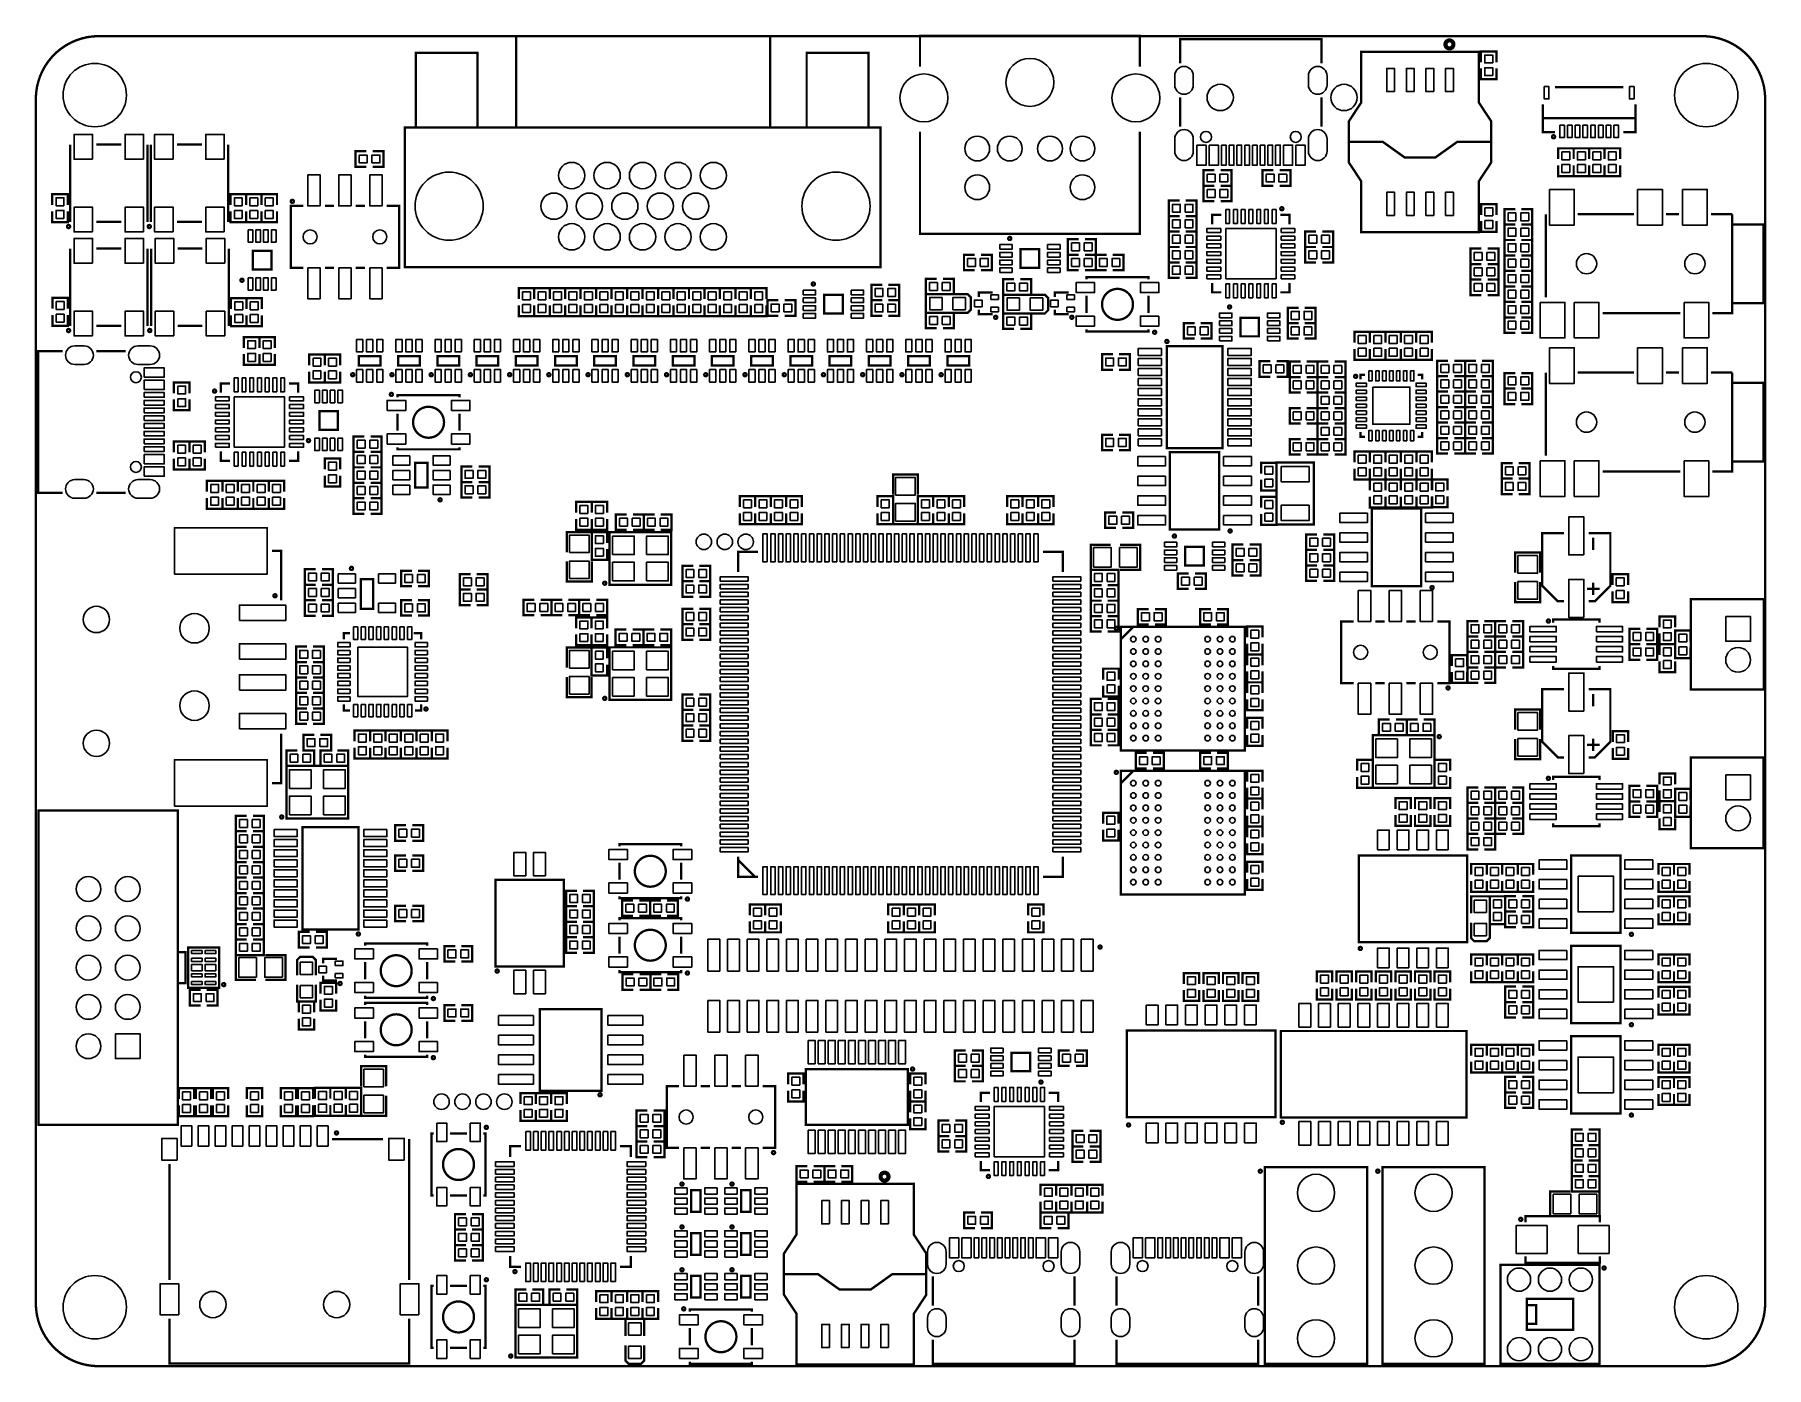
# Model space of a CAD drawing. Extents: x -3 to 4403, y -3 to 3388.
import ezdxf

# ---------------------------------------------------------------- set-up
doc = ezdxf.new("R2010")
doc.units = 0
for name, color, linetype in [('BG_OUTLINE', 3, 'CONTINUOUS'), ('PG_SILKSCREEN_TOP', 85, 'CONTINUOUS'), ('PIN_TOP', 12, 'CONTINUOUS')]:
    doc.layers.add(name, color=color, linetype=linetype)

msp = doc.modelspace()

# ---------------------------------------------------------------- linework, layer by layer
at = {"layer": 'BG_OUTLINE', "const_width": 6}
msp.add_lwpolyline([(160, 0), (4240, 0, 0.414214), (4400, 160), (4400, 3224, 0.414214), (4240, 3384), (160, 3384, 0.414214), (0, 3224), (0, 160, 0.414214), (160, 0)], format="xyb", dxfattribs=at)
at = {"layer": 'PG_SILKSCREEN_TOP', "const_width": 5.91}
for points in [[(1868.75, 3151.36), (1868.75, 3383.64), (1221.9, 3383.64), (1221.9, 3151.36)], [(2808.68, 3306.12), (2808.68, 3384.86), (2249.62, 3384.86), (2249.62, 3306.12)], [(3271.47, 3314.38), (3271.47, 3376.31), (2911.47, 3376.31), (2911.47, 3314.38)], [(1123.75, 3151.36), (1123.75, 3341.36), (966.58, 3341.36), (966.58, 3151.36)], [(2118.75, 3151.36), (2118.75, 3341.36), (1961.27, 3341.36), (1961.27, 3151.36)], [(3671.45, 3344.44), (3671.45, 3215.11), (3702.94, 3167.27), (3702.94, 3062.55), (3671.45, 3014.71), (3671.45, 2885.38), (3372.23, 2885.38), (3372.23, 3014.71), (3340.74, 3062.55), (3340.74, 3167.27), (3372.23, 3215.11), (3372.23, 3344.44), (3671.45, 3344.44)], [(3676.93, 3317.65), (3676.93, 3345.21), (3716.31, 3345.21), (3716.31, 3317.65)], [(3676.93, 3301.91), (3676.93, 3274.35), (3716.31, 3274.35), (3716.31, 3301.91)], [(2911.47, 3228.4), (2911.47, 3153.75)], [(3271.47, 3153.75), (3271.47, 3228.4)], [(4038.7, 3253.86), (3865.48, 3253.86)], [(3865.48, 3139.69), (3833.98, 3139.69), (3833.98, 3210.56)], [(4070.2, 3175.12), (3833.98, 3175.12)], [(4038.7, 3139.69), (4070.2, 3139.69), (4070.2, 3210.56)], [(938.75, 2796.36), (2148.75, 2796.36), (2148.75, 3151.36), (938.75, 3151.36), (938.75, 2796.36)], [(2249.62, 3140.76), (2249.62, 2880.92), (2808.68, 2880.92), (2808.68, 3140.76)], [(87.39, 2911.41), (87.39, 3108.27)], [(154.32, 3108.27), (217.32, 3108.27)], [(284.25, 2911.41), (284.25, 3108.27)], [(292.54, 2911.41), (292.54, 3108.27)], [(359.47, 3108.27), (422.47, 3108.27)], [(489.4, 2911.41), (489.4, 3108.27)], [(841.27, 3091.01), (813.71, 3091.01), (813.71, 3051.63), (841.27, 3051.63)], [(857.01, 3091.01), (884.57, 3091.01), (884.57, 3051.63), (857.01, 3051.63)], [(3702.94, 3114.91), (3616.33, 3114.91), (3561.21, 3075.54), (3482.47, 3075.54), (3427.35, 3114.91), (3340.74, 3114.91)], [(3873.33, 3070.98), (3873.33, 3098.54), (3912.71, 3098.54), (3912.71, 3070.98)], [(3912.71, 3070.98), (3912.71, 3098.54), (3952.09, 3098.54), (3952.09, 3070.98)], [(3991.47, 3070.98), (3991.47, 3098.54), (3952.09, 3098.54), (3952.09, 3070.98)], [(3991.47, 3070.98), (3991.47, 3098.54), (4030.85, 3098.54), (4030.85, 3070.98)], [(2998.56, 3003.23), (2971, 3003.23), (2971, 3042.61), (2998.56, 3042.61)], [(3014.3, 3003.23), (3041.86, 3003.23), (3041.86, 3042.61), (3014.3, 3042.61)], [(3148.95, 3003.23), (3121.39, 3003.23), (3121.39, 3042.61), (3148.95, 3042.61)], [(3164.69, 3003.23), (3192.25, 3003.23), (3192.25, 3042.61), (3164.69, 3042.61)], [(3873.33, 3055.24), (3873.33, 3027.68), (3912.71, 3027.68), (3912.71, 3055.24)], [(3912.71, 3055.24), (3912.71, 3027.68), (3952.09, 3027.68), (3952.09, 3055.24)], [(3991.47, 3055.24), (3991.47, 3027.68), (3952.09, 3027.68), (3952.09, 3055.24)], [(3991.47, 3055.24), (3991.47, 3027.68), (4030.85, 3027.68), (4030.85, 3055.24)], [(2998.56, 2963.85), (2971, 2963.85), (2971, 3003.23), (2998.56, 3003.23)], [(3014.3, 2963.85), (3041.86, 2963.85), (3041.86, 3003.23), (3014.3, 3003.23)], [(41.97, 2954.34), (41.97, 2981.9), (81.35, 2981.9), (81.35, 2954.34)], [(495.5, 2954.2), (495.5, 2981.76), (534.88, 2981.76), (534.88, 2954.2)], [(534.88, 2954.2), (534.88, 2981.76), (574.26, 2981.76), (574.26, 2954.2)], [(613.64, 2954.2), (613.64, 2981.76), (574.26, 2981.76), (574.26, 2954.2)], [(680.24, 2951.95), (648.74, 2951.95), (648.74, 2794.47), (680.24, 2794.47)], [(735.36, 2951.95), (758.98, 2951.95)], [(814.1, 2951.95), (837.72, 2951.95)], [(892.84, 2951.95), (924.34, 2951.95), (924.34, 2794.47), (892.84, 2794.47)], [(2909.97, 2965.63), (2882.41, 2965.63), (2882.41, 2926.25), (2909.97, 2926.25)], [(2925.71, 2965.63), (2953.27, 2965.63), (2953.27, 2926.25), (2925.71, 2926.25)], [(3716.67, 2928.98), (3716.67, 2956.54), (3677.29, 2956.54), (3677.29, 2928.98)], [(41.97, 2938.6), (41.97, 2911.04), (81.35, 2911.04), (81.35, 2938.6)], [(154.32, 2911.41), (217.32, 2911.41)], [(359.47, 2911.41), (422.47, 2911.41)], [(495.5, 2938.46), (495.5, 2910.9), (534.88, 2910.9), (534.88, 2938.46)], [(534.88, 2938.46), (534.88, 2910.9), (574.26, 2910.9), (574.26, 2938.46)], [(613.64, 2938.46), (613.64, 2910.9), (574.26, 2910.9), (574.26, 2938.46)], [(2909.97, 2926.25), (2882.41, 2926.25), (2882.41, 2886.87), (2909.97, 2886.87)], [(2925.71, 2926.25), (2953.27, 2926.25), (2953.27, 2886.87), (2925.71, 2886.87)], [(2993.04, 2905.38), (2993.04, 2929.01), (3016.67, 2929.01)], [(3166.27, 2929.01), (3189.9, 2929.01), (3189.9, 2905.38)], [(3716.67, 2913.24), (3716.67, 2885.68), (3677.29, 2885.68), (3677.29, 2913.24)], [(3764.18, 2904.7), (3736.62, 2904.7), (3736.62, 2944.08), (3764.18, 2944.08)], [(3779.92, 2904.7), (3807.48, 2904.7), (3807.48, 2944.08), (3779.92, 2944.08)], [(3841.88, 2930.39), (3841.88, 2719.41)], [(4066.37, 2930.98), (3923.14, 2930.98)], [(4180.54, 2930.98), (4147.55, 2930.98)], [(4316.02, 2930.98), (4261.72, 2930.98)], [(4315.62, 2930.98), (4315.62, 2679.02), (4265.66, 2679.02)], [(2653.44, 2867.33), (2625.88, 2867.33), (2625.88, 2827.95), (2653.44, 2827.95)], [(2669.18, 2867.33), (2696.74, 2867.33), (2696.74, 2827.95), (2669.18, 2827.95)], [(2909.97, 2847.49), (2882.41, 2847.49), (2882.41, 2886.87), (2909.97, 2886.87)], [(2925.71, 2847.49), (2953.27, 2847.49), (2953.27, 2886.87), (2925.71, 2886.87)], [(3257.23, 2886.87), (3229.67, 2886.87), (3229.67, 2847.49), (3257.23, 2847.49)], [(3272.97, 2886.87), (3300.53, 2886.87), (3300.53, 2847.49), (3272.97, 2847.49)], [(3764.18, 2865.32), (3736.62, 2865.32), (3736.62, 2904.7), (3764.18, 2904.7)], [(3764.18, 2865.32), (3736.62, 2865.32), (3736.62, 2825.94), (3764.18, 2825.94)], [(3779.92, 2865.32), (3807.48, 2865.32), (3807.48, 2904.7), (3779.92, 2904.7)], [(3779.92, 2865.32), (3807.48, 2865.32), (3807.48, 2825.94), (3779.92, 2825.94)], [(4315.62, 2705), (4395.94, 2705), (4395.94, 2904.61), (4319.36, 2904.61)], [(87.39, 2646.81), (87.39, 2843.67)], [(154.32, 2843.67), (217.32, 2843.67)], [(284.25, 2646.81), (284.25, 2843.67)], [(293.9, 2646.81), (293.9, 2843.67)], [(360.83, 2843.67), (423.83, 2843.67)], [(490.76, 2646.81), (490.76, 2843.67)], [(552.13, 2837.79), (599.37, 2837.79), (599.37, 2790.55), (552.13, 2790.55), (552.13, 2837.79)], [(2389.12, 2827.95), (2361.56, 2827.95), (2361.56, 2788.57), (2389.12, 2788.57)], [(2404.86, 2827.95), (2432.42, 2827.95), (2432.42, 2788.57), (2404.86, 2788.57)], [(2552.77, 2841.72), (2552.77, 2794.48), (2505.53, 2794.48), (2505.53, 2841.72), (2552.77, 2841.72)], [(2653.44, 2788.57), (2625.88, 2788.57), (2625.88, 2827.95), (2653.44, 2827.95)], [(2669.18, 2788.57), (2696.74, 2788.57), (2696.74, 2827.95), (2669.18, 2827.95)], [(2724.3, 2788.57), (2696.74, 2788.57), (2696.74, 2827.95), (2724.3, 2827.95)], [(2740.04, 2788.57), (2767.6, 2788.57), (2767.6, 2827.95), (2740.04, 2827.95)], [(2909.97, 2808.11), (2882.41, 2808.11), (2882.41, 2847.49), (2909.97, 2847.49)], [(2925.71, 2808.11), (2953.27, 2808.11), (2953.27, 2847.49), (2925.71, 2847.49)], [(3257.23, 2847.49), (3229.67, 2847.49), (3229.67, 2808.11), (3257.23, 2808.11)], [(3272.97, 2847.49), (3300.53, 2847.49), (3300.53, 2808.11), (3272.97, 2808.11)], [(3678.13, 2804.07), (3650.57, 2804.07), (3650.57, 2843.45), (3678.13, 2843.45)], [(3693.87, 2804.07), (3721.43, 2804.07), (3721.43, 2843.45), (3693.87, 2843.45)], [(3764.18, 2786.56), (3736.62, 2786.56), (3736.62, 2825.94), (3764.18, 2825.94)], [(3779.92, 2786.56), (3807.48, 2786.56), (3807.48, 2825.94), (3779.92, 2825.94)], [(735.36, 2794.47), (758.98, 2794.47)], [(814.1, 2794.47), (837.72, 2794.47)], [(2909.97, 2768.73), (2882.41, 2768.73), (2882.41, 2808.11), (2909.97, 2808.11)], [(2925.71, 2768.73), (2953.27, 2768.73), (2953.27, 2808.11), (2925.71, 2808.11)], [(3678.13, 2764.69), (3650.57, 2764.69), (3650.57, 2804.07), (3678.13, 2804.07)], [(3693.87, 2764.69), (3721.43, 2764.69), (3721.43, 2804.07), (3693.87, 2804.07)], [(3764.18, 2786.56), (3736.62, 2786.56), (3736.62, 2747.18), (3764.18, 2747.18)], [(3779.92, 2786.56), (3807.48, 2786.56), (3807.48, 2747.18), (3779.92, 2747.18)], [(1228.71, 2714.89), (1228.71, 2742.45), (1268.09, 2742.45), (1268.09, 2714.89)], [(1268.09, 2714.89), (1268.09, 2742.45), (1307.47, 2742.45), (1307.47, 2714.89)], [(1307.47, 2714.89), (1307.47, 2742.45), (1346.85, 2742.45), (1346.85, 2714.89)], [(1346.85, 2714.89), (1346.85, 2742.45), (1386.23, 2742.45), (1386.23, 2714.89)], [(1386.23, 2714.89), (1386.23, 2742.45), (1425.61, 2742.45), (1425.61, 2714.89)], [(1425.61, 2714.89), (1425.61, 2742.45), (1464.99, 2742.45), (1464.99, 2714.89)], [(1464.99, 2714.89), (1464.99, 2742.45), (1504.37, 2742.45), (1504.37, 2714.89)], [(1504.37, 2714.89), (1504.37, 2742.45), (1543.75, 2742.45), (1543.75, 2714.89)], [(1543.75, 2714.89), (1543.75, 2742.45), (1583.13, 2742.45), (1583.13, 2714.89)], [(1583.13, 2714.89), (1583.13, 2742.45), (1622.51, 2742.45), (1622.51, 2714.89)], [(1622.51, 2714.89), (1622.51, 2742.45), (1661.89, 2742.45), (1661.89, 2714.89)], [(1661.89, 2714.89), (1661.89, 2742.45), (1701.27, 2742.45), (1701.27, 2714.89)], [(1740.65, 2714.89), (1740.65, 2742.45), (1701.27, 2742.45), (1701.27, 2714.89)], [(1780.03, 2714.89), (1780.03, 2742.45), (1740.65, 2742.45), (1740.65, 2714.89)], [(1819.41, 2714.89), (1819.41, 2742.45), (1780.03, 2742.45), (1780.03, 2714.89)], [(1858.79, 2714.89), (1858.79, 2742.45), (1819.41, 2742.45), (1819.41, 2714.89)], [(2153.55, 2751.33), (2125.99, 2751.33), (2125.99, 2711.95), (2153.55, 2711.95)], [(2169.29, 2751.33), (2196.85, 2751.33), (2196.85, 2711.95), (2169.29, 2711.95)], [(2292.15, 2727.26), (2264.59, 2727.26), (2264.59, 2766.64), (2292.15, 2766.64)], [(2307.89, 2727.26), (2335.45, 2727.26), (2335.45, 2766.64), (2307.89, 2766.64)], [(2434.35, 2731.71), (2398.91, 2731.71), (2398.91, 2719.9)], [(2488.89, 2725.91), (2461.33, 2725.91), (2461.33, 2765.29), (2488.89, 2765.29)], [(2504.63, 2725.91), (2532.19, 2725.91), (2532.19, 2765.29), (2504.63, 2765.29)], [(2628.02, 2731.71), (2592.58, 2731.71), (2592.58, 2719.9)], [(2830.85, 2765.01), (2830.85, 2770.45), (2673.37, 2770.45), (2673.37, 2765.01)], [(3016.67, 2732.15), (2993.04, 2732.15), (2993.04, 2755.78)], [(3189.9, 2755.78), (3189.9, 2732.15), (3166.27, 2732.15)], [(3678.13, 2725.31), (3650.57, 2725.31), (3650.57, 2764.69), (3678.13, 2764.69)], [(3693.87, 2725.31), (3721.43, 2725.31), (3721.43, 2764.69), (3693.87, 2764.69)], [(3764.18, 2747.18), (3736.62, 2747.18), (3736.62, 2707.8), (3764.18, 2707.8)], [(3779.92, 2747.18), (3807.48, 2747.18), (3807.48, 2707.8), (3779.92, 2707.8)], [(42.31, 2690.4), (42.31, 2717.96), (81.69, 2717.96), (81.69, 2690.4)], [(496.62, 2689.52), (496.62, 2717.08), (536, 2717.08), (536, 2689.52)], [(536, 2689.52), (536, 2717.08), (575.38, 2717.08), (575.38, 2689.52)], [(1228.71, 2699.15), (1228.71, 2671.59), (1268.09, 2671.59), (1268.09, 2699.15)], [(1268.09, 2699.15), (1268.09, 2671.59), (1307.47, 2671.59), (1307.47, 2699.15)], [(1307.47, 2699.15), (1307.47, 2671.59), (1346.85, 2671.59), (1346.85, 2699.15)], [(1346.85, 2699.15), (1346.85, 2671.59), (1386.23, 2671.59), (1386.23, 2699.15)], [(1386.23, 2699.15), (1386.23, 2671.59), (1425.61, 2671.59), (1425.61, 2699.15)], [(1425.61, 2699.15), (1425.61, 2671.59), (1464.99, 2671.59), (1464.99, 2699.15)], [(1464.99, 2699.15), (1464.99, 2671.59), (1504.37, 2671.59), (1504.37, 2699.15)], [(1504.37, 2699.15), (1504.37, 2671.59), (1543.75, 2671.59), (1543.75, 2699.15)], [(1543.75, 2699.15), (1543.75, 2671.59), (1583.13, 2671.59), (1583.13, 2699.15)], [(1583.13, 2699.15), (1583.13, 2671.59), (1622.51, 2671.59), (1622.51, 2699.15)], [(1622.51, 2699.15), (1622.51, 2671.59), (1661.89, 2671.59), (1661.89, 2699.15)], [(1661.89, 2699.15), (1661.89, 2671.59), (1701.27, 2671.59), (1701.27, 2699.15)], [(1740.65, 2699.15), (1740.65, 2671.59), (1701.27, 2671.59), (1701.27, 2699.15)], [(1780.03, 2699.15), (1780.03, 2671.59), (1740.65, 2671.59), (1740.65, 2699.15)], [(1819.41, 2699.15), (1819.41, 2671.59), (1780.03, 2671.59), (1780.03, 2699.15)], [(1858.79, 2699.15), (1858.79, 2671.59), (1819.41, 2671.59), (1819.41, 2699.15)], [(1889.23, 2711.95), (1861.67, 2711.95), (1861.67, 2672.57), (1889.23, 2672.57)], [(1904.97, 2711.95), (1932.53, 2711.95), (1932.53, 2672.57), (1904.97, 2672.57)], [(2052.88, 2725.72), (2052.88, 2678.48), (2005.64, 2678.48), (2005.64, 2725.72), (2052.88, 2725.72)], [(2153.55, 2672.57), (2125.99, 2672.57), (2125.99, 2711.95), (2153.55, 2711.95)], [(2169.29, 2672.57), (2196.85, 2672.57), (2196.85, 2711.95), (2169.29, 2711.95)], [(2307.9, 2680.02), (2264.59, 2680.02), (2264.59, 2727.26), (2307.9, 2727.26)], [(2331.52, 2727.26), (2370.89, 2727.26), (2378.77, 2719.39), (2378.77, 2687.89), (2370.89, 2680.02), (2331.52, 2680.02)], [(2398.91, 2688.4), (2398.91, 2676.59), (2434.35, 2676.59)], [(2504.64, 2678.67), (2461.33, 2678.67), (2461.33, 2725.91), (2504.64, 2725.91)], [(2528.26, 2725.91), (2567.63, 2725.91), (2575.51, 2718.04), (2575.51, 2686.54), (2567.63, 2678.67), (2528.26, 2678.67)], [(2592.58, 2688.4), (2592.58, 2676.59), (2628.02, 2676.59)], [(2673.37, 2679.74), (2673.37, 2723.36)], [(2830.85, 2679.74), (2830.85, 2723.36)], [(3212.68, 2693.06), (3185.12, 2693.06), (3185.12, 2653.68), (3212.68, 2653.68)], [(3228.42, 2693.06), (3255.98, 2693.06), (3255.98, 2653.68), (3228.42, 2653.68)], [(3764.18, 2707.8), (3736.62, 2707.8), (3736.62, 2668.42), (3764.18, 2668.42)], [(3779.92, 2707.8), (3807.48, 2707.8), (3807.48, 2668.42), (3779.92, 2668.42)], [(42.31, 2674.66), (42.31, 2647.1), (81.69, 2647.1), (81.69, 2674.66)], [(154.32, 2646.81), (217.32, 2646.81)], [(360.83, 2646.81), (423.83, 2646.81)], [(496.62, 2673.78), (496.62, 2646.22), (536, 2646.22), (536, 2673.78)], [(536, 2673.78), (536, 2646.22), (575.38, 2646.22), (575.38, 2673.78)], [(2292.15, 2680.02), (2264.59, 2680.02), (2264.59, 2640.64), (2292.15, 2640.64)], [(2307.89, 2680.02), (2335.45, 2680.02), (2335.45, 2640.64), (2307.89, 2640.64)], [(2488.89, 2678.67), (2461.33, 2678.67), (2461.33, 2639.29), (2488.89, 2639.29)], [(2504.63, 2678.67), (2532.19, 2678.67), (2532.19, 2639.29), (2504.63, 2639.29)], [(2948.36, 2653.68), (2920.8, 2653.68), (2920.8, 2614.3), (2948.36, 2614.3)], [(2964.1, 2653.68), (2991.66, 2653.68), (2991.66, 2614.3), (2964.1, 2614.3)], [(3112.01, 2667.45), (3112.01, 2620.21), (3064.77, 2620.21), (3064.77, 2667.45), (3112.01, 2667.45)], [(3212.68, 2614.3), (3185.12, 2614.3), (3185.12, 2653.68), (3212.68, 2653.68)], [(3228.42, 2614.3), (3255.98, 2614.3), (3255.98, 2653.68), (3228.42, 2653.68)], [(3764.18, 2668.42), (3736.62, 2668.42), (3736.62, 2629.04), (3764.18, 2629.04)], [(3779.92, 2668.42), (3807.48, 2668.42), (3807.48, 2629.04), (3779.92, 2629.04)], [(4184.48, 2679.02), (3986.13, 2679.02)], [(529.62, 2590.61), (529.62, 2618.17), (569, 2618.17), (569, 2590.61)], [(569, 2590.61), (569, 2618.17), (608.38, 2618.17), (608.38, 2590.61)], [(2673.37, 2638.09), (2673.37, 2632.65), (2830.85, 2632.65), (2830.85, 2638.09)], [(3354.88, 2603.75), (3354.88, 2631.31), (3394.26, 2631.31), (3394.26, 2603.75)], [(3433.64, 2603.75), (3433.64, 2631.31), (3394.26, 2631.31), (3394.26, 2603.75)], [(3473.02, 2603.75), (3473.02, 2631.31), (3433.64, 2631.31), (3433.64, 2603.75)], [(3473.02, 2603.75), (3473.02, 2631.31), (3512.4, 2631.31), (3512.4, 2603.75)], [(3551.78, 2603.75), (3551.78, 2631.31), (3512.4, 2631.31), (3512.4, 2603.75)], [(67.93, 2582.11), (6, 2582.11), (6, 2222.11), (67.93, 2222.11)], [(228.56, 2582.11), (153.91, 2582.11)], [(529.62, 2574.87), (529.62, 2547.31), (569, 2547.31), (569, 2574.87)], [(569, 2574.87), (569, 2547.31), (608.38, 2547.31), (608.38, 2574.87)], [(695.77, 2546.14), (695.77, 2573.7), (735.15, 2573.7), (735.15, 2546.14)], [(774.53, 2546.14), (774.53, 2573.7), (735.15, 2573.7), (735.15, 2546.14)], [(822.03, 2569.77), (877.15, 2569.77), (877.15, 2546.15), (822.03, 2546.15), (822.03, 2569.77)], [(921.84, 2569.77), (976.96, 2569.77), (976.96, 2546.15), (921.84, 2546.15), (921.84, 2569.77)], [(1021.65, 2569.77), (1076.77, 2569.77), (1076.77, 2546.15), (1021.65, 2546.15), (1021.65, 2569.77)], [(1121.46, 2569.77), (1176.58, 2569.77), (1176.58, 2546.15), (1121.46, 2546.15), (1121.46, 2569.77)], [(1221.27, 2569.77), (1276.39, 2569.77), (1276.39, 2546.15), (1221.27, 2546.15), (1221.27, 2569.77)], [(1321.08, 2569.77), (1376.2, 2569.77), (1376.2, 2546.15), (1321.08, 2546.15), (1321.08, 2569.77)], [(1420.89, 2569.77), (1476.01, 2569.77), (1476.01, 2546.15), (1420.89, 2546.15), (1420.89, 2569.77)], [(1520.7, 2569.77), (1575.82, 2569.77), (1575.82, 2546.15), (1520.7, 2546.15), (1520.7, 2569.77)], [(1620.51, 2569.77), (1675.63, 2569.77), (1675.63, 2546.15), (1620.51, 2546.15), (1620.51, 2569.77)], [(1720.32, 2569.77), (1775.44, 2569.77), (1775.44, 2546.15), (1720.32, 2546.15), (1720.32, 2569.77)], [(1820.13, 2569.77), (1875.25, 2569.77), (1875.25, 2546.15), (1820.13, 2546.15), (1820.13, 2569.77)], [(1919.94, 2569.77), (1975.06, 2569.77), (1975.06, 2546.15), (1919.94, 2546.15), (1919.94, 2569.77)], [(2019.75, 2569.77), (2074.87, 2569.77), (2074.87, 2546.15), (2019.75, 2546.15), (2019.75, 2569.77)], [(2119.56, 2569.77), (2174.68, 2569.77), (2174.68, 2546.15), (2119.56, 2546.15), (2119.56, 2569.77)], [(2219.37, 2569.77), (2274.49, 2569.77), (2274.49, 2546.15), (2219.37, 2546.15), (2219.37, 2569.77)], [(2319.18, 2569.77), (2374.3, 2569.77), (2374.3, 2546.15), (2319.18, 2546.15), (2319.18, 2569.77)], [(2740.37, 2574.67), (2712.81, 2574.67), (2712.81, 2535.29), (2740.37, 2535.29)], [(2756.11, 2574.67), (2783.67, 2574.67), (2783.67, 2535.29), (2756.11, 2535.29)], [(2877.68, 2595.33), (3019.42, 2595.33), (3019.42, 2335.49), (2877.68, 2335.49), (2877.68, 2595.33)], [(3141.25, 2556.94), (3113.69, 2556.94), (3113.69, 2517.56), (3141.25, 2517.56)], [(3156.99, 2556.94), (3184.55, 2556.94), (3184.55, 2517.56), (3156.99, 2517.56)], [(3217.77, 2555.85), (3190.21, 2555.85), (3190.21, 2516.47), (3217.77, 2516.47)], [(3233.51, 2555.85), (3261.07, 2555.85), (3261.07, 2516.47), (3233.51, 2516.47)], [(3288.63, 2516.47), (3261.07, 2516.47), (3261.07, 2555.85), (3288.63, 2555.85)], [(3304.37, 2516.47), (3331.93, 2516.47), (3331.93, 2555.85), (3304.37, 2555.85)], [(3354.88, 2588.01), (3354.88, 2560.45), (3394.26, 2560.45), (3394.26, 2588.01)], [(3433.64, 2588.01), (3433.64, 2560.45), (3394.26, 2560.45), (3394.26, 2588.01)], [(3473.02, 2588.01), (3473.02, 2560.45), (3433.64, 2560.45), (3433.64, 2588.01)], [(3473.02, 2588.01), (3473.02, 2560.45), (3512.4, 2560.45), (3512.4, 2588.01)], [(3551.78, 2588.01), (3551.78, 2560.45), (3512.4, 2560.45), (3512.4, 2588.01)], [(3593.11, 2558.27), (3565.55, 2558.27), (3565.55, 2518.89), (3593.11, 2518.89)], [(3608.85, 2558.27), (3636.41, 2558.27), (3636.41, 2518.89), (3608.85, 2518.89)], [(3663.97, 2558.27), (3636.41, 2558.27), (3636.41, 2518.89), (3663.97, 2518.89)], [(3679.71, 2558.27), (3707.27, 2558.27), (3707.27, 2518.89), (3679.71, 2518.89)], [(695.77, 2530.4), (695.77, 2502.84), (735.15, 2502.84), (735.15, 2530.4)], [(774.53, 2530.4), (774.53, 2502.84), (735.15, 2502.84), (735.15, 2530.4)], [(3217.77, 2477.09), (3190.21, 2477.09), (3190.21, 2516.47), (3217.77, 2516.47)], [(3233.51, 2477.09), (3261.07, 2477.09), (3261.07, 2516.47), (3233.51, 2516.47)], [(3288.63, 2516.47), (3261.07, 2516.47), (3261.07, 2477.09), (3288.63, 2477.09)], [(3304.37, 2516.47), (3331.93, 2516.47), (3331.93, 2477.09), (3304.37, 2477.09)], [(3370, 2510.57), (3370, 2522.38), (3381.81, 2522.38)], [(3515.67, 2522.38), (3527.48, 2522.38), (3527.48, 2510.57)], [(3593.11, 2518.89), (3565.55, 2518.89), (3565.55, 2479.51), (3593.11, 2479.51)], [(3608.85, 2518.89), (3636.41, 2518.89), (3636.41, 2479.51), (3608.85, 2479.51)], [(3663.97, 2518.89), (3636.41, 2518.89), (3636.41, 2479.51), (3663.97, 2479.51)], [(3679.71, 2518.89), (3707.27, 2518.89), (3707.27, 2479.51), (3679.71, 2479.51)], [(3764.18, 2526.69), (3736.62, 2526.69), (3736.62, 2487.31), (3764.18, 2487.31)], [(3779.92, 2526.69), (3807.48, 2526.69), (3807.48, 2487.31), (3779.92, 2487.31)], [(3841.88, 2527.39), (3841.88, 2316.41)], [(4066.37, 2527.98), (3923.14, 2527.98)], [(4180.54, 2527.98), (4147.55, 2527.98)], [(4316.02, 2527.98), (4261.72, 2527.98)], [(4315.62, 2527.98), (4315.62, 2276.02), (4265.66, 2276.02)], [(390.77, 2475.33), (390.77, 2502.89), (351.39, 2502.89), (351.39, 2475.33)], [(470.57, 2476.91), (470.57, 2500.54), (494.2, 2500.54)], [(643.8, 2500.54), (667.43, 2500.54), (667.43, 2476.91)], [(1077.98, 2465.08), (1077.98, 2470.52), (920.5, 2470.52), (920.5, 2465.08)], [(3288.63, 2437.71), (3261.07, 2437.71), (3261.07, 2477.09), (3288.63, 2477.09)], [(3304.37, 2437.71), (3331.93, 2437.71), (3331.93, 2477.09), (3304.37, 2477.09)], [(3593.11, 2479.51), (3565.55, 2479.51), (3565.55, 2440.13), (3593.11, 2440.13)], [(3608.85, 2479.51), (3636.41, 2479.51), (3636.41, 2440.13), (3608.85, 2440.13)], [(3663.97, 2479.51), (3636.41, 2479.51), (3636.41, 2440.13), (3663.97, 2440.13)], [(3679.71, 2479.51), (3707.27, 2479.51), (3707.27, 2440.13), (3679.71, 2440.13)], [(3764.18, 2447.93), (3736.62, 2447.93), (3736.62, 2487.31), (3764.18, 2487.31)], [(3779.92, 2447.93), (3807.48, 2447.93), (3807.48, 2487.31), (3779.92, 2487.31)], [(4315.62, 2302), (4395.94, 2302), (4395.94, 2501.61), (4319.36, 2501.61)], [(390.77, 2459.59), (390.77, 2432.03), (351.39, 2432.03), (351.39, 2459.59)], [(721.38, 2429.73), (768.62, 2429.73), (768.62, 2382.49), (721.38, 2382.49), (721.38, 2429.73)], [(920.5, 2423.43), (920.5, 2379.81)], [(1077.98, 2423.43), (1077.98, 2379.81)], [(3217.77, 2437.71), (3190.21, 2437.71), (3190.21, 2398.33), (3217.77, 2398.33)], [(3233.51, 2437.71), (3261.07, 2437.71), (3261.07, 2398.33), (3233.51, 2398.33)], [(3288.63, 2398.33), (3261.07, 2398.33), (3261.07, 2437.71), (3288.63, 2437.71)], [(3304.37, 2398.33), (3331.93, 2398.33), (3331.93, 2437.71), (3304.37, 2437.71)], [(3593.11, 2440.13), (3565.55, 2440.13), (3565.55, 2400.75), (3593.11, 2400.75)], [(3608.85, 2440.13), (3636.41, 2440.13), (3636.41, 2400.75), (3608.85, 2400.75)], [(3663.97, 2440.13), (3636.41, 2440.13), (3636.41, 2400.75), (3663.97, 2400.75)], [(3679.71, 2440.13), (3707.27, 2440.13), (3707.27, 2400.75), (3679.71, 2400.75)], [(3288.63, 2398.33), (3261.07, 2398.33), (3261.07, 2358.95), (3288.63, 2358.95)], [(3304.37, 2398.33), (3331.93, 2398.33), (3331.93, 2358.95), (3304.37, 2358.95)], [(3381.81, 2364.9), (3370, 2364.9), (3370, 2376.71)], [(3527.48, 2376.71), (3527.48, 2364.9), (3515.67, 2364.9)], [(3593.11, 2400.75), (3565.55, 2400.75), (3565.55, 2361.37), (3593.11, 2361.37)], [(3608.85, 2400.75), (3636.41, 2400.75), (3636.41, 2361.37), (3608.85, 2361.37)], [(3663.97, 2400.75), (3636.41, 2400.75), (3636.41, 2361.37), (3663.97, 2361.37)], [(3679.71, 2400.75), (3707.27, 2400.75), (3707.27, 2361.37), (3679.71, 2361.37)], [(390.77, 2324.94), (390.77, 2352.5), (351.39, 2352.5), (351.39, 2324.94)], [(430.15, 2324.94), (430.15, 2352.5), (390.77, 2352.5), (390.77, 2324.94)], [(836.02, 2326.3), (808.46, 2326.3), (808.46, 2365.68), (836.02, 2365.68)], [(851.76, 2326.3), (879.32, 2326.3), (879.32, 2365.68), (851.76, 2365.68)], [(920.5, 2338.16), (920.5, 2332.72), (1077.98, 2332.72), (1077.98, 2338.16)], [(2740.37, 2369.94), (2712.81, 2369.94), (2712.81, 2330.56), (2740.37, 2330.56)], [(2756.11, 2369.94), (2783.67, 2369.94), (2783.67, 2330.56), (2756.11, 2330.56)], [(3217.77, 2358.95), (3190.21, 2358.95), (3190.21, 2319.57), (3217.77, 2319.57)], [(3233.51, 2358.95), (3261.07, 2358.95), (3261.07, 2319.57), (3233.51, 2319.57)], [(3288.63, 2319.57), (3261.07, 2319.57), (3261.07, 2358.95), (3288.63, 2358.95)], [(3304.37, 2319.57), (3331.93, 2319.57), (3331.93, 2358.95), (3304.37, 2358.95)], [(3593.11, 2361.37), (3565.55, 2361.37), (3565.55, 2321.99), (3593.11, 2321.99)], [(3608.85, 2361.37), (3636.41, 2361.37), (3636.41, 2321.99), (3608.85, 2321.99)], [(3663.97, 2361.37), (3636.41, 2361.37), (3636.41, 2321.99), (3663.97, 2321.99)], [(3679.71, 2361.37), (3707.27, 2361.37), (3707.27, 2321.99), (3679.71, 2321.99)], [(390.77, 2309.2), (390.77, 2281.64), (351.39, 2281.64), (351.39, 2309.2)], [(430.15, 2309.2), (430.15, 2281.64), (390.77, 2281.64), (390.77, 2309.2)], [(494.2, 2303.68), (470.57, 2303.68), (470.57, 2327.31)], [(667.43, 2327.31), (667.43, 2303.68), (643.8, 2303.68)], [(735.15, 2281.82), (735.15, 2309.38), (774.53, 2309.38), (774.53, 2281.82)], [(836.02, 2286.92), (808.46, 2286.92), (808.46, 2326.3), (836.02, 2326.3)], [(851.76, 2286.92), (879.32, 2286.92), (879.32, 2326.3), (851.76, 2326.3)], [(996.96, 2298.73), (965.46, 2298.73), (965.46, 2235.73), (996.96, 2235.73), (996.96, 2298.73)], [(1110.66, 2249.52), (1083.1, 2249.52), (1083.1, 2288.9), (1110.66, 2288.9)], [(1126.4, 2249.52), (1153.96, 2249.52), (1153.96, 2288.9), (1126.4, 2288.9)], [(2885.15, 2128.92), (2885.15, 2325.78), (3011.13, 2325.78), (3011.13, 2128.92), (2885.15, 2128.92)], [(3117.58, 2271.08), (3117.58, 2298.64), (3156.96, 2298.64), (3156.96, 2271.08)], [(3157.03, 2141.61), (3157.03, 2299.09), (3251.51, 2299.09), (3251.51, 2141.61), (3157.03, 2141.61)], [(3355.1, 2299.27), (3355.1, 2326.83), (3394.48, 2326.83), (3394.48, 2299.27)], [(3433.86, 2299.27), (3433.86, 2326.83), (3394.48, 2326.83), (3394.48, 2299.27)], [(3473.24, 2299.27), (3473.24, 2326.83), (3433.86, 2326.83), (3433.86, 2299.27)], [(3512.62, 2299.27), (3512.62, 2326.83), (3473.24, 2326.83), (3473.24, 2299.27)], [(3552, 2299.27), (3552, 2326.83), (3512.62, 2326.83), (3512.62, 2299.27)], [(3757.18, 2297.69), (3729.62, 2297.69), (3729.62, 2258.31), (3757.18, 2258.31)], [(3772.92, 2297.69), (3800.48, 2297.69), (3800.48, 2258.31), (3772.92, 2258.31)], [(435.29, 2224.86), (435.29, 2252.42), (474.67, 2252.42), (474.67, 2224.86)], [(474.67, 2224.86), (474.67, 2252.42), (514.05, 2252.42), (514.05, 2224.86)], [(553.43, 2224.86), (553.43, 2252.42), (514.05, 2252.42), (514.05, 2224.86)], [(592.81, 2224.86), (592.81, 2252.42), (553.43, 2252.42), (553.43, 2224.86)], [(632.19, 2224.86), (632.19, 2252.42), (592.81, 2252.42), (592.81, 2224.86)], [(735.15, 2266.08), (735.15, 2238.52), (774.53, 2238.52), (774.53, 2266.08)], [(836.02, 2286.92), (808.46, 2286.92), (808.46, 2247.54), (836.02, 2247.54)], [(836.02, 2208.16), (808.46, 2208.16), (808.46, 2247.54), (836.02, 2247.54)], [(851.76, 2286.92), (879.32, 2286.92), (879.32, 2247.54), (851.76, 2247.54)], [(851.76, 2208.16), (879.32, 2208.16), (879.32, 2247.54), (851.76, 2247.54)], [(1110.66, 2210.14), (1083.1, 2210.14), (1083.1, 2249.52), (1110.66, 2249.52)], [(1126.4, 2210.14), (1153.96, 2210.14), (1153.96, 2249.52), (1126.4, 2249.52)], [(2243.94, 2217.38), (2243.94, 2268.56), (2180.94, 2268.56), (2180.94, 2217.38)], [(3117.58, 2255.34), (3117.58, 2227.78), (3156.96, 2227.78), (3156.96, 2255.34)], [(3355.1, 2283.53), (3355.1, 2255.97), (3394.48, 2255.97), (3394.48, 2283.53)], [(3433.86, 2283.53), (3433.86, 2255.97), (3394.48, 2255.97), (3394.48, 2283.53)], [(3433.86, 2228.41), (3433.86, 2255.97), (3394.48, 2255.97), (3394.48, 2228.41)], [(3473.24, 2283.53), (3473.24, 2255.97), (3433.86, 2255.97), (3433.86, 2283.53)], [(3473.24, 2228.41), (3473.24, 2255.97), (3433.86, 2255.97), (3433.86, 2228.41)], [(3512.62, 2283.53), (3512.62, 2255.97), (3473.24, 2255.97), (3473.24, 2283.53)], [(3512.62, 2228.41), (3512.62, 2255.97), (3473.24, 2255.97), (3473.24, 2228.41)], [(3552, 2283.53), (3552, 2255.97), (3512.62, 2255.97), (3512.62, 2283.53)], [(3552, 2228.41), (3552, 2255.97), (3512.62, 2255.97), (3512.62, 2228.41)], [(3552.32, 2228.59), (3552.32, 2256.15), (3591.7, 2256.15), (3591.7, 2228.59)], [(3757.18, 2218.93), (3729.62, 2218.93), (3729.62, 2258.31), (3757.18, 2258.31)], [(3772.92, 2218.93), (3800.48, 2218.93), (3800.48, 2258.31), (3772.92, 2258.31)], [(4184.48, 2276.02), (3986.13, 2276.02)], [(153.91, 2222.11), (228.56, 2222.11)], [(435.29, 2209.12), (435.29, 2181.56), (474.67, 2181.56), (474.67, 2209.12)], [(474.67, 2209.12), (474.67, 2181.56), (514.05, 2181.56), (514.05, 2209.12)], [(553.43, 2209.12), (553.43, 2181.56), (514.05, 2181.56), (514.05, 2209.12)], [(592.81, 2209.12), (592.81, 2181.56), (553.43, 2181.56), (553.43, 2209.12)], [(632.19, 2209.12), (632.19, 2181.56), (592.81, 2181.56), (592.81, 2209.12)], [(836.02, 2168.78), (808.46, 2168.78), (808.46, 2208.16), (836.02, 2208.16)], [(851.76, 2168.78), (879.32, 2168.78), (879.32, 2208.16), (851.76, 2208.16)], [(1791.15, 2185.88), (1791.15, 2213.44), (1830.53, 2213.44), (1830.53, 2185.88)], [(1830.53, 2185.88), (1830.53, 2213.44), (1869.91, 2213.44), (1869.91, 2185.88)], [(1869.91, 2185.88), (1869.91, 2213.44), (1909.29, 2213.44), (1909.29, 2185.88)], [(1909.29, 2185.88), (1909.29, 2213.44), (1948.67, 2213.44), (1948.67, 2185.88)], [(2141.56, 2185.88), (2141.56, 2213.44), (2180.94, 2213.44), (2180.94, 2185.88)], [(2243.94, 2185.88), (2243.94, 2213.44), (2283.32, 2213.44), (2283.32, 2185.88)], [(2283.32, 2185.88), (2283.32, 2213.44), (2322.7, 2213.44), (2322.7, 2185.88)], [(2322.7, 2185.88), (2322.7, 2213.44), (2362.08, 2213.44), (2362.08, 2185.88)], [(2471.17, 2185.88), (2471.17, 2213.44), (2510.55, 2213.44), (2510.55, 2185.88)], [(2510.55, 2185.88), (2510.55, 2213.44), (2549.93, 2213.44), (2549.93, 2185.88)], [(2549.93, 2185.88), (2549.93, 2213.44), (2589.31, 2213.44), (2589.31, 2185.88)], [(3156.96, 2184.22), (3156.96, 2211.78), (3117.58, 2211.78), (3117.58, 2184.22)], [(3433.86, 2212.67), (3433.86, 2185.11), (3394.48, 2185.11), (3394.48, 2212.67)], [(3473.24, 2212.67), (3473.24, 2185.11), (3433.86, 2185.11), (3433.86, 2212.67)], [(3512.62, 2212.67), (3512.62, 2185.11), (3473.24, 2185.11), (3473.24, 2212.67)], [(3552, 2212.67), (3552, 2185.11), (3512.62, 2185.11), (3512.62, 2212.67)], [(3552.32, 2212.85), (3552.32, 2185.29), (3591.7, 2185.29), (3591.7, 2212.85)], [(1374.89, 2171.47), (1374.89, 2199.03), (1414.27, 2199.03), (1414.27, 2171.47)], [(1414.27, 2171.47), (1414.27, 2199.03), (1453.65, 2199.03), (1453.65, 2171.47)], [(1503.39, 2127.77), (1475.83, 2127.77), (1475.83, 2167.15), (1503.39, 2167.15)], [(1519.13, 2127.77), (1546.69, 2127.77), (1546.69, 2167.15), (1519.13, 2167.15)], [(1574.25, 2167.15), (1546.69, 2167.15), (1546.69, 2127.77), (1574.25, 2127.77)], [(1589.99, 2167.15), (1617.55, 2167.15), (1617.55, 2127.77), (1589.99, 2127.77)], [(1791.15, 2170.14), (1791.15, 2142.58), (1830.53, 2142.58), (1830.53, 2170.14)], [(1830.53, 2170.14), (1830.53, 2142.58), (1869.91, 2142.58), (1869.91, 2170.14)], [(1869.91, 2170.14), (1869.91, 2142.58), (1909.29, 2142.58), (1909.29, 2170.14)], [(1909.29, 2170.14), (1909.29, 2142.58), (1948.67, 2142.58), (1948.67, 2170.14)], [(2141.56, 2170.14), (2141.56, 2142.58), (2180.94, 2142.58), (2180.94, 2170.14)], [(2180.94, 2193.76), (2180.94, 2142.58), (2243.94, 2142.58), (2243.94, 2193.76)], [(2243.94, 2170.14), (2243.94, 2142.58), (2283.32, 2142.58), (2283.32, 2170.14)], [(2283.32, 2170.14), (2283.32, 2142.58), (2322.7, 2142.58), (2322.7, 2170.14)], [(2322.7, 2170.14), (2322.7, 2142.58), (2362.08, 2142.58), (2362.08, 2170.14)], [(2471.17, 2170.14), (2471.17, 2142.58), (2510.55, 2142.58), (2510.55, 2170.14)], [(2510.55, 2170.14), (2510.55, 2142.58), (2549.93, 2142.58), (2549.93, 2170.14)], [(2549.93, 2170.14), (2549.93, 2142.58), (2589.31, 2142.58), (2589.31, 2170.14)], [(2748.36, 2132.66), (2720.8, 2132.66), (2720.8, 2172.04), (2748.36, 2172.04)], [(2764.1, 2132.66), (2791.66, 2132.66), (2791.66, 2172.04), (2764.1, 2172.04)], [(3156.96, 2168.48), (3156.96, 2140.92), (3117.58, 2140.92), (3117.58, 2168.48)], [(3398.99, 1984.94), (3398.99, 2181.8), (3524.97, 2181.8), (3524.97, 1984.94), (3398.99, 1984.94)], [(1414.27, 2071.03), (1414.27, 2122.21), (1351.27, 2122.21), (1351.27, 2071.03)], [(1374.89, 2155.73), (1374.89, 2128.17), (1414.27, 2128.17), (1414.27, 2155.73)], [(1414.27, 2155.73), (1414.27, 2128.17), (1453.65, 2128.17), (1453.65, 2155.73)], [(1414.27, 2094.65), (1414.27, 2122.21), (1453.65, 2122.21), (1453.65, 2094.65)], [(1459.4, 1988.16), (1616.88, 1988.16), (1616.88, 2122.02), (1459.4, 2122.02), (1459.4, 1988.16)], [(3259.75, 2076.61), (3232.19, 2076.61), (3232.19, 2115.99), (3259.75, 2115.99)], [(3275.49, 2076.61), (3303.05, 2076.61), (3303.05, 2115.99), (3275.49, 2115.99)], [(3887.9, 1946.3), (3872.16, 1946.3), (3832.79, 1985.67), (3832.79, 2119.52), (3887.9, 2119.52)], [(3950.9, 1946.3), (3966.64, 1946.3), (4006.01, 1985.67), (4006.01, 2119.52), (3950.9, 2119.52)], [(624.24, 1948.29), (624.24, 2074.28), (600.62, 2074.28)], [(1414.27, 2078.91), (1414.27, 2051.35), (1453.65, 2051.35), (1453.65, 2078.91)], [(1786.61, 2020.84), (1786.61, 2072.03), (1837.8, 2072.03)], [(2562.2, 2072.03), (2613.39, 2072.03), (2613.39, 2020.84)], [(2735.12, 2089.43), (2683.94, 2089.43), (2683.94, 2026.43), (2735.12, 2026.43)], [(2758.74, 2026.43), (2809.92, 2026.43), (2809.92, 2089.43), (2758.74, 2089.43)], [(2971.76, 2084.4), (2971.76, 2037.16), (2924.52, 2037.16), (2924.52, 2084.4), (2971.76, 2084.4)], [(3072.43, 2090.31), (3044.87, 2090.31), (3044.87, 2050.93), (3072.43, 2050.93)], [(3088.17, 2090.31), (3115.73, 2090.31), (3115.73, 2050.93), (3088.17, 2050.93)], [(3259.75, 2037.23), (3232.19, 2037.23), (3232.19, 2076.61), (3259.75, 2076.61)], [(3275.49, 2037.23), (3303.05, 2037.23), (3303.05, 2076.61), (3275.49, 2076.61)], [(3827.23, 2018.67), (3827.23, 2069.85), (3764.23, 2069.85), (3764.23, 2018.67)], [(3962.71, 2076.22), (3962.71, 2107.71)], [(712.3, 1988.12), (684.74, 1988.12), (684.74, 2027.5), (712.3, 2027.5)], [(728.04, 1988.12), (755.6, 1988.12), (755.6, 2027.5), (728.04, 2027.5)], [(1351.27, 2047.41), (1351.27, 1996.23), (1414.27, 1996.23), (1414.27, 2047.41)], [(1672.76, 1996.99), (1645.2, 1996.99), (1645.2, 2036.37), (1672.76, 2036.37)], [(1688.5, 1996.99), (1716.06, 1996.99), (1716.06, 2036.37), (1688.5, 2036.37)], [(2711.5, 2026.43), (2683.94, 2026.43), (2683.94, 1987.05), (2711.5, 1987.05)], [(2727.24, 2026.43), (2754.8, 2026.43), (2754.8, 1987.05), (2727.24, 1987.05)], [(3072.43, 2011.55), (3044.87, 2011.55), (3044.87, 2050.93), (3072.43, 2050.93)], [(3088.17, 2011.55), (3115.73, 2011.55), (3115.73, 2050.93), (3088.17, 2050.93)], [(3259.75, 1997.85), (3232.19, 1997.85), (3232.19, 2037.23), (3259.75, 2037.23)], [(3275.49, 1997.85), (3303.05, 1997.85), (3303.05, 2037.23), (3275.49, 2037.23)], [(712.3, 1948.74), (684.74, 1948.74), (684.74, 1988.12), (712.3, 1988.12)], [(728.04, 1948.74), (755.6, 1948.74), (755.6, 1988.12), (728.04, 1988.12)], [(834.62, 2002.09), (858.24, 2002.09), (858.24, 1927.29), (826.74, 1927.29), (826.74, 2002.09), (834.62, 2002.09)], [(956.94, 1984.37), (929.38, 1984.37), (929.38, 2023.75), (956.94, 2023.75)], [(972.68, 1984.37), (1000.24, 1984.37), (1000.24, 2023.75), (972.68, 2023.75)], [(1106.32, 1975.81), (1078.76, 1975.81), (1078.76, 2015.19), (1106.32, 2015.19)], [(1122.06, 1975.81), (1149.62, 1975.81), (1149.62, 2015.19), (1122.06, 2015.19)], [(1672.76, 1957.61), (1645.2, 1957.61), (1645.2, 1996.99), (1672.76, 1996.99)], [(1688.5, 1957.61), (1716.06, 1957.61), (1716.06, 1996.99), (1688.5, 1996.99)], [(2711.5, 1987.05), (2683.94, 1987.05), (2683.94, 1947.67), (2711.5, 1947.67)], [(2727.24, 1987.05), (2754.8, 1987.05), (2754.8, 1947.67), (2727.24, 1947.67)], [(2933.35, 1977.68), (2905.79, 1977.68), (2905.79, 2017.06), (2933.35, 2017.06)], [(2949.09, 1977.68), (2976.65, 1977.68), (2976.65, 2017.06), (2949.09, 2017.06)], [(3764.23, 1995.05), (3764.23, 1943.87), (3827.23, 1943.87), (3827.23, 1995.05)], [(3962.71, 1962.04), (3962.71, 1993.54)], [(4011.62, 1987.22), (4011.62, 2014.78), (4051, 2014.78), (4051, 1987.22)], [(712.3, 1909.36), (684.74, 1909.36), (684.74, 1948.74), (712.3, 1948.74)], [(728.04, 1909.36), (755.6, 1909.36), (755.6, 1948.74), (728.04, 1948.74)], [(956.94, 1909.57), (929.38, 1909.57), (929.38, 1948.95), (956.94, 1948.95)], [(972.68, 1909.57), (1000.24, 1909.57), (1000.24, 1948.95), (972.68, 1948.95)], [(1106.32, 1936.43), (1078.76, 1936.43), (1078.76, 1975.81), (1106.32, 1975.81)], [(1122.06, 1936.43), (1149.62, 1936.43), (1149.62, 1975.81), (1122.06, 1975.81)], [(1268.43, 1910.69), (1240.87, 1910.69), (1240.87, 1950.07), (1268.43, 1950.07)], [(1284.17, 1910.69), (1311.73, 1910.69), (1311.73, 1950.07), (1284.17, 1950.07)], [(1339.29, 1910.69), (1311.73, 1910.69), (1311.73, 1950.07), (1339.29, 1950.07)], [(1355.03, 1910.69), (1382.59, 1910.69), (1382.59, 1950.07), (1355.03, 1950.07)], [(1410.15, 1950.07), (1382.59, 1950.07), (1382.59, 1910.69), (1410.15, 1910.69)], [(1425.89, 1950.07), (1453.45, 1950.07), (1453.45, 1910.69), (1425.89, 1910.69)], [(2711.5, 1947.67), (2683.94, 1947.67), (2683.94, 1908.29), (2711.5, 1908.29)], [(2727.24, 1947.67), (2754.8, 1947.67), (2754.8, 1908.29), (2727.24, 1908.29)], [(3978.46, 1977.79), (3946.96, 1977.79)], [(4011.62, 1971.48), (4011.62, 1943.92), (4051, 1943.92), (4051, 1971.48)], [(4211.14, 1951.45), (4211.14, 1721.45), (4396.14, 1721.45), (4396.14, 1951.45), (4211.14, 1951.45)], [(1374.76, 1877.59), (1374.76, 1905.15), (1414.14, 1905.15), (1414.14, 1877.59)], [(1414.14, 1877.59), (1414.14, 1905.15), (1453.52, 1905.15), (1453.52, 1877.59)], [(1672.76, 1887.65), (1645.2, 1887.65), (1645.2, 1927.03), (1672.76, 1927.03)], [(1688.5, 1887.65), (1716.06, 1887.65), (1716.06, 1927.03), (1688.5, 1927.03)], [(2711.5, 1908.29), (2683.94, 1908.29), (2683.94, 1868.91), (2711.5, 1868.91)], [(2727.24, 1908.29), (2754.8, 1908.29), (2754.8, 1868.91), (2727.24, 1868.91)], [(2831.41, 1887.03), (2803.85, 1887.03), (2803.85, 1926.41), (2831.41, 1926.41)], [(2847.15, 1887.03), (2874.71, 1887.03), (2874.71, 1926.41), (2847.15, 1926.41)], [(2989.67, 1926.41), (2962.11, 1926.41), (2962.11, 1887.03), (2989.67, 1887.03)], [(3005.41, 1926.41), (3032.97, 1926.41), (3032.97, 1887.03), (3005.41, 1887.03)], [(3352.97, 1737.49), (3321.47, 1737.49), (3321.47, 1894.97), (3352.97, 1894.97)], [(3431.71, 1894.97), (3408.09, 1894.97)], [(3510.45, 1894.97), (3486.83, 1894.97)], [(3565.57, 1737.49), (3597.07, 1737.49), (3597.07, 1894.97), (3565.57, 1894.97)], [(3670.04, 1895.93), (3642.48, 1895.93), (3642.48, 1856.55), (3670.04, 1856.55)], [(3685.78, 1895.93), (3713.34, 1895.93), (3713.34, 1856.55), (3685.78, 1856.55)], [(3740.9, 1895.93), (3713.34, 1895.93), (3713.34, 1856.55), (3740.9, 1856.55)], [(3756.64, 1895.93), (3784.2, 1895.93), (3784.2, 1856.55), (3756.64, 1856.55)], [(3978.46, 1891.98), (3978.46, 1899.85), (3860.34, 1899.85), (3860.34, 1891.98)], [(4131.24, 1880.11), (4131.24, 1907.67), (4170.62, 1907.67), (4170.62, 1880.11)], [(783.91, 1849.19), (783.91, 1864.94), (799.66, 1864.94)], [(961.08, 1864.94), (980.77, 1864.94), (980.77, 1849.19)], [(1374.76, 1861.85), (1374.76, 1834.29), (1414.14, 1834.29), (1414.14, 1861.85)], [(1414.14, 1861.85), (1414.14, 1834.29), (1453.52, 1834.29), (1453.52, 1861.85)], [(1502.68, 1834.75), (1475.12, 1834.75), (1475.12, 1874.13), (1502.68, 1874.13)], [(1518.42, 1834.75), (1545.98, 1834.75), (1545.98, 1874.13), (1518.42, 1874.13)], [(1573.54, 1874.13), (1545.98, 1874.13), (1545.98, 1834.75), (1573.54, 1834.75)], [(1589.28, 1874.13), (1616.84, 1874.13), (1616.84, 1834.75), (1589.28, 1834.75)], [(1672.76, 1848.27), (1645.2, 1848.27), (1645.2, 1887.65), (1672.76, 1887.65)], [(1688.5, 1848.27), (1716.06, 1848.27), (1716.06, 1887.65), (1688.5, 1887.65)], [(2760.93, 1566.39), (3075.89, 1566.39), (3075.89, 1881.35), (2760.93, 1881.35), (2760.93, 1566.39)], [(2760.93, 1849.85), (2792.43, 1881.35)], [(3121.27, 1854.07), (3121.27, 1881.63), (3081.89, 1881.63), (3081.89, 1854.07)], [(3670.04, 1817.17), (3642.48, 1817.17), (3642.48, 1856.55), (3670.04, 1856.55)], [(3685.78, 1817.17), (3713.34, 1817.17), (3713.34, 1856.55), (3685.78, 1856.55)], [(3740.9, 1817.17), (3713.34, 1817.17), (3713.34, 1856.55), (3740.9, 1856.55)], [(3756.64, 1817.17), (3784.2, 1817.17), (3784.2, 1856.55), (3756.64, 1856.55)], [(4082.16, 1876.24), (4054.6, 1876.24), (4054.6, 1836.86), (4082.16, 1836.86)], [(4097.9, 1876.24), (4125.46, 1876.24), (4125.46, 1836.86), (4097.9, 1836.86)], [(4131.24, 1864.37), (4131.24, 1836.81), (4170.62, 1836.81), (4170.62, 1864.37)], [(4210.16, 1844.32), (4210.16, 1871.88), (4170.78, 1871.88), (4170.78, 1844.32)], [(689.9, 1791.54), (662.34, 1791.54), (662.34, 1830.92), (689.9, 1830.92)], [(705.64, 1791.54), (733.2, 1791.54), (733.2, 1830.92), (705.64, 1830.92)], [(1414.14, 1777.22), (1414.14, 1828.4), (1351.14, 1828.4), (1351.14, 1777.22)], [(1414.14, 1800.84), (1414.14, 1828.4), (1453.52, 1828.4), (1453.52, 1800.84)], [(1459.4, 1695.08), (1616.88, 1695.08), (1616.88, 1828.94), (1459.4, 1828.94), (1459.4, 1695.08)], [(3121.27, 1838.33), (3121.27, 1810.77), (3081.89, 1810.77), (3081.89, 1838.33)], [(3121.27, 1783.21), (3121.27, 1810.77), (3081.89, 1810.77), (3081.89, 1783.21)], [(3642.08, 1781.75), (3642.08, 1809.31), (3602.7, 1809.31), (3602.7, 1781.75)], [(3670.04, 1777.79), (3642.48, 1777.79), (3642.48, 1817.17), (3670.04, 1817.17)], [(3685.78, 1777.79), (3713.34, 1777.79), (3713.34, 1817.17), (3685.78, 1817.17)], [(3740.9, 1777.79), (3713.34, 1777.79), (3713.34, 1817.17), (3740.9, 1817.17)], [(3756.64, 1777.79), (3784.2, 1777.79), (3784.2, 1817.17), (3756.64, 1817.17)], [(4082.16, 1836.86), (4054.6, 1836.86), (4054.6, 1797.48), (4082.16, 1797.48)], [(4097.9, 1836.86), (4125.46, 1836.86), (4125.46, 1797.48), (4097.9, 1797.48)], [(4170.62, 1809.25), (4170.62, 1836.81), (4131.24, 1836.81), (4131.24, 1809.25)], [(4210.16, 1828.58), (4210.16, 1801.02), (4170.78, 1801.02), (4170.78, 1828.58)], [(689.9, 1752.16), (662.34, 1752.16), (662.34, 1791.54), (689.9, 1791.54)], [(705.64, 1752.16), (733.2, 1752.16), (733.2, 1791.54), (705.64, 1791.54)], [(1414.14, 1785.1), (1414.14, 1757.54), (1453.52, 1757.54), (1453.52, 1785.1)], [(2755.19, 1747.1), (2755.19, 1774.66), (2715.81, 1774.66), (2715.81, 1747.1)], [(3121.27, 1767.47), (3121.27, 1739.91), (3081.89, 1739.91), (3081.89, 1767.47)], [(3642.08, 1766.01), (3642.08, 1738.45), (3602.7, 1738.45), (3602.7, 1766.01)], [(3670.04, 1777.79), (3642.48, 1777.79), (3642.48, 1738.41), (3670.04, 1738.41)], [(3685.78, 1777.79), (3713.34, 1777.79), (3713.34, 1738.41), (3685.78, 1738.41)], [(3978.46, 1781.74), (3978.46, 1773.87), (3860.34, 1773.87), (3860.34, 1781.74)], [(4170.62, 1793.51), (4170.62, 1765.95), (4131.24, 1765.95), (4131.24, 1793.51)], [(689.9, 1752.16), (662.34, 1752.16), (662.34, 1712.78), (689.9, 1712.78)], [(705.64, 1752.16), (733.2, 1752.16), (733.2, 1712.78), (705.64, 1712.78)], [(1351.14, 1753.6), (1351.14, 1702.42), (1414.14, 1702.42), (1414.14, 1753.6)], [(2755.19, 1731.36), (2755.19, 1703.8), (2715.81, 1703.8), (2715.81, 1731.36)], [(3121.27, 1712.35), (3121.27, 1739.91), (3081.89, 1739.91), (3081.89, 1712.35)], [(3431.71, 1737.49), (3408.09, 1737.49)], [(3510.45, 1737.49), (3486.83, 1737.49)], [(3887.9, 1549.04), (3872.16, 1549.04), (3832.79, 1588.41), (3832.79, 1722.26), (3887.9, 1722.26)], [(3950.9, 1549.04), (3966.64, 1549.04), (4006.01, 1588.41), (4006.01, 1722.26), (3950.9, 1722.26)], [(689.9, 1673.4), (662.34, 1673.4), (662.34, 1712.78), (689.9, 1712.78)], [(689.9, 1673.4), (662.34, 1673.4), (662.34, 1634.02), (689.9, 1634.02)], [(705.64, 1673.4), (733.2, 1673.4), (733.2, 1712.78), (705.64, 1712.78)], [(705.64, 1673.4), (733.2, 1673.4), (733.2, 1634.02), (705.64, 1634.02)], [(799.66, 1668.08), (783.91, 1668.08), (783.91, 1683.83)], [(980.77, 1683.83), (980.77, 1668.08), (965.02, 1668.08)], [(1672.76, 1669.65), (1645.2, 1669.65), (1645.2, 1709.03), (1672.76, 1709.03)], [(1688.5, 1669.65), (1716.06, 1669.65), (1716.06, 1709.03), (1688.5, 1709.03)], [(2711.5, 1697.75), (2683.94, 1697.75), (2683.94, 1658.37), (2711.5, 1658.37)], [(2727.24, 1697.75), (2754.8, 1697.75), (2754.8, 1658.37), (2727.24, 1658.37)], [(3121.27, 1696.61), (3121.27, 1669.05), (3081.89, 1669.05), (3081.89, 1696.61)], [(3962.71, 1678.96), (3962.71, 1710.45)], [(1672.76, 1630.27), (1645.2, 1630.27), (1645.2, 1669.65), (1672.76, 1669.65)], [(1672.76, 1590.89), (1645.2, 1590.89), (1645.2, 1630.27), (1672.76, 1630.27)], [(1688.5, 1630.27), (1716.06, 1630.27), (1716.06, 1669.65), (1688.5, 1669.65)], [(1688.5, 1590.89), (1716.06, 1590.89), (1716.06, 1630.27), (1688.5, 1630.27)], [(2711.5, 1658.37), (2683.94, 1658.37), (2683.94, 1618.99), (2711.5, 1618.99)], [(2727.24, 1658.37), (2754.8, 1658.37), (2754.8, 1618.99), (2727.24, 1618.99)], [(3082.05, 1621.9), (3082.05, 1649.46), (3121.43, 1649.46), (3121.43, 1621.9)], [(3444.77, 1645.06), (3417.21, 1645.06), (3417.21, 1605.68), (3444.77, 1605.68)], [(3460.51, 1645.06), (3488.07, 1645.06), (3488.07, 1605.68), (3460.51, 1605.68)], [(3515.63, 1605.68), (3488.07, 1605.68), (3488.07, 1645.06), (3515.63, 1645.06)], [(3531.37, 1605.68), (3558.93, 1605.68), (3558.93, 1645.06), (3531.37, 1645.06)], [(3827.23, 1619.41), (3827.23, 1670.59), (3764.23, 1670.59), (3764.23, 1619.41)], [(624.24, 1609.71), (624.24, 1483.72), (600.62, 1483.72)], [(708.41, 1605.98), (680.85, 1605.98), (680.85, 1566.6), (708.41, 1566.6)], [(724.15, 1605.98), (751.71, 1605.98), (751.71, 1566.6), (724.15, 1566.6)], [(810.97, 1589.81), (810.97, 1617.37), (850.35, 1617.37), (850.35, 1589.81)], [(850.35, 1589.81), (850.35, 1617.37), (889.73, 1617.37), (889.73, 1589.81)], [(929.11, 1589.81), (929.11, 1617.37), (889.73, 1617.37), (889.73, 1589.81)], [(968.49, 1589.81), (968.49, 1617.37), (929.11, 1617.37), (929.11, 1589.81)], [(1007.87, 1589.81), (1007.87, 1617.37), (968.49, 1617.37), (968.49, 1589.81)], [(1007.87, 1589.81), (1007.87, 1617.37), (1047.25, 1617.37), (1047.25, 1589.81)], [(2711.5, 1618.99), (2683.94, 1618.99), (2683.94, 1579.61), (2711.5, 1579.61)], [(2727.24, 1618.99), (2754.8, 1618.99), (2754.8, 1579.61), (2727.24, 1579.61)], [(3082.05, 1606.16), (3082.05, 1578.6), (3121.43, 1578.6), (3121.43, 1606.16)], [(3558.85, 1605.67), (3401.37, 1605.67), (3401.37, 1471.81), (3558.85, 1471.81), (3558.85, 1605.67)], [(3764.23, 1595.79), (3764.23, 1544.61), (3827.23, 1544.61), (3827.23, 1595.79)], [(3962.71, 1564.78), (3962.71, 1596.28)], [(4012.01, 1588.4), (4012.01, 1615.96), (4051.39, 1615.96), (4051.39, 1588.4)], [(665.18, 1527.15), (637.62, 1527.15), (637.62, 1566.53), (665.18, 1566.53)], [(680.92, 1527.15), (708.48, 1527.15), (708.48, 1566.53), (680.92, 1566.53)], [(751.69, 1566.42), (724.13, 1566.42), (724.13, 1527.04), (751.69, 1527.04)], [(767.43, 1566.42), (794.99, 1566.42), (794.99, 1527.04), (767.43, 1527.04)], [(810.97, 1574.07), (810.97, 1546.51), (850.35, 1546.51), (850.35, 1574.07)], [(850.35, 1574.07), (850.35, 1546.51), (889.73, 1546.51), (889.73, 1574.07)], [(929.11, 1574.07), (929.11, 1546.51), (889.73, 1546.51), (889.73, 1574.07)], [(968.49, 1574.07), (968.49, 1546.51), (929.11, 1546.51), (929.11, 1574.07)], [(1007.87, 1574.07), (1007.87, 1546.51), (968.49, 1546.51), (968.49, 1574.07)], [(1007.87, 1574.07), (1007.87, 1546.51), (1047.25, 1546.51), (1047.25, 1574.07)], [(2826.54, 1520.78), (2798.98, 1520.78), (2798.98, 1560.16), (2826.54, 1560.16)], [(2842.28, 1520.78), (2869.84, 1520.78), (2869.84, 1560.16), (2842.28, 1560.16)], [(2989.67, 1560.33), (2962.11, 1560.33), (2962.11, 1520.95), (2989.67, 1520.95)], [(3005.41, 1560.33), (3032.97, 1560.33), (3032.97, 1520.95), (3005.41, 1520.95)], [(3362.17, 1515.03), (3362.17, 1542.59), (3401.55, 1542.59), (3401.55, 1515.03)], [(3559.04, 1514.92), (3559.04, 1542.48), (3598.42, 1542.48), (3598.42, 1514.92)], [(3978.46, 1580.53), (3946.96, 1580.53)], [(4012.01, 1572.66), (4012.01, 1545.1), (4051.39, 1545.1), (4051.39, 1572.66)], [(4211.07, 1548.31), (4211.07, 1318.31), (4396.07, 1318.31), (4396.07, 1548.31), (4211.07, 1548.31)], [(637.57, 1393.32), (795.05, 1393.32), (795.05, 1527.18), (637.57, 1527.18), (637.57, 1393.32)], [(2760.93, 1199.99), (3075.89, 1199.99), (3075.89, 1514.95), (2760.93, 1514.95), (2760.93, 1199.99)], [(2760.93, 1483.45), (2792.43, 1514.95)], [(3121.27, 1487.34), (3121.27, 1514.9), (3081.89, 1514.9), (3081.89, 1487.34)], [(3362.17, 1499.29), (3362.17, 1471.73), (3401.55, 1471.73), (3401.55, 1499.29)], [(3559.04, 1499.18), (3559.04, 1471.62), (3598.42, 1471.62), (3598.42, 1499.18)], [(3978.46, 1491.72), (3978.46, 1499.59), (3860.34, 1499.59), (3860.34, 1491.72)], [(4131.22, 1480.47), (4131.22, 1508.03), (4170.6, 1508.03), (4170.6, 1480.47)], [(3121.27, 1471.6), (3121.27, 1444.04), (3081.89, 1444.04), (3081.89, 1471.6)], [(3670.04, 1472.29), (3642.48, 1472.29), (3642.48, 1432.91), (3670.04, 1432.91)], [(3685.78, 1472.29), (3713.34, 1472.29), (3713.34, 1432.91), (3685.78, 1432.91)], [(3740.9, 1472.29), (3713.34, 1472.29), (3713.34, 1432.91), (3740.9, 1432.91)], [(3756.64, 1472.29), (3784.2, 1472.29), (3784.2, 1432.91), (3756.64, 1432.91)], [(4082.16, 1476.26), (4054.6, 1476.26), (4054.6, 1436.88), (4082.16, 1436.88)], [(4097.9, 1476.26), (4125.46, 1476.26), (4125.46, 1436.88), (4097.9, 1436.88)], [(4131.22, 1464.73), (4131.22, 1437.17), (4170.6, 1437.17), (4170.6, 1464.73)], [(4210.08, 1441.18), (4210.08, 1468.74), (4170.7, 1468.74), (4170.7, 1441.18)], [(361.17, 614.39), (361.17, 1413.61), (6.83, 1413.61), (6.83, 614.39), (361.17, 614.39)], [(2754.67, 1380.7), (2754.67, 1408.26), (2715.29, 1408.26), (2715.29, 1380.7)], [(3121.27, 1416.48), (3121.27, 1444.04), (3081.89, 1444.04), (3081.89, 1416.48)], [(3459.04, 1417.8), (3459.04, 1445.36), (3498.42, 1445.36), (3498.42, 1417.8)], [(3509.04, 1417.8), (3509.04, 1445.36), (3548.42, 1445.36), (3548.42, 1417.8)], [(3559.04, 1417.8), (3559.04, 1445.36), (3598.42, 1445.36), (3598.42, 1417.8)], [(3670.04, 1393.53), (3642.48, 1393.53), (3642.48, 1432.91), (3670.04, 1432.91)], [(3685.78, 1393.53), (3713.34, 1393.53), (3713.34, 1432.91), (3685.78, 1432.91)], [(3740.9, 1393.53), (3713.34, 1393.53), (3713.34, 1432.91), (3740.9, 1432.91)], [(3756.64, 1393.53), (3784.2, 1393.53), (3784.2, 1432.91), (3756.64, 1432.91)], [(4082.16, 1436.88), (4054.6, 1436.88), (4054.6, 1397.5), (4082.16, 1397.5)], [(4097.9, 1436.88), (4125.46, 1436.88), (4125.46, 1397.5), (4097.9, 1397.5)], [(4170.6, 1409.61), (4170.6, 1437.17), (4131.22, 1437.17), (4131.22, 1409.61)], [(4210.08, 1425.44), (4210.08, 1397.88), (4170.7, 1397.88), (4170.7, 1425.44)], [(536.56, 1400.53), (509, 1400.53), (509, 1361.15), (536.56, 1361.15)], [(552.3, 1400.53), (579.86, 1400.53), (579.86, 1361.15), (552.3, 1361.15)], [(820.61, 1111.33), (678.87, 1111.33), (678.87, 1371.17), (820.61, 1371.17), (820.61, 1111.33)], [(942.18, 1336.72), (914.62, 1336.72), (914.62, 1376.1), (942.18, 1376.1)], [(957.92, 1336.72), (985.48, 1336.72), (985.48, 1376.1), (957.92, 1376.1)], [(2754.67, 1364.96), (2754.67, 1337.4), (2715.29, 1337.4), (2715.29, 1364.96)], [(3121.27, 1400.74), (3121.27, 1373.18), (3081.89, 1373.18), (3081.89, 1400.74)], [(3121.27, 1345.62), (3121.27, 1373.18), (3081.89, 1373.18), (3081.89, 1345.62)], [(3459.04, 1402.06), (3459.04, 1374.5), (3498.42, 1374.5), (3498.42, 1402.06)], [(3509.04, 1402.06), (3509.04, 1374.5), (3548.42, 1374.5), (3548.42, 1402.06)], [(3559.04, 1402.06), (3559.04, 1374.5), (3598.42, 1374.5), (3598.42, 1402.06)], [(3670.04, 1354.15), (3642.48, 1354.15), (3642.48, 1393.53), (3670.04, 1393.53)], [(3685.78, 1354.15), (3713.34, 1354.15), (3713.34, 1393.53), (3685.78, 1393.53)], [(3740.9, 1354.15), (3713.34, 1354.15), (3713.34, 1393.53), (3740.9, 1393.53)], [(3756.64, 1354.15), (3784.2, 1354.15), (3784.2, 1393.53), (3756.64, 1393.53)], [(3978.46, 1381.48), (3978.46, 1373.61), (3860.34, 1373.61), (3860.34, 1381.48)], [(4170.6, 1393.87), (4170.6, 1366.31), (4131.22, 1366.31), (4131.22, 1393.87)], [(536.56, 1361.15), (509, 1361.15), (509, 1321.77), (536.56, 1321.77)], [(536.56, 1321.77), (509, 1321.77), (509, 1282.39), (536.56, 1282.39)], [(552.3, 1361.15), (579.86, 1361.15), (579.86, 1321.77), (552.3, 1321.77)], [(552.3, 1321.77), (579.86, 1321.77), (579.86, 1282.39), (552.3, 1282.39)], [(1642.14, 1322.74), (1642.14, 1328.18), (1484.66, 1328.18), (1484.66, 1322.74)], [(3121.27, 1329.88), (3121.27, 1302.32), (3081.89, 1302.32), (3081.89, 1329.88)], [(3670.04, 1354.15), (3642.48, 1354.15), (3642.48, 1314.77), (3670.04, 1314.77)], [(3685.78, 1354.15), (3713.34, 1354.15), (3713.34, 1314.77), (3685.78, 1314.77)], [(536.56, 1243.01), (509, 1243.01), (509, 1282.39), (536.56, 1282.39)], [(552.3, 1243.01), (579.86, 1243.01), (579.86, 1282.39), (552.3, 1282.39)], [(942.18, 1259.95), (914.62, 1259.95), (914.62, 1299.33), (942.18, 1299.33)], [(957.92, 1259.95), (985.48, 1259.95), (985.48, 1299.33), (957.92, 1299.33)], [(1484.66, 1237.47), (1484.66, 1281.09)], [(1642.14, 1237.47), (1642.14, 1281.09)], [(1837.8, 1245.25), (1786.61, 1245.25), (1786.61, 1296.44)], [(1786.61, 1288.56), (1829.92, 1245.25)], [(2613.39, 1296.44), (2613.39, 1245.25), (2562.2, 1245.25)], [(3081.89, 1255.5), (3081.89, 1283.06), (3121.27, 1283.06), (3121.27, 1255.5)], [(3365.93, 1299.03), (3641.53, 1299.03), (3641.53, 1078.55), (3365.93, 1078.55), (3365.93, 1299.03)], [(3652.23, 1250.14), (3652.23, 1277.7), (3691.61, 1277.7), (3691.61, 1250.14)], [(3691.61, 1250.14), (3691.61, 1277.7), (3730.99, 1277.7), (3730.99, 1250.14)], [(3730.99, 1250.14), (3730.99, 1277.7), (3770.37, 1277.7), (3770.37, 1250.14)], [(3770.37, 1250.14), (3770.37, 1277.7), (3809.75, 1277.7), (3809.75, 1250.14)], [(3906.2, 1102.7), (3906.2, 1299.56), (4032.18, 1299.56), (4032.18, 1102.7), (3906.2, 1102.7)], [(4128.63, 1250.14), (4128.63, 1277.7), (4168.01, 1277.7), (4168.01, 1250.14)], [(4168.01, 1250.14), (4168.01, 1277.7), (4207.39, 1277.7), (4207.39, 1250.14)], [(536.56, 1243.01), (509, 1243.01), (509, 1203.63), (536.56, 1203.63)], [(552.3, 1243.01), (579.86, 1243.01), (579.86, 1203.63), (552.3, 1203.63)], [(1169.89, 1237.63), (1343.11, 1237.63), (1343.11, 1017.15), (1169.89, 1017.15), (1169.89, 1237.63)], [(3081.89, 1239.76), (3081.89, 1212.2), (3121.27, 1212.2), (3121.27, 1239.76)], [(3652.23, 1234.4), (3652.23, 1206.84), (3691.61, 1206.84), (3691.61, 1234.4)], [(3691.61, 1234.4), (3691.61, 1206.84), (3730.99, 1206.84), (3730.99, 1234.4)], [(3730.99, 1234.4), (3730.99, 1206.84), (3770.37, 1206.84), (3770.37, 1234.4)], [(3770.37, 1234.4), (3770.37, 1206.84), (3809.75, 1206.84), (3809.75, 1234.4)], [(4128.63, 1234.4), (4128.63, 1206.84), (4168.01, 1206.84), (4168.01, 1234.4)], [(4168.01, 1234.4), (4168.01, 1206.84), (4207.39, 1206.84), (4207.39, 1234.4)], [(536.56, 1203.63), (509, 1203.63), (509, 1164.25), (536.56, 1164.25)], [(552.3, 1203.63), (579.86, 1203.63), (579.86, 1164.25), (552.3, 1164.25)], [(1376.63, 1209.46), (1349.07, 1209.46), (1349.07, 1170.08), (1376.63, 1170.08)], [(1392.37, 1209.46), (1419.93, 1209.46), (1419.93, 1170.08), (1392.37, 1170.08)], [(1484.66, 1195.82), (1484.66, 1190.38), (1642.14, 1190.38), (1642.14, 1195.82)], [(3651.83, 1152.11), (3651.83, 1195.42), (3699.07, 1195.42), (3699.07, 1152.11)], [(3699.07, 1167.86), (3699.07, 1195.42), (3738.45, 1195.42), (3738.45, 1167.86)], [(3766.05, 1195.82), (3738.49, 1195.82), (3738.49, 1156.44), (3766.05, 1156.44)], [(3781.79, 1195.82), (3809.35, 1195.82), (3809.35, 1156.44), (3781.79, 1156.44)], [(4128.63, 1167.86), (4128.63, 1195.42), (4168.01, 1195.42), (4168.01, 1167.86)], [(4168.01, 1167.86), (4168.01, 1195.42), (4207.39, 1195.42), (4207.39, 1167.86)], [(536.56, 1164.25), (509, 1164.25), (509, 1124.87), (536.56, 1124.87)], [(552.3, 1164.25), (579.86, 1164.25), (579.86, 1124.87), (552.3, 1124.87)], [(942.18, 1131.99), (914.62, 1131.99), (914.62, 1171.37), (942.18, 1171.37)], [(957.92, 1131.99), (985.48, 1131.99), (985.48, 1171.37), (957.92, 1171.37)], [(1376.63, 1170.08), (1349.07, 1170.08), (1349.07, 1130.7), (1376.63, 1130.7)], [(1392.37, 1170.08), (1419.93, 1170.08), (1419.93, 1130.7), (1392.37, 1130.7)], [(1519.53, 1184.97), (1491.97, 1184.97), (1491.97, 1145.59), (1519.53, 1145.59)], [(1535.27, 1184.97), (1562.83, 1184.97), (1562.83, 1145.59), (1535.27, 1145.59)], [(1590.39, 1184.97), (1562.83, 1184.97), (1562.83, 1145.59), (1590.39, 1145.59)], [(1606.13, 1184.97), (1633.69, 1184.97), (1633.69, 1145.59), (1606.13, 1145.59)], [(1855.79, 1147.14), (1855.79, 1174.7), (1816.41, 1174.7), (1816.41, 1147.14)], [(1895.17, 1147.14), (1895.17, 1174.7), (1855.79, 1174.7), (1855.79, 1147.14)], [(2208.26, 1147.14), (2208.26, 1174.7), (2168.88, 1174.7), (2168.88, 1147.14)], [(2247.64, 1147.14), (2247.64, 1174.7), (2208.26, 1174.7), (2208.26, 1147.14)], [(2287.02, 1147.14), (2287.02, 1174.7), (2247.64, 1174.7), (2247.64, 1147.14)], [(2564.18, 1147.14), (2564.18, 1174.7), (2524.8, 1174.7), (2524.8, 1147.14)], [(3699.07, 1152.12), (3699.07, 1124.56), (3738.45, 1124.56), (3738.45, 1152.12)], [(3766.05, 1117.06), (3738.49, 1117.06), (3738.49, 1156.44), (3766.05, 1156.44)], [(3781.79, 1117.06), (3809.35, 1117.06), (3809.35, 1156.44), (3781.79, 1156.44)], [(4128.63, 1152.12), (4128.63, 1124.56), (4168.01, 1124.56), (4168.01, 1152.12)], [(4168.01, 1152.12), (4168.01, 1124.56), (4207.39, 1124.56), (4207.39, 1152.12)], [(536.56, 1124.87), (509, 1124.87), (509, 1085.49), (536.56, 1085.49)], [(552.3, 1124.87), (579.86, 1124.87), (579.86, 1085.49), (552.3, 1085.49)], [(696.87, 1104.94), (669.31, 1104.94), (669.31, 1065.56), (696.87, 1065.56)], [(712.61, 1104.94), (740.17, 1104.94), (740.17, 1065.56), (712.61, 1065.56)], [(1376.63, 1091.32), (1349.07, 1091.32), (1349.07, 1130.7), (1376.63, 1130.7)], [(1392.37, 1091.32), (1419.93, 1091.32), (1419.93, 1130.7), (1392.37, 1130.7)], [(1642.14, 1134.51), (1642.14, 1139.95), (1484.66, 1139.95), (1484.66, 1134.51)], [(1855.79, 1131.4), (1855.79, 1103.84), (1816.41, 1103.84), (1816.41, 1131.4)], [(1895.17, 1131.4), (1895.17, 1103.84), (1855.79, 1103.84), (1855.79, 1131.4)], [(2208.26, 1131.4), (2208.26, 1103.84), (2168.88, 1103.84), (2168.88, 1131.4)], [(2247.64, 1131.4), (2247.64, 1103.84), (2208.26, 1103.84), (2208.26, 1131.4)], [(2287.02, 1131.4), (2287.02, 1103.84), (2247.64, 1103.84), (2247.64, 1131.4)], [(2564.18, 1131.4), (2564.18, 1103.84), (2524.8, 1103.84), (2524.8, 1131.4)], [(3699.07, 1128.49), (3699.07, 1089.12), (3691.2, 1081.24), (3659.7, 1081.24), (3651.83, 1089.12), (3651.83, 1128.49)], [(387.63, 962.95), (466.37, 962.95), (466.37, 1065.31), (387.63, 1065.31), (387.63, 962.95)], [(536.56, 1085.49), (509, 1085.49), (509, 1046.11), (536.56, 1046.11)], [(552.3, 1085.49), (579.86, 1085.49), (579.86, 1046.11), (552.3, 1046.11)], [(995.67, 1069.73), (995.67, 1075.17), (838.19, 1075.17), (838.19, 1069.73)], [(1067.01, 1068.6), (1039.45, 1068.6), (1039.45, 1029.22), (1067.01, 1029.22)], [(1082.75, 1068.6), (1110.31, 1068.6), (1110.31, 1029.22), (1082.75, 1029.22)], [(1376.63, 1051.94), (1349.07, 1051.94), (1349.07, 1091.32), (1376.63, 1091.32)], [(1392.37, 1051.94), (1419.93, 1051.94), (1419.93, 1091.32), (1392.37, 1091.32)], [(1484.66, 1049.24), (1484.66, 1092.86)], [(1642.14, 1049.24), (1642.14, 1092.86)], [(3906.2, 872.7), (3906.2, 1069.56), (4032.18, 1069.56), (4032.18, 872.7), (3906.2, 872.7)], [(361.17, 974.63), (380.85, 974.63), (380.85, 1053.37), (361.17, 1053.37)], [(560.18, 1046.11), (509, 1046.11), (509, 983.11), (560.18, 983.11)], [(583.8, 983.11), (634.98, 983.11), (634.98, 1046.11), (583.8, 1046.11)], [(664.89, 994.41), (664.89, 1033.78), (672.76, 1041.66), (704.26, 1041.66), (712.13, 1033.78), (712.13, 994.41)], [(766.39, 1036.69), (730.95, 1036.69), (730.95, 1024.88)], [(838.19, 984.46), (838.19, 1028.08)], [(995.67, 984.46), (995.67, 1028.08)], [(3652.23, 1020.14), (3652.23, 1047.7), (3691.61, 1047.7), (3691.61, 1020.14)], [(3691.61, 1020.14), (3691.61, 1047.7), (3730.99, 1047.7), (3730.99, 1020.14)], [(3730.99, 1020.14), (3730.99, 1047.7), (3770.37, 1047.7), (3770.37, 1020.14)], [(3770.37, 1020.14), (3770.37, 1047.7), (3809.75, 1047.7), (3809.75, 1020.14)], [(4128.63, 1020.14), (4128.63, 1047.7), (4168.01, 1047.7), (4168.01, 1020.14)], [(4168.01, 1020.14), (4168.01, 1047.7), (4207.39, 1047.7), (4207.39, 1020.14)], [(712.13, 970.79), (712.13, 927.48), (664.89, 927.48), (664.89, 970.79)], [(724.71, 947.91), (724.71, 975.47), (764.09, 975.47), (764.09, 947.91)], [(730.95, 993.38), (730.95, 981.57), (766.39, 981.57)], [(1484.66, 1007.59), (1484.66, 1002.15), (1642.14, 1002.15), (1642.14, 1007.59)], [(1520.28, 997.08), (1492.72, 997.08), (1492.72, 957.7), (1520.28, 957.7)], [(1536.02, 997.08), (1563.58, 997.08), (1563.58, 957.7), (1536.02, 957.7)], [(1591.14, 997.08), (1563.58, 997.08), (1563.58, 957.7), (1591.14, 957.7)], [(1606.88, 997.08), (1634.44, 997.08), (1634.44, 957.7), (1606.88, 957.7)], [(2920.53, 972.65), (2920.53, 1000.21), (2959.91, 1000.21), (2959.91, 972.65)], [(2970.53, 972.65), (2970.53, 1000.21), (3009.91, 1000.21), (3009.91, 972.65)], [(3020.53, 972.65), (3020.53, 1000.21), (3059.91, 1000.21), (3059.91, 972.65)], [(3070.53, 972.65), (3070.53, 1000.21), (3109.91, 1000.21), (3109.91, 972.65)], [(3259.04, 976.58), (3259.04, 1004.14), (3298.42, 1004.14), (3298.42, 976.58)], [(3309.04, 976.58), (3309.04, 1004.14), (3348.42, 1004.14), (3348.42, 976.58)], [(3359.04, 976.58), (3359.04, 1004.14), (3398.42, 1004.14), (3398.42, 976.58)], [(3409.04, 976.58), (3409.04, 1004.14), (3448.42, 1004.14), (3448.42, 976.58)], [(3459.04, 976.58), (3459.04, 1004.14), (3498.42, 1004.14), (3498.42, 976.58)], [(3509.04, 976.58), (3509.04, 1004.14), (3548.42, 1004.14), (3548.42, 976.58)], [(3559.04, 976.58), (3559.04, 1004.14), (3598.42, 1004.14), (3598.42, 976.58)], [(3652.23, 1004.4), (3652.23, 976.84), (3691.61, 976.84), (3691.61, 1004.4)], [(3691.61, 1004.4), (3691.61, 976.84), (3730.99, 976.84), (3730.99, 1004.4)], [(3730.99, 1004.4), (3730.99, 976.84), (3770.37, 976.84), (3770.37, 1004.4)], [(3770.37, 1004.4), (3770.37, 976.84), (3809.75, 976.84), (3809.75, 1004.4)], [(4128.63, 1004.4), (4128.63, 976.84), (4168.01, 976.84), (4168.01, 1004.4)], [(4168.01, 1004.4), (4168.01, 976.84), (4207.39, 976.84), (4207.39, 1004.4)], [(419.13, 957.22), (391.57, 957.22), (391.57, 917.84), (419.13, 917.84)], [(434.87, 957.22), (462.43, 957.22), (462.43, 917.84), (434.87, 917.84)], [(668.82, 899.92), (668.82, 927.48), (708.2, 927.48), (708.2, 899.92)], [(724.71, 932.17), (724.71, 904.61), (764.09, 904.61), (764.09, 932.17)], [(838.19, 942.81), (838.19, 937.37), (995.67, 937.37), (995.67, 942.81)], [(995.67, 919.37), (995.67, 924.81), (838.19, 924.81), (838.19, 919.37)], [(2920.53, 956.91), (2920.53, 929.35), (2959.91, 929.35), (2959.91, 956.91)], [(2970.53, 956.91), (2970.53, 929.35), (3009.91, 929.35), (3009.91, 956.91)], [(3020.53, 956.91), (3020.53, 929.35), (3059.91, 929.35), (3059.91, 956.91)], [(3070.53, 956.91), (3070.53, 929.35), (3109.91, 929.35), (3109.91, 956.91)], [(3259.04, 960.84), (3259.04, 933.28), (3298.42, 933.28), (3298.42, 960.84)], [(3309.04, 960.84), (3309.04, 933.28), (3348.42, 933.28), (3348.42, 960.84)], [(3359.04, 960.84), (3359.04, 933.28), (3398.42, 933.28), (3398.42, 960.84)], [(3409.04, 960.84), (3409.04, 933.28), (3448.42, 933.28), (3448.42, 960.84)], [(3459.04, 960.84), (3459.04, 933.28), (3498.42, 933.28), (3498.42, 960.84)], [(3509.04, 960.84), (3509.04, 933.28), (3548.42, 933.28), (3548.42, 960.84)], [(3559.04, 960.84), (3559.04, 933.28), (3598.42, 933.28), (3598.42, 960.84)], [(3766.05, 965.82), (3738.49, 965.82), (3738.49, 926.44), (3766.05, 926.44)], [(3766.05, 887.06), (3738.49, 887.06), (3738.49, 926.44), (3766.05, 926.44)], [(3781.79, 965.82), (3809.35, 965.82), (3809.35, 926.44), (3781.79, 926.44)], [(3781.79, 887.06), (3809.35, 887.06), (3809.35, 926.44), (3781.79, 926.44)], [(4128.63, 937.86), (4128.63, 965.42), (4168.01, 965.42), (4168.01, 937.86)], [(4168.01, 937.86), (4168.01, 965.42), (4207.39, 965.42), (4207.39, 937.86)], [(668.82, 884.18), (668.82, 856.62), (708.2, 856.62), (708.2, 884.18)], [(1067.01, 918.24), (1039.45, 918.24), (1039.45, 878.86), (1067.01, 878.86)], [(1082.75, 918.24), (1110.31, 918.24), (1110.31, 878.86), (1082.75, 878.86)], [(1439.5, 700.77), (1439.5, 908.65), (1282.02, 908.65), (1282.02, 700.77), (1439.5, 700.77)], [(4128.63, 922.12), (4128.63, 894.56), (4168.01, 894.56), (4168.01, 922.12)], [(4168.01, 922.12), (4168.01, 894.56), (4207.39, 894.56), (4207.39, 922.12)], [(838.19, 834.1), (838.19, 877.72)], [(995.67, 834.1), (995.67, 877.72)], [(2776.24, 853.88), (3154.2, 853.88), (3154.2, 633.4), (2776.24, 633.4), (2776.24, 853.88)], [(3167.51, 852.81), (3639.95, 852.81), (3639.95, 632.33), (3167.51, 632.33), (3167.51, 852.81)], [(3906.2, 642.7), (3906.2, 839.56), (4032.18, 839.56), (4032.18, 642.7), (3906.2, 642.7)], [(838.19, 792.45), (838.19, 787.01), (995.67, 787.01), (995.67, 792.45)], [(2366.17, 803.5), (2338.61, 803.5), (2338.61, 764.12), (2366.17, 764.12)], [(2381.91, 803.5), (2409.47, 803.5), (2409.47, 764.12), (2381.91, 764.12)], [(2482.58, 750.35), (2482.58, 797.59), (2529.82, 797.59), (2529.82, 750.35), (2482.58, 750.35)], [(2630.49, 764.12), (2602.93, 764.12), (2602.93, 803.5), (2630.49, 803.5)], [(2646.23, 764.12), (2673.79, 764.12), (2673.79, 803.5), (2646.23, 803.5)], [(3652.23, 790.14), (3652.23, 817.7), (3691.61, 817.7), (3691.61, 790.14)], [(3691.61, 790.14), (3691.61, 817.7), (3730.99, 817.7), (3730.99, 790.14)], [(3730.99, 790.14), (3730.99, 817.7), (3770.37, 817.7), (3770.37, 790.14)], [(3770.37, 790.14), (3770.37, 817.7), (3809.75, 817.7), (3809.75, 790.14)], [(4128.63, 790.14), (4128.63, 817.7), (4168.01, 817.7), (4168.01, 790.14)], [(4168.01, 790.14), (4168.01, 817.7), (4207.39, 817.7), (4207.39, 790.14)], [(891.1, 711.75), (891.1, 762.93), (828.1, 762.93), (828.1, 711.75)], [(2218.92, 755.87), (2218.92, 614.13), (1959.08, 614.13), (1959.08, 755.87), (2218.92, 755.87)], [(2366.17, 724.74), (2338.61, 724.74), (2338.61, 764.12), (2366.17, 764.12)], [(2381.91, 724.74), (2409.47, 724.74), (2409.47, 764.12), (2381.91, 764.12)], [(3652.23, 774.4), (3652.23, 746.84), (3691.61, 746.84), (3691.61, 774.4)], [(3691.61, 774.4), (3691.61, 746.84), (3730.99, 746.84), (3730.99, 774.4)], [(3730.99, 774.4), (3730.99, 746.84), (3770.37, 746.84), (3770.37, 774.4)], [(3770.37, 774.4), (3770.37, 746.84), (3809.75, 746.84), (3809.75, 774.4)], [(4128.63, 774.4), (4128.63, 746.84), (4168.01, 746.84), (4168.01, 774.4)], [(4168.01, 774.4), (4168.01, 746.84), (4207.39, 746.84), (4207.39, 774.4)], [(402.88, 679.61), (402.88, 707.17), (363.5, 707.17), (363.5, 679.61)], [(446.19, 679.61), (446.19, 707.17), (406.81, 707.17), (406.81, 679.61)], [(489.5, 679.61), (489.5, 707.17), (450.12, 707.17), (450.12, 679.61)], [(576.11, 679.61), (576.11, 707.17), (536.73, 707.17), (536.73, 679.61)], [(662.73, 679.61), (662.73, 707.17), (623.35, 707.17), (623.35, 679.61)], [(706.03, 679.61), (706.03, 707.17), (666.65, 707.17), (666.65, 679.61)], [(749.34, 680.25), (749.34, 707.81), (709.96, 707.81), (709.96, 680.25)], [(788.72, 680.25), (788.72, 707.81), (749.34, 707.81), (749.34, 680.25)], [(828.1, 680.25), (828.1, 707.81), (788.72, 707.81), (788.72, 680.25)], [(1636.77, 555.16), (1605.27, 555.16), (1605.27, 712.64), (1636.77, 712.64)], [(1715.51, 712.64), (1691.89, 712.64)], [(1794.25, 712.64), (1770.63, 712.64)], [(1849.37, 555.16), (1880.87, 555.16), (1880.87, 712.64), (1849.37, 712.64)], [(1913.94, 716.87), (1913.94, 744.43), (1953.32, 744.43), (1953.32, 716.87)], [(2224.31, 716.87), (2224.31, 744.43), (2263.69, 744.43), (2263.69, 716.87)], [(3766.05, 735.82), (3738.49, 735.82), (3738.49, 696.44), (3766.05, 696.44)], [(3781.79, 735.82), (3809.35, 735.82), (3809.35, 696.44), (3781.79, 696.44)], [(4128.63, 707.86), (4128.63, 735.42), (4168.01, 735.42), (4168.01, 707.86)], [(4168.01, 707.86), (4168.01, 735.42), (4207.39, 735.42), (4207.39, 707.86)], [(402.88, 663.87), (402.88, 636.31), (363.5, 636.31), (363.5, 663.87)], [(446.19, 663.87), (446.19, 636.31), (406.81, 636.31), (406.81, 663.87)], [(489.5, 663.87), (489.5, 636.31), (450.12, 636.31), (450.12, 663.87)], [(576.11, 663.87), (576.11, 636.31), (536.73, 636.31), (536.73, 663.87)], [(662.73, 663.87), (662.73, 636.31), (623.35, 636.31), (623.35, 663.87)], [(706.03, 663.87), (706.03, 636.31), (666.65, 636.31), (666.65, 663.87)], [(749.34, 664.51), (749.34, 636.95), (709.96, 636.95), (709.96, 664.51)], [(788.72, 664.51), (788.72, 636.95), (749.34, 636.95), (749.34, 664.51)], [(828.1, 664.51), (828.1, 636.95), (788.72, 636.95), (788.72, 664.51)], [(828.1, 688.13), (828.1, 636.95), (891.1, 636.95), (891.1, 688.13)], [(1272.18, 667.37), (1272.18, 694.93), (1232.8, 694.93), (1232.8, 667.37)], [(1272.18, 667.37), (1272.18, 694.93), (1311.56, 694.93), (1311.56, 667.37)], [(1311.56, 667.37), (1311.56, 694.93), (1350.94, 694.93), (1350.94, 667.37)], [(1913.94, 701.13), (1913.94, 673.57), (1953.32, 673.57), (1953.32, 701.13)], [(2224.31, 701.13), (2224.31, 673.57), (2263.69, 673.57), (2263.69, 701.13)], [(2224.31, 646.01), (2224.31, 673.57), (2263.69, 673.57), (2263.69, 646.01)], [(2404.03, 671.8), (2404.03, 695.43), (2427.66, 695.43)], [(2577.26, 695.43), (2600.89, 695.43), (2600.89, 671.8)], [(3766.05, 657.06), (3738.49, 657.06), (3738.49, 696.44), (3766.05, 696.44)], [(3781.79, 657.06), (3809.35, 657.06), (3809.35, 696.44), (3781.79, 696.44)], [(4128.63, 692.12), (4128.63, 664.56), (4168.01, 664.56), (4168.01, 692.12)], [(4168.01, 692.12), (4168.01, 664.56), (4207.39, 664.56), (4207.39, 692.12)], [(1272.18, 651.63), (1272.18, 624.07), (1232.8, 624.07), (1232.8, 651.63)], [(1272.18, 651.63), (1272.18, 624.07), (1311.56, 624.07), (1311.56, 651.63)], [(1311.56, 651.63), (1311.56, 624.07), (1350.94, 624.07), (1350.94, 651.63)], [(1556.06, 650.19), (1528.5, 650.19), (1528.5, 610.81), (1556.06, 610.81)], [(1571.8, 650.19), (1599.36, 650.19), (1599.36, 610.81), (1571.8, 610.81)], [(2224.31, 630.27), (2224.31, 602.71), (2263.69, 602.71), (2263.69, 630.27)], [(2323.96, 585.45), (2296.4, 585.45), (2296.4, 624.83), (2323.96, 624.83)], [(2339.7, 585.45), (2367.26, 585.45), (2367.26, 624.83), (2339.7, 624.83)], [(753.27, 577.73), (883.19, 577.73)], [(950.12, 219.46), (950.12, 577.73)], [(1012, 591.88), (1006.56, 591.88), (1006.56, 434.4), (1012, 434.4)], [(1097.27, 591.88), (1053.65, 591.88)], [(1138.92, 434.4), (1144.36, 434.4), (1144.36, 591.88), (1138.92, 591.88)], [(1556.06, 610.81), (1528.5, 610.81), (1528.5, 571.43), (1556.06, 571.43)], [(1556.06, 532.05), (1528.5, 532.05), (1528.5, 571.43), (1556.06, 571.43)], [(1571.8, 610.81), (1599.36, 610.81), (1599.36, 571.43), (1571.8, 571.43)], [(1571.8, 532.05), (1599.36, 532.05), (1599.36, 571.43), (1571.8, 571.43)], [(2323.96, 546.07), (2296.4, 546.07), (2296.4, 585.45), (2323.96, 585.45)], [(2339.7, 546.07), (2367.26, 546.07), (2367.26, 585.45), (2339.7, 585.45)], [(2665.22, 598.57), (2637.66, 598.57), (2637.66, 559.19), (2665.22, 559.19)], [(2680.96, 598.57), (2708.52, 598.57), (2708.52, 559.19), (2680.96, 559.19)], [(3935.44, 601.96), (3907.88, 601.96), (3907.88, 562.58), (3935.44, 562.58)], [(3951.18, 601.96), (3978.74, 601.96), (3978.74, 562.58), (3951.18, 562.58)], [(1234.78, 559.58), (1207.22, 559.58), (1207.22, 532.02)], [(1486.74, 559.58), (1514.3, 559.58), (1514.3, 532.02)], [(1715.51, 555.16), (1691.89, 555.16)], [(1794.25, 555.16), (1770.63, 555.16)], [(2665.22, 559.19), (2637.66, 559.19), (2637.66, 519.81), (2665.22, 519.81)], [(2680.96, 559.19), (2708.52, 559.19), (2708.52, 519.81), (2680.96, 519.81)], [(3935.44, 562.58), (3907.88, 562.58), (3907.88, 523.2), (3935.44, 523.2)], [(3951.18, 562.58), (3978.74, 562.58), (3978.74, 523.2), (3951.18, 523.2)], [(339.89, 219.46), (339.89, 514.73)], [(1963.01, 508.7), (1935.45, 508.7), (1935.45, 469.32), (1963.01, 469.32)], [(1978.75, 508.7), (2006.31, 508.7), (2006.31, 469.32), (1978.75, 469.32)], [(2033.87, 508.7), (2006.31, 508.7), (2006.31, 469.32), (2033.87, 469.32)], [(2049.61, 508.7), (2077.17, 508.7), (2077.17, 469.32), (2049.61, 469.32)], [(2427.66, 498.57), (2404.03, 498.57), (2404.03, 522.2)], [(2600.89, 522.2), (2600.89, 498.57), (2577.26, 498.57)], [(3127.27, 6.02), (3387.11, 6.02), (3387.11, 506.02), (3127.27, 506.02), (3127.27, 6.02)], [(3426.27, 6.02), (3686.11, 6.02), (3686.11, 506.02), (3426.27, 506.02), (3426.27, 6.02)], [(3935.44, 523.2), (3907.88, 523.2), (3907.88, 483.82), (3935.44, 483.82)], [(3935.44, 483.82), (3907.88, 483.82), (3907.88, 444.44), (3935.44, 444.44)], [(3951.18, 523.2), (3978.74, 523.2), (3978.74, 483.82), (3951.18, 483.82)], [(3951.18, 483.82), (3978.74, 483.82), (3978.74, 444.44), (3951.18, 444.44)], [(1691.26, 447.56), (1691.26, 392.44), (1667.64, 392.44), (1667.64, 447.56), (1691.26, 447.56)], [(1818.5, 447.56), (1818.5, 392.44), (1794.88, 392.44), (1794.88, 447.56), (1818.5, 447.56)], [(2234.22, 463.72), (2234.22, 334.39), (2265.71, 286.55), (2265.71, 181.83), (2234.22, 133.99), (2234.22, 4.66), (1935, 4.66), (1935, 133.99), (1903.51, 181.83), (1903.51, 286.55), (1935, 334.39), (1935, 463.72), (2234.22, 463.72)], [(2595.87, 434.24), (2595.87, 461.8), (2556.49, 461.8), (2556.49, 434.24)], [(2635.25, 434.24), (2635.25, 461.8), (2595.87, 461.8), (2595.87, 434.24)], [(2635.25, 434.24), (2635.25, 461.8), (2674.63, 461.8), (2674.63, 434.24)], [(2674.63, 434.24), (2674.63, 461.8), (2714.01, 461.8), (2714.01, 434.24)], [(3903.94, 444.44), (3852.76, 444.44), (3852.76, 381.44), (3903.94, 381.44)], [(3927.56, 381.44), (3978.74, 381.44), (3978.74, 444.44), (3927.56, 444.44)], [(1097.27, 434.4), (1053.65, 434.4)], [(2595.87, 418.5), (2595.87, 390.94), (2556.49, 390.94), (2556.49, 418.5)], [(2635.25, 418.5), (2635.25, 390.94), (2595.87, 390.94), (2595.87, 418.5)], [(2635.25, 418.5), (2635.25, 390.94), (2674.63, 390.94), (2674.63, 418.5)], [(2674.63, 418.5), (2674.63, 390.94), (2714.01, 390.94), (2714.01, 418.5)], [(1094.09, 347.45), (1066.53, 347.45), (1066.53, 386.83), (1094.09, 386.83)], [(1109.83, 347.45), (1137.39, 347.45), (1137.39, 386.83), (1109.83, 386.83)], [(2389.24, 390.72), (2361.68, 390.72), (2361.68, 351.34), (2389.24, 351.34)], [(2404.98, 390.72), (2432.54, 390.72), (2432.54, 351.34), (2404.98, 351.34)], [(2583.86, 390.72), (2556.3, 390.72), (2556.3, 351.34), (2583.86, 351.34)], [(2599.6, 390.72), (2627.16, 390.72), (2627.16, 351.34), (2599.6, 351.34)], [(3790.02, 365.74), (3790.02, 381.49), (3979, 381.49), (3979, 365.74)], [(1094.09, 347.45), (1066.53, 347.45), (1066.53, 308.07), (1094.09, 308.07)], [(1094.09, 268.69), (1066.53, 268.69), (1066.53, 308.07), (1094.09, 308.07)], [(1109.83, 347.45), (1137.39, 347.45), (1137.39, 308.07), (1109.83, 308.07)], [(1109.83, 268.69), (1137.39, 268.69), (1137.39, 308.07), (1109.83, 308.07)], [(1691.26, 338.56), (1691.26, 283.44), (1667.64, 283.44), (1667.64, 338.56), (1691.26, 338.56)], [(1818.5, 338.56), (1818.5, 283.44), (1794.88, 283.44), (1794.88, 338.56), (1818.5, 338.56)], [(1207.22, 280.06), (1207.22, 252.5), (1234.78, 252.5)], [(1486.74, 252.5), (1514.3, 252.5), (1514.3, 280.06)], [(3790.02, 279.12), (3790.02, 263.37), (3979, 263.37), (3979, 279.12)], [(1691.26, 229.56), (1691.26, 174.44), (1667.64, 174.44), (1667.64, 229.56), (1691.26, 229.56)], [(1818.5, 229.56), (1818.5, 174.44), (1794.88, 174.44), (1794.88, 229.56), (1818.5, 229.56)], [(2265.71, 234.19), (2179.1, 234.19), (2123.98, 194.82), (2045.24, 194.82), (1990.12, 234.19), (1903.51, 234.19)], [(2282.46, 228.51), (2282.46, 153.86)], [(2642.46, 153.86), (2642.46, 228.51)], [(2749.95, 228.51), (2749.95, 153.86)], [(3109.95, 153.86), (3109.95, 228.51)], [(3966.6, 5.64), (3726.45, 5.64), (3726.45, 257.6), (3978.41, 257.6), (3978.41, 5.64), (3966.6, 5.64)], [(1012, 204.06), (1006.56, 204.06), (1006.56, 46.58), (1012, 46.58)], [(1097.27, 204.06), (1053.65, 204.06)], [(1138.92, 46.58), (1144.36, 46.58), (1144.36, 204.06), (1138.92, 204.06)], [(1247.61, 155.69), (1220.05, 155.69), (1220.05, 195.07), (1247.61, 195.07)], [(1263.35, 155.69), (1290.91, 155.69), (1290.91, 195.07), (1263.35, 195.07)], [(1334.41, 195.22), (1306.85, 195.22), (1306.85, 155.84), (1334.41, 155.84)], [(1350.15, 195.22), (1377.71, 195.22), (1377.71, 155.84), (1350.15, 155.84)], [(1465.03, 163.43), (1465.03, 190.99), (1425.65, 190.99), (1425.65, 163.43)], [(1504.41, 163.43), (1504.41, 190.99), (1465.03, 190.99), (1465.03, 163.43)], [(1504.41, 163.43), (1504.41, 190.99), (1543.79, 190.99), (1543.79, 163.43)], [(1583.17, 163.43), (1583.17, 190.99), (1543.79, 190.99), (1543.79, 163.43)], [(1220.23, 21.85), (1377.71, 21.85), (1377.71, 155.71), (1220.23, 155.71), (1220.23, 21.85)], [(1465.03, 147.69), (1465.03, 120.13), (1425.65, 120.13), (1425.65, 147.69)], [(1504.41, 147.69), (1504.41, 120.13), (1465.03, 120.13), (1465.03, 147.69)], [(1504.41, 147.69), (1504.41, 120.13), (1543.79, 120.13), (1543.79, 147.69)], [(1583.17, 147.69), (1583.17, 120.13), (1543.79, 120.13), (1543.79, 147.69)], [(1821.83, 138.46), (1821.83, 143.9), (1664.35, 143.9), (1664.35, 138.46)], [(3911.49, 170.99), (3793.37, 170.99), (3793.37, 92.25), (3911.49, 92.25), (3911.49, 170.99)], [(3793.37, 108), (3817, 108), (3817, 155.24), (3793.37, 155.24)], [(950.12, 121.03), (950.12, 6.86), (339.89, 6.86), (339.89, 121.03)], [(1500.48, 76.77), (1500.48, 120.08), (1547.72, 120.08), (1547.72, 76.77)], [(1664.35, 96.81), (1664.35, 53.19)], [(1821.83, 96.81), (1821.83, 53.19)], [(1097.27, 46.58), (1053.65, 46.58)], [(1547.72, 53.15), (1547.72, 13.78), (1539.85, 5.9), (1508.35, 5.9), (1500.48, 13.78), (1500.48, 53.15)], [(2282.46, 67.88), (2282.46, 5.95), (2642.46, 5.95), (2642.46, 67.88)], [(2749.95, 67.88), (2749.95, 5.95), (3109.95, 5.95), (3109.95, 67.88)], [(1664.35, 11.54), (1664.35, 6.1), (1821.83, 6.1), (1821.83, 11.54)]]:
    msp.add_lwpolyline(points, dxfattribs=at)
for points in [[(3609.09, 3362.94, 1.00012), (3584.2, 3362.94, 0.99988), (3609.09, 3362.94)], [(3604.52, 3362.94, 1.00019), (3588.77, 3362.94, 0.99981), (3604.52, 3362.94)], [(3865.48, 3127.88, 0.999461), (3857.6, 3127.88, 1.00054), (3865.48, 3127.88)], [(656.62, 2963.76, 1.0003), (648.74, 2963.76, 0.9997), (656.62, 2963.76)], [(3174.14, 2944.75, 0.999549), (3166.28, 2944.76, 1.000451), (3174.14, 2944.75)], [(87.39, 2899.6, 0.999689), (79.53, 2899.61, 1.000311), (87.39, 2899.6)], [(292.54, 2899.6, 0.999689), (284.68, 2899.61, 1.000311), (292.54, 2899.6)], [(2481.91, 2869.28, 1.00028), (2474.03, 2869.28, 0.99972), (2481.91, 2869.28)], [(528.51, 2762.99, 0.99972), (520.63, 2762.99, 1.00028), (528.51, 2762.99)], [(1982.02, 2753.28, 1.00028), (1974.14, 2753.28, 0.99972), (1982.02, 2753.28)], [(2791.48, 2701.55, 1), (2712.74, 2701.55, 1), (2791.48, 2701.55)], [(3041.15, 2695.01, 1.00028), (3033.27, 2695.01, 0.99972), (3041.15, 2695.01)], [(2446.16, 2668.72, 1.000489), (2438.28, 2668.71, 0.999511), (2446.16, 2668.72)], [(2639.83, 2668.72, 1.000489), (2631.95, 2668.71, 0.999511), (2639.83, 2668.72)], [(87.39, 2635, 0.999689), (79.53, 2635.01, 1.000311), (87.39, 2635)], [(293.9, 2635, 0.999689), (286.04, 2635.01, 1.000311), (293.9, 2635)], [(2850.54, 2630.68, 0.99971), (2842.66, 2630.69, 1.00029), (2850.54, 2630.68)], [(2881.62, 2607.14, 1.00058), (2873.75, 2607.14, 0.99942), (2881.62, 2607.14)], [(810.22, 2522.53, 1.000491), (802.35, 2522.52, 0.999509), (810.22, 2522.53)], [(910.03, 2522.53, 1.000491), (902.16, 2522.52, 0.999509), (910.03, 2522.53)], [(1009.84, 2522.53, 1.000491), (1001.97, 2522.52, 0.999509), (1009.84, 2522.53)], [(1109.65, 2522.53, 1.000491), (1101.78, 2522.52, 0.999509), (1109.65, 2522.53)], [(1209.46, 2522.53, 1.000491), (1201.59, 2522.52, 0.999509), (1209.46, 2522.53)], [(1309.27, 2522.53, 1.000491), (1301.4, 2522.52, 0.999509), (1309.27, 2522.53)], [(1409.08, 2522.53, 1.000491), (1401.21, 2522.52, 0.999509), (1409.08, 2522.53)], [(1508.89, 2522.53, 1.000491), (1501.02, 2522.52, 0.999509), (1508.89, 2522.53)], [(1608.7, 2522.53, 1.000491), (1600.83, 2522.52, 0.999509), (1608.7, 2522.53)], [(1708.51, 2522.53, 1.000491), (1700.64, 2522.52, 0.999509), (1708.51, 2522.53)], [(1808.32, 2522.53, 1.000491), (1800.45, 2522.52, 0.999509), (1808.32, 2522.53)], [(1908.13, 2522.53, 1.000491), (1900.26, 2522.52, 0.999509), (1908.13, 2522.53)], [(2007.94, 2522.53, 1.000491), (2000.07, 2522.52, 0.999509), (2007.94, 2522.53)], [(2107.75, 2522.53, 1.000491), (2099.88, 2522.52, 0.999509), (2107.75, 2522.53)], [(2207.56, 2522.53, 1.000491), (2199.69, 2522.52, 0.999509), (2207.56, 2522.53)], [(2307.37, 2522.53, 1.000491), (2299.5, 2522.52, 0.999509), (2307.37, 2522.53)], [(3362.12, 2518.44, 0.999529), (3354.26, 2518.45, 1.000471), (3362.12, 2518.44)], [(458.76, 2480.85, 1.00004), (450.89, 2480.85, 0.99996), (458.76, 2480.85)], [(908.69, 2472.49, 1.000289), (900.81, 2472.48, 0.999711), (908.69, 2472.49)], [(1038.61, 2401.62, 1), (959.87, 2401.62, 1), (1038.61, 2401.62)], [(697.76, 2354.93, 0.99972), (689.88, 2354.93, 1.00028), (697.76, 2354.93)], [(1032.39, 2204.24, 0.99946), (1024.52, 2204.24, 1.00054), (1032.39, 2204.24)], [(2900.9, 2111.96, 1.00028), (2893.02, 2111.96, 0.99972), (2900.9, 2111.96)], [(3042.62, 2124.99, 0.999439), (3034.76, 2124.99, 1.000561), (3042.62, 2124.99)], [(807.06, 2029.65, 1.00054), (799.18, 2029.65, 0.999461), (807.06, 2029.65)], [(1451.53, 1992.1, 0.999461), (1443.65, 1992.1, 1.00054), (1451.53, 1992.1)], [(3556.46, 1981.01, 0.999439), (3548.6, 1981.01, 1.000561), (3556.46, 1981.01)], [(612.43, 1960.1, 1.0006), (604.56, 1960.1, 0.9994), (612.43, 1960.1)], [(3852.47, 1895.92, 1.00003), (3844.6, 1895.91, 0.99997), (3852.47, 1895.92)], [(2753.06, 1877.41, 0.99957), (2745.18, 1877.42, 1.00043), (2753.06, 1877.41)], [(3597.07, 1725.68, 0.9997), (3589.19, 1725.68, 1.0003), (3597.07, 1725.68)], [(996.51, 1672.02, 1.00046), (988.64, 1672.02, 0.99954), (996.51, 1672.02)], [(1451.53, 1699.02, 0.999461), (1443.65, 1699.02, 1.00054), (1451.53, 1699.02)], [(3574.6, 1601.73, 1.00054), (3566.72, 1601.73, 0.999461), (3574.6, 1601.73)], [(2753.06, 1511.01, 0.99957), (2745.18, 1511.02, 1.00043), (2753.06, 1511.01)], [(3852.47, 1495.66, 1.00003), (3844.6, 1495.65, 0.99997), (3852.47, 1495.66)], [(629.7, 1397.26, 0.999461), (621.82, 1397.26, 1.00054), (629.7, 1397.26)], [(1602.77, 1259.28, 1), (1524.03, 1259.28, 1), (1602.77, 1259.28)], [(1661.83, 1188.41, 0.99971), (1653.95, 1188.42, 1.00029), (1661.83, 1188.41)], [(824.54, 1099.52, 0.99942), (816.67, 1099.52, 1.00058), (824.54, 1099.52)], [(1602.77, 1071.05, 1), (1524.03, 1071.05, 1), (1602.77, 1071.05)], [(4063.67, 1098.77, 0.999439), (4055.81, 1098.77, 1.000561), (4063.67, 1098.77)], [(2711.81, 1066.43, 1.00005), (2703.94, 1066.42, 0.99995), (2711.81, 1066.43)], [(3373.81, 1062.81, 1.000189), (3365.93, 1062.8, 0.999811), (3373.81, 1062.81)], [(956.3, 1006.27, 1), (877.56, 1006.27, 1), (956.3, 1006.27)], [(482.12, 970.82, 0.999471), (474.24, 970.83, 1.000529), (482.12, 970.82)], [(778.2, 973.7, 1.000489), (770.32, 973.69, 0.999511), (778.2, 973.7)], [(1177.76, 1005.34, 0.999429), (1169.89, 1005.35, 1.000571), (1177.76, 1005.34)], [(1661.83, 1000.18, 0.99971), (1653.95, 1000.19, 1.00029), (1661.83, 1000.18)], [(1015.36, 935.4, 0.99971), (1007.48, 935.41, 1.00029), (1015.36, 935.4)], [(956.3, 855.91, 1), (877.56, 855.91, 1), (956.3, 855.91)], [(4063.67, 868.77, 0.999439), (4055.81, 868.77, 1.000561), (4063.67, 868.77)], [(1015.36, 785.04, 0.99971), (1007.48, 785.05, 1.00029), (1015.36, 785.04)], [(2234.67, 755.87, 1.000289), (2226.79, 755.86, 0.999711), (2234.67, 755.87)], [(2561.32, 722.79, 0.99972), (2553.44, 722.79, 1.00028), (2561.32, 722.79)], [(1439.5, 690.54, 1.000451), (1431.63, 690.53, 0.999549), (1439.5, 690.54)], [(2784.12, 613.72, 0.99968), (2776.24, 613.72, 1.00032), (2784.12, 613.72)], [(3175.38, 620.52, 0.99943), (3167.51, 620.53, 1.00057), (3175.38, 620.52)], [(4063.67, 638.77, 0.999439), (4055.81, 638.77, 1.000561), (4063.67, 638.77)], [(769.02, 593.47, 0.999749), (761.15, 593.48, 1.000251), (769.02, 593.47)], [(1150.26, 607.63, 0.99954), (1142.39, 607.63, 1.00046), (1150.26, 607.63)], [(1114.83, 513.14, 1), (1036.09, 513.14, 1), (1114.83, 513.14)], [(1880.87, 543.35, 0.9997), (1872.99, 543.35, 1.0003), (1880.87, 543.35)], [(2171.86, 482.22, 1.00012), (2146.97, 482.22, 0.99988), (2171.86, 482.22)], [(2167.29, 482.22, 1.00019), (2151.54, 482.22, 0.99981), (2167.29, 482.22)], [(2427.65, 482.83, 1.000451), (2419.79, 482.82, 0.999549), (2427.65, 482.83)], [(3119.39, 496.18, 1.000632), (3111.53, 496.17, 0.999368), (3119.39, 496.18)], [(3418.39, 496.18, 1.000632), (3410.53, 496.17, 0.999368), (3418.39, 496.18)], [(1647.95, 463.31, 1.00053), (1640.08, 463.3, 0.99947), (1647.95, 463.31)], [(1775.19, 463.31, 1.00053), (1767.32, 463.3, 0.99947), (1775.19, 463.31)], [(1647.95, 354.31, 1.00053), (1640.08, 354.3, 0.99947), (1647.95, 354.31)], [(1775.19, 354.31, 1.00053), (1767.32, 354.3, 0.99947), (1775.19, 354.31)], [(3782.15, 373.61, 1.00028), (3774.27, 373.61, 0.99972), (3782.15, 373.61)], [(1150.26, 219.81, 0.99954), (1142.39, 219.81, 1.00046), (1150.26, 219.81)], [(1222.96, 240.69, 1.000171), (1215.1, 240.68, 0.999829), (1222.96, 240.69)], [(1647.95, 245.31, 1.00053), (1640.08, 245.3, 0.99947), (1647.95, 245.31)], [(1775.19, 245.31, 1.00053), (1767.32, 245.3, 0.99947), (1775.19, 245.31)], [(3994.16, 249.73, 1.00006), (3986.29, 249.73, 0.99994), (3994.16, 249.73)], [(1114.83, 125.32, 1), (1036.09, 125.32, 1), (1114.83, 125.32)], [(1652.54, 145.87, 1.000289), (1644.66, 145.86, 0.999711), (1652.54, 145.87)], [(1782.46, 75, 1), (1703.72, 75, 1), (1782.46, 75)], [(1212.36, 25.79, 0.999461), (1204.48, 25.79, 1.00054), (1212.36, 25.79)]]:
    msp.add_lwpolyline(points, format="xyb", dxfattribs=at)
at = {"layer": 'PIN_TOP'}
for points in [[(2897.77, 3259.575), (2897.77, 3283.205, -1), (2945.01, 3283.205), (2945.01, 3259.575, -1)], [(3237.93, 3259.575), (3237.93, 3283.205, -1), (3285.17, 3283.205), (3285.17, 3259.575, -1)], [(2897.77, 3091.07), (2897.77, 3122.57, -1), (2945.01, 3122.57), (2945.01, 3091.07, -1)], [(3237.93, 3091.07), (3237.93, 3122.57, -1), (3285.17, 3122.57), (3285.17, 3091.07, -1)], [(122.735, 2548.57), (99.105, 2548.57, -1), (99.105, 2595.81), (122.735, 2595.81, -1)], [(291.24, 2548.57), (259.74, 2548.57, -1), (259.74, 2595.81), (291.24, 2595.81, -1)], [(122.735, 2208.41), (99.105, 2208.41, -1), (99.105, 2255.65), (122.735, 2255.65, -1)], [(291.24, 2208.41), (259.74, 2208.41, -1), (259.74, 2255.65), (291.24, 2255.65, -1)], [(2316, 291.19), (2316, 259.69, -1), (2268.76, 259.69), (2268.76, 291.19, -1)], [(2656.16, 291.19), (2656.16, 259.69, -1), (2608.92, 259.69), (2608.92, 291.19, -1)], [(2783.49, 291.19), (2783.49, 259.69, -1), (2736.25, 259.69), (2736.25, 291.19, -1)], [(3123.65, 291.19), (3123.65, 259.69, -1), (3076.41, 259.69), (3076.41, 291.19, -1)], [(2316, 122.685), (2316, 99.055, -1), (2268.76, 99.055), (2268.76, 122.685, -1)], [(2656.16, 122.685), (2656.16, 99.055, -1), (2608.92, 99.055), (2608.92, 122.685, -1)], [(2783.49, 122.685), (2783.49, 99.055, -1), (2736.25, 99.055), (2736.25, 122.685, -1)], [(3123.65, 122.685), (3123.65, 99.055, -1), (3076.41, 99.055), (3076.41, 122.685, -1)]]:
    msp.add_lwpolyline(points, format="xyb", close=True, dxfattribs=at)
for points in [[(3706.66, 3315.88), (3686.58, 3315.88), (3686.58, 3335.96), (3706.66, 3335.96)], [(3456.685, 3242.86), (3436.995, 3242.86), (3436.995, 3301.92), (3456.685, 3301.92)], [(3506.685, 3242.86), (3486.995, 3242.86), (3486.995, 3301.92), (3506.685, 3301.92)], [(3556.685, 3242.86), (3536.995, 3242.86), (3536.995, 3301.92), (3556.685, 3301.92)], [(3606.685, 3242.86), (3586.995, 3242.86), (3586.995, 3301.92), (3606.685, 3301.92)], [(3706.66, 3283.6), (3686.58, 3283.6), (3686.58, 3303.68), (3706.66, 3303.68)], [(3837.915, 3255.83), (3849.725, 3255.83), (3849.725, 3224.33), (3837.915, 3224.33)], [(4054.455, 3255.83), (4066.265, 3255.83), (4066.265, 3224.33), (4054.455, 3224.33)], [(144.48, 3070.865), (97.24, 3070.865), (97.24, 3133.855), (144.48, 3133.855)], [(274.4, 3070.865), (227.16, 3070.865), (227.16, 3133.855), (274.4, 3133.855)], [(349.63, 3070.865), (302.39, 3070.865), (302.39, 3133.855), (349.63, 3133.855)], [(479.55, 3070.865), (432.31, 3070.865), (432.31, 3133.855), (479.55, 3133.855)], [(3877.285, 3157.41), (3889.095, 3157.41), (3889.095, 3125.91), (3877.285, 3125.91)], [(3896.975, 3157.41), (3908.785, 3157.41), (3908.785, 3125.91), (3896.975, 3125.91)], [(3916.655, 3157.41), (3928.465, 3157.41), (3928.465, 3125.91), (3916.655, 3125.91)], [(3936.345, 3157.41), (3948.155, 3157.41), (3948.155, 3125.91), (3936.345, 3125.91)], [(3956.025, 3157.41), (3967.835, 3157.41), (3967.835, 3125.91), (3956.025, 3125.91)], [(3975.715, 3157.41), (3987.525, 3157.41), (3987.525, 3125.91), (3975.715, 3125.91)], [(3995.395, 3157.41), (4007.205, 3157.41), (4007.205, 3125.91), (3995.395, 3125.91)], [(4015.085, 3157.41), (4026.895, 3157.41), (4026.895, 3125.91), (4015.085, 3125.91)], [(2953.68, 3106.82), (2977.3, 3106.82), (2977.3, 3055.64), (2953.68, 3055.64)], [(2985.17, 3106.82), (3008.79, 3106.82), (3008.79, 3055.64), (2985.17, 3055.64)], [(3016.665, 3106.82), (3028.475, 3106.82), (3028.475, 3055.64), (3016.665, 3055.64)], [(3036.355, 3106.82), (3048.165, 3106.82), (3048.165, 3055.64), (3036.355, 3055.64)], [(3056.035, 3106.82), (3067.845, 3106.82), (3067.845, 3055.64), (3056.035, 3055.64)], [(3075.725, 3106.82), (3087.535, 3106.82), (3087.535, 3055.64), (3075.725, 3055.64)], [(3095.405, 3106.82), (3107.215, 3106.82), (3107.215, 3055.64), (3095.405, 3055.64)], [(3115.095, 3106.82), (3126.905, 3106.82), (3126.905, 3055.64), (3115.095, 3055.64)], [(3134.775, 3106.82), (3146.585, 3106.82), (3146.585, 3055.64), (3134.775, 3055.64)], [(3154.465, 3106.82), (3166.275, 3106.82), (3166.275, 3055.64), (3154.465, 3055.64)], [(3174.15, 3106.82), (3197.77, 3106.82), (3197.77, 3055.64), (3174.15, 3055.64)], [(3205.64, 3106.82), (3229.26, 3106.82), (3229.26, 3055.64), (3205.64, 3055.64)], [(3903.06, 3069.21), (3882.98, 3069.21), (3882.98, 3089.29), (3903.06, 3089.29)], [(3942.44, 3069.21), (3922.36, 3069.21), (3922.36, 3089.29), (3942.44, 3089.29)], [(3961.74, 3089.29), (3981.82, 3089.29), (3981.82, 3069.21), (3961.74, 3069.21)], [(4021.2, 3069.21), (4001.12, 3069.21), (4001.12, 3089.29), (4021.2, 3089.29)], [(822.96, 3061.28), (822.96, 3081.36), (843.04, 3081.36), (843.04, 3061.28)], [(855.24, 3061.28), (855.24, 3081.36), (875.32, 3081.36), (875.32, 3061.28)], [(3903.06, 3036.93), (3882.98, 3036.93), (3882.98, 3057.01), (3903.06, 3057.01)], [(3942.44, 3036.93), (3922.36, 3036.93), (3922.36, 3057.01), (3942.44, 3057.01)], [(3961.74, 3057.01), (3981.82, 3057.01), (3981.82, 3036.93), (3961.74, 3036.93)], [(4021.2, 3036.93), (4001.12, 3036.93), (4001.12, 3057.01), (4021.2, 3057.01)], [(723.55, 2951.95), (692.05, 2951.95), (692.05, 3030.69), (723.55, 3030.69)], [(802.29, 2951.95), (770.79, 2951.95), (770.79, 3030.69), (802.29, 3030.69)], [(881.03, 2951.95), (849.53, 2951.95), (849.53, 3030.69), (881.03, 3030.69)], [(3000.33, 3032.96), (3000.33, 3012.88), (2980.25, 3012.88), (2980.25, 3032.96)], [(3032.61, 3032.96), (3032.61, 3012.88), (3012.53, 3012.88), (3012.53, 3032.96)], [(3150.72, 3032.96), (3150.72, 3012.88), (3130.64, 3012.88), (3130.64, 3032.96)], [(3183, 3032.96), (3183, 3012.88), (3162.92, 3012.88), (3162.92, 3032.96)], [(71.7, 2952.57), (51.62, 2952.57), (51.62, 2972.65), (71.7, 2972.65)], [(525.23, 2952.43), (505.15, 2952.43), (505.15, 2972.51), (525.23, 2972.51)], [(564.61, 2952.43), (544.53, 2952.43), (544.53, 2972.51), (564.61, 2972.51)], [(583.91, 2972.51), (603.99, 2972.51), (603.99, 2952.43), (583.91, 2952.43)], [(2891.66, 2935.9), (2891.66, 2955.98), (2911.74, 2955.98), (2911.74, 2935.9)], [(2923.94, 2935.9), (2923.94, 2955.98), (2944.02, 2955.98), (2944.02, 2935.9)], [(3000.33, 2993.58), (3000.33, 2973.5), (2980.25, 2973.5), (2980.25, 2993.58)], [(3032.61, 2993.58), (3032.61, 2973.5), (3012.53, 2973.5), (3012.53, 2993.58)], [(3456.685, 2927.9), (3436.995, 2927.9), (3436.995, 2986.96), (3456.685, 2986.96)], [(3506.685, 2927.9), (3486.995, 2927.9), (3486.995, 2986.96), (3506.685, 2986.96)], [(3556.685, 2927.9), (3536.995, 2927.9), (3536.995, 2986.96), (3556.685, 2986.96)], [(3606.685, 2927.9), (3586.995, 2927.9), (3586.995, 2986.96), (3606.685, 2986.96)], [(3851.055, 2993.975), (3914.045, 2993.975), (3914.045, 2903.425), (3851.055, 2903.425)], [(4075.465, 2993.975), (4138.455, 2993.975), (4138.455, 2903.425), (4075.465, 2903.425)], [(4189.635, 2993.975), (4252.625, 2993.975), (4252.625, 2903.425), (4189.635, 2903.425)], [(71.7, 2920.29), (51.62, 2920.29), (51.62, 2940.37), (71.7, 2940.37)], [(144.48, 2885.825), (97.24, 2885.825), (97.24, 2948.815), (144.48, 2948.815)], [(274.4, 2885.825), (227.16, 2885.825), (227.16, 2948.815), (274.4, 2948.815)], [(349.63, 2885.825), (302.39, 2885.825), (302.39, 2948.815), (349.63, 2948.815)], [(479.55, 2885.825), (432.31, 2885.825), (432.31, 2948.815), (479.55, 2948.815)], [(525.23, 2920.15), (505.15, 2920.15), (505.15, 2940.23), (525.23, 2940.23)], [(564.61, 2920.15), (544.53, 2920.15), (544.53, 2940.23), (564.61, 2940.23)], [(583.91, 2940.23), (603.99, 2940.23), (603.99, 2920.15), (583.91, 2920.15)], [(2891.66, 2896.52), (2891.66, 2916.6), (2911.74, 2916.6), (2911.74, 2896.52)], [(2923.94, 2896.52), (2923.94, 2916.6), (2944.02, 2916.6), (2944.02, 2896.52)], [(3027.49, 2942.785), (3037.33, 2942.785), (3037.33, 2907.355), (3027.49, 2907.355)], [(3047.18, 2942.785), (3057.02, 2942.785), (3057.02, 2907.355), (3047.18, 2907.355)], [(3066.86, 2942.785), (3076.7, 2942.785), (3076.7, 2907.355), (3066.86, 2907.355)], [(3086.55, 2942.785), (3096.39, 2942.785), (3096.39, 2907.355), (3086.55, 2907.355)], [(3106.24, 2942.785), (3116.08, 2942.785), (3116.08, 2907.355), (3106.24, 2907.355)], [(3125.92, 2942.785), (3135.76, 2942.785), (3135.76, 2907.355), (3125.92, 2907.355)], [(3145.61, 2942.785), (3155.45, 2942.785), (3155.45, 2907.355), (3145.61, 2907.355)], [(3686.94, 2947.29), (3707.02, 2947.29), (3707.02, 2927.21), (3686.94, 2927.21)], [(3686.94, 2915.01), (3707.02, 2915.01), (3707.02, 2894.93), (3686.94, 2894.93)], [(3765.95, 2934.43), (3765.95, 2914.35), (3745.87, 2914.35), (3745.87, 2934.43)], [(3798.23, 2934.43), (3798.23, 2914.35), (3778.15, 2914.35), (3778.15, 2934.43)], [(144.48, 2806.265), (97.24, 2806.265), (97.24, 2869.255), (144.48, 2869.255)], [(274.4, 2806.265), (227.16, 2806.265), (227.16, 2869.255), (274.4, 2869.255)], [(350.99, 2806.265), (303.75, 2806.265), (303.75, 2869.255), (350.99, 2869.255)], [(480.91, 2806.265), (433.67, 2806.265), (433.67, 2869.255), (480.91, 2869.255)], [(552.125, 2859.44), (540.315, 2859.44), (540.315, 2890.94), (552.125, 2890.94)], [(571.815, 2859.44), (560.005, 2859.44), (560.005, 2890.94), (571.815, 2890.94)], [(591.495, 2859.44), (579.685, 2859.44), (579.685, 2890.94), (591.495, 2890.94)], [(611.185, 2859.44), (599.375, 2859.44), (599.375, 2890.94), (611.185, 2890.94)], [(2911.74, 2877.22), (2911.74, 2857.14), (2891.66, 2857.14), (2891.66, 2877.22)], [(2944.02, 2877.22), (2944.02, 2857.14), (2923.94, 2857.14), (2923.94, 2877.22)], [(2979.26, 2884.72), (2979.26, 2894.56), (3014.69, 2894.56), (3014.69, 2884.72)], [(2979.26, 2865.03), (2979.26, 2874.87), (3014.69, 2874.87), (3014.69, 2865.03)], [(3027.49, 2766.6), (3027.49, 2894.55), (3155.44, 2894.55), (3155.44, 2766.6)], [(3168.24, 2884.72), (3168.24, 2894.56), (3203.67, 2894.56), (3203.67, 2884.72)], [(3168.24, 2865.03), (3168.24, 2874.87), (3203.67, 2874.87), (3203.67, 2865.03)], [(3238.92, 2857.14), (3238.92, 2877.22), (3259, 2877.22), (3259, 2857.14)], [(3271.2, 2857.14), (3271.2, 2877.22), (3291.28, 2877.22), (3291.28, 2857.14)], [(3765.95, 2895.05), (3765.95, 2874.97), (3745.87, 2874.97), (3745.87, 2895.05)], [(3798.23, 2895.05), (3798.23, 2874.97), (3778.15, 2874.97), (3778.15, 2895.05)], [(2452.38, 2841.72), (2452.38, 2853.53), (2483.88, 2853.53), (2483.88, 2841.72)], [(2452.38, 2822.03), (2452.38, 2833.84), (2483.88, 2833.84), (2483.88, 2822.03)], [(2574.42, 2841.72), (2574.42, 2853.53), (2605.92, 2853.53), (2605.92, 2841.72)], [(2574.42, 2822.03), (2574.42, 2833.84), (2605.92, 2833.84), (2605.92, 2822.03)], [(2635.13, 2837.6), (2635.13, 2857.68), (2655.21, 2857.68), (2655.21, 2837.6)], [(2667.41, 2837.6), (2667.41, 2857.68), (2687.49, 2857.68), (2687.49, 2837.6)], [(2911.74, 2837.84), (2911.74, 2817.76), (2891.66, 2817.76), (2891.66, 2837.84)], [(2944.02, 2837.84), (2944.02, 2817.76), (2923.94, 2817.76), (2923.94, 2837.84)], [(2979.26, 2845.35), (2979.26, 2855.19), (3014.69, 2855.19), (3014.69, 2845.35)], [(2979.26, 2825.66), (2979.26, 2835.5), (3014.69, 2835.5), (3014.69, 2825.66)], [(3168.24, 2845.35), (3168.24, 2855.19), (3203.67, 2855.19), (3203.67, 2845.35)], [(3168.24, 2825.66), (3168.24, 2835.5), (3203.67, 2835.5), (3203.67, 2825.66)], [(3238.92, 2817.76), (3238.92, 2837.84), (3259, 2837.84), (3259, 2817.76)], [(3271.2, 2817.76), (3271.2, 2837.84), (3291.28, 2837.84), (3291.28, 2817.76)], [(3679.9, 2833.8), (3679.9, 2813.72), (3659.82, 2813.72), (3659.82, 2833.8)], [(3712.18, 2833.8), (3712.18, 2813.72), (3692.1, 2813.72), (3692.1, 2833.8)], [(3745.87, 2835.59), (3745.87, 2855.67), (3765.95, 2855.67), (3765.95, 2835.59)], [(3778.15, 2835.59), (3778.15, 2855.67), (3798.23, 2855.67), (3798.23, 2835.59)], [(723.55, 2715.73), (692.05, 2715.73), (692.05, 2794.47), (723.55, 2794.47)], [(802.29, 2715.73), (770.79, 2715.73), (770.79, 2794.47), (802.29, 2794.47)], [(881.03, 2715.73), (849.53, 2715.73), (849.53, 2794.47), (881.03, 2794.47)], [(2370.81, 2798.22), (2370.81, 2818.3), (2390.89, 2818.3), (2390.89, 2798.22)], [(2403.09, 2798.22), (2403.09, 2818.3), (2423.17, 2818.3), (2423.17, 2798.22)], [(2452.38, 2802.35), (2452.38, 2814.16), (2483.88, 2814.16), (2483.88, 2802.35)], [(2452.38, 2782.66), (2452.38, 2794.47), (2483.88, 2794.47), (2483.88, 2782.66)], [(2574.42, 2802.35), (2574.42, 2814.16), (2605.92, 2814.16), (2605.92, 2802.35)], [(2574.42, 2782.66), (2574.42, 2794.47), (2605.92, 2794.47), (2605.92, 2782.66)], [(2655.21, 2818.3), (2655.21, 2798.22), (2635.13, 2798.22), (2635.13, 2818.3)], [(2687.49, 2818.3), (2687.49, 2798.22), (2667.41, 2798.22), (2667.41, 2818.3)], [(2726.07, 2818.3), (2726.07, 2798.22), (2705.99, 2798.22), (2705.99, 2818.3)], [(2758.35, 2818.3), (2758.35, 2798.22), (2738.27, 2798.22), (2738.27, 2818.3)], [(2911.74, 2798.46), (2911.74, 2778.38), (2891.66, 2778.38), (2891.66, 2798.46)], [(2944.02, 2798.46), (2944.02, 2778.38), (2923.94, 2778.38), (2923.94, 2798.46)], [(2979.26, 2805.97), (2979.26, 2815.81), (3014.69, 2815.81), (3014.69, 2805.97)], [(2979.26, 2786.29), (2979.26, 2796.13), (3014.69, 2796.13), (3014.69, 2786.29)], [(2979.26, 2766.6), (2979.26, 2776.44), (3014.69, 2776.44), (3014.69, 2766.6)], [(3168.24, 2805.97), (3168.24, 2815.81), (3203.67, 2815.81), (3203.67, 2805.97)], [(3168.24, 2786.29), (3168.24, 2796.13), (3203.67, 2796.13), (3203.67, 2786.29)], [(3168.24, 2766.6), (3168.24, 2776.44), (3203.67, 2776.44), (3203.67, 2766.6)], [(3679.9, 2794.42), (3679.9, 2774.34), (3659.82, 2774.34), (3659.82, 2794.42)], [(3712.18, 2794.42), (3712.18, 2774.34), (3692.1, 2774.34), (3692.1, 2794.42)], [(3765.95, 2816.29), (3765.95, 2796.21), (3745.87, 2796.21), (3745.87, 2816.29)], [(3745.87, 2756.83), (3745.87, 2776.91), (3765.95, 2776.91), (3765.95, 2756.83)], [(3798.23, 2816.29), (3798.23, 2796.21), (3778.15, 2796.21), (3778.15, 2816.29)], [(3778.15, 2756.83), (3778.15, 2776.91), (3798.23, 2776.91), (3798.23, 2756.83)], [(552.125, 2737.4), (540.315, 2737.4), (540.315, 2768.9), (552.125, 2768.9)], [(571.815, 2737.4), (560.005, 2737.4), (560.005, 2768.9), (571.815, 2768.9)], [(591.495, 2737.4), (579.685, 2737.4), (579.685, 2768.9), (591.495, 2768.9)], [(611.185, 2737.4), (599.375, 2737.4), (599.375, 2768.9), (611.185, 2768.9)], [(1258.44, 2713.12), (1238.36, 2713.12), (1238.36, 2733.2), (1258.44, 2733.2)], [(1297.82, 2713.12), (1277.74, 2713.12), (1277.74, 2733.2), (1297.82, 2733.2)], [(1337.2, 2713.12), (1317.12, 2713.12), (1317.12, 2733.2), (1337.2, 2733.2)], [(1376.58, 2713.12), (1356.5, 2713.12), (1356.5, 2733.2), (1376.58, 2733.2)], [(1415.96, 2713.12), (1395.88, 2713.12), (1395.88, 2733.2), (1415.96, 2733.2)], [(1455.34, 2713.12), (1435.26, 2713.12), (1435.26, 2733.2), (1455.34, 2733.2)], [(1494.72, 2713.12), (1474.64, 2713.12), (1474.64, 2733.2), (1494.72, 2733.2)], [(1534.1, 2713.12), (1514.02, 2713.12), (1514.02, 2733.2), (1534.1, 2733.2)], [(1573.48, 2713.12), (1553.4, 2713.12), (1553.4, 2733.2), (1573.48, 2733.2)], [(1612.86, 2713.12), (1592.78, 2713.12), (1592.78, 2733.2), (1612.86, 2733.2)], [(1652.24, 2713.12), (1632.16, 2713.12), (1632.16, 2733.2), (1652.24, 2733.2)], [(1691.62, 2713.12), (1671.54, 2713.12), (1671.54, 2733.2), (1691.62, 2733.2)], [(1710.92, 2733.2), (1731, 2733.2), (1731, 2713.12), (1710.92, 2713.12)], [(1750.3, 2733.2), (1770.38, 2733.2), (1770.38, 2713.12), (1750.3, 2713.12)], [(1789.68, 2733.2), (1809.76, 2733.2), (1809.76, 2713.12), (1789.68, 2713.12)], [(1829.06, 2733.2), (1849.14, 2733.2), (1849.14, 2713.12), (1829.06, 2713.12)], [(1952.49, 2725.72), (1952.49, 2737.53), (1983.99, 2737.53), (1983.99, 2725.72)], [(2074.53, 2725.72), (2074.53, 2737.53), (2106.03, 2737.53), (2106.03, 2725.72)], [(2135.24, 2721.6), (2135.24, 2741.68), (2155.32, 2741.68), (2155.32, 2721.6)], [(2167.52, 2721.6), (2167.52, 2741.68), (2187.6, 2741.68), (2187.6, 2721.6)], [(2293.92, 2756.99), (2293.92, 2736.91), (2273.84, 2736.91), (2273.84, 2756.99)], [(2326.2, 2756.99), (2326.2, 2736.91), (2306.12, 2736.91), (2306.12, 2756.99)], [(2490.66, 2755.64), (2490.66, 2735.56), (2470.58, 2735.56), (2470.58, 2755.64)], [(2522.94, 2755.64), (2522.94, 2735.56), (2502.86, 2735.56), (2502.86, 2755.64)], [(2693.96, 2756.985), (2693.96, 2731.395), (2646.72, 2731.395), (2646.72, 2756.985)], [(2857.54, 2756.985), (2857.54, 2731.395), (2810.3, 2731.395), (2810.3, 2756.985)], [(3027.49, 2753.805), (3037.33, 2753.805), (3037.33, 2718.375), (3027.49, 2718.375)], [(3047.18, 2753.805), (3057.02, 2753.805), (3057.02, 2718.375), (3047.18, 2718.375)], [(3066.86, 2753.805), (3076.7, 2753.805), (3076.7, 2718.375), (3066.86, 2718.375)], [(3086.55, 2753.805), (3096.39, 2753.805), (3096.39, 2718.375), (3086.55, 2718.375)], [(3106.24, 2753.805), (3116.08, 2753.805), (3116.08, 2718.375), (3106.24, 2718.375)], [(3125.92, 2753.805), (3135.76, 2753.805), (3135.76, 2718.375), (3125.92, 2718.375)], [(3145.61, 2753.805), (3155.45, 2753.805), (3155.45, 2718.375), (3145.61, 2718.375)], [(3679.9, 2755.04), (3679.9, 2734.96), (3659.82, 2734.96), (3659.82, 2755.04)], [(3712.18, 2755.04), (3712.18, 2734.96), (3692.1, 2734.96), (3692.1, 2755.04)], [(3745.87, 2717.45), (3745.87, 2737.53), (3765.95, 2737.53), (3765.95, 2717.45)], [(3778.15, 2717.45), (3778.15, 2737.53), (3798.23, 2737.53), (3798.23, 2717.45)], [(72.04, 2688.63), (51.96, 2688.63), (51.96, 2708.71), (72.04, 2708.71)], [(526.35, 2687.75), (506.27, 2687.75), (506.27, 2707.83), (526.35, 2707.83)], [(565.73, 2687.75), (545.65, 2687.75), (545.65, 2707.83), (565.73, 2707.83)], [(1258.44, 2680.84), (1238.36, 2680.84), (1238.36, 2700.92), (1258.44, 2700.92)], [(1297.82, 2680.84), (1277.74, 2680.84), (1277.74, 2700.92), (1297.82, 2700.92)], [(1337.2, 2680.84), (1317.12, 2680.84), (1317.12, 2700.92), (1337.2, 2700.92)], [(1376.58, 2680.84), (1356.5, 2680.84), (1356.5, 2700.92), (1376.58, 2700.92)], [(1415.96, 2680.84), (1395.88, 2680.84), (1395.88, 2700.92), (1415.96, 2700.92)], [(1455.34, 2680.84), (1435.26, 2680.84), (1435.26, 2700.92), (1455.34, 2700.92)], [(1494.72, 2680.84), (1474.64, 2680.84), (1474.64, 2700.92), (1494.72, 2700.92)], [(1534.1, 2680.84), (1514.02, 2680.84), (1514.02, 2700.92), (1534.1, 2700.92)], [(1573.48, 2680.84), (1553.4, 2680.84), (1553.4, 2700.92), (1573.48, 2700.92)], [(1612.86, 2680.84), (1592.78, 2680.84), (1592.78, 2700.92), (1612.86, 2700.92)], [(1652.24, 2680.84), (1632.16, 2680.84), (1632.16, 2700.92), (1652.24, 2700.92)], [(1691.62, 2680.84), (1671.54, 2680.84), (1671.54, 2700.92), (1691.62, 2700.92)], [(1710.92, 2700.92), (1731, 2700.92), (1731, 2680.84), (1710.92, 2680.84)], [(1750.3, 2700.92), (1770.38, 2700.92), (1770.38, 2680.84), (1750.3, 2680.84)], [(1789.68, 2700.92), (1809.76, 2700.92), (1809.76, 2680.84), (1789.68, 2680.84)], [(1829.06, 2700.92), (1849.14, 2700.92), (1849.14, 2680.84), (1829.06, 2680.84)], [(1870.92, 2682.22), (1870.92, 2702.3), (1891, 2702.3), (1891, 2682.22)], [(1903.2, 2682.22), (1903.2, 2702.3), (1923.28, 2702.3), (1923.28, 2682.22)], [(1952.49, 2706.03), (1952.49, 2717.84), (1983.99, 2717.84), (1983.99, 2706.03)], [(1952.49, 2686.35), (1952.49, 2698.16), (1983.99, 2698.16), (1983.99, 2686.35)], [(2074.53, 2706.03), (2074.53, 2717.84), (2106.03, 2717.84), (2106.03, 2706.03)], [(2074.53, 2686.35), (2074.53, 2698.16), (2106.03, 2698.16), (2106.03, 2686.35)], [(2155.32, 2702.3), (2155.32, 2682.22), (2135.24, 2682.22), (2135.24, 2702.3)], [(2187.6, 2702.3), (2187.6, 2682.22), (2167.52, 2682.22), (2167.52, 2702.3)], [(2305.93, 2719.39), (2305.93, 2687.89), (2274.43, 2687.89), (2274.43, 2719.39)], [(2364.99, 2719.39), (2364.99, 2687.89), (2333.49, 2687.89), (2333.49, 2719.39)], [(2388.08, 2695.68), (2388.08, 2712.61), (2407.37, 2712.61), (2407.37, 2695.68)], [(2429.82, 2714.19), (2429.82, 2725.61), (2449.11, 2725.61), (2449.11, 2714.19)], [(2429.82, 2682.69), (2429.82, 2694.11), (2449.11, 2694.11), (2449.11, 2682.69)], [(2502.67, 2718.04), (2502.67, 2686.54), (2471.17, 2686.54), (2471.17, 2718.04)], [(2561.73, 2718.04), (2561.73, 2686.54), (2530.23, 2686.54), (2530.23, 2718.04)], [(2581.75, 2695.68), (2581.75, 2712.61), (2601.04, 2712.61), (2601.04, 2695.68)], [(2623.49, 2714.19), (2623.49, 2725.61), (2642.78, 2725.61), (2642.78, 2714.19)], [(2623.49, 2682.69), (2623.49, 2694.11), (2642.78, 2694.11), (2642.78, 2682.69)], [(3745.87, 2678.07), (3745.87, 2698.15), (3765.95, 2698.15), (3765.95, 2678.07)], [(3778.15, 2678.07), (3778.15, 2698.15), (3798.23, 2698.15), (3798.23, 2678.07)], [(3827.435, 2706.575), (3890.425, 2706.575), (3890.425, 2616.025), (3827.435, 2616.025)], [(3914.045, 2706.575), (3977.035, 2706.575), (3977.035, 2616.025), (3914.045, 2616.025)], [(4193.575, 2706.575), (4256.565, 2706.575), (4256.565, 2616.025), (4193.575, 2616.025)], [(72.04, 2656.35), (51.96, 2656.35), (51.96, 2676.43), (72.04, 2676.43)], [(144.48, 2621.225), (97.24, 2621.225), (97.24, 2684.215), (144.48, 2684.215)], [(274.4, 2621.225), (227.16, 2621.225), (227.16, 2684.215), (274.4, 2684.215)], [(350.99, 2621.225), (303.75, 2621.225), (303.75, 2684.215), (350.99, 2684.215)], [(480.91, 2621.225), (433.67, 2621.225), (433.67, 2684.215), (480.91, 2684.215)], [(526.35, 2655.47), (506.27, 2655.47), (506.27, 2675.55), (526.35, 2675.55)], [(565.73, 2655.47), (545.65, 2655.47), (545.65, 2675.55), (565.73, 2675.55)], [(1952.49, 2666.66), (1952.49, 2678.47), (1983.99, 2678.47), (1983.99, 2666.66)], [(2074.53, 2666.66), (2074.53, 2678.47), (2106.03, 2678.47), (2106.03, 2666.66)], [(2273.84, 2650.29), (2273.84, 2670.37), (2293.92, 2670.37), (2293.92, 2650.29)], [(2306.12, 2650.29), (2306.12, 2670.37), (2326.2, 2670.37), (2326.2, 2650.29)], [(2470.58, 2648.94), (2470.58, 2669.02), (2490.66, 2669.02), (2490.66, 2648.94)], [(2502.86, 2648.94), (2502.86, 2669.02), (2522.94, 2669.02), (2522.94, 2648.94)], [(2693.96, 2671.705), (2693.96, 2646.115), (2646.72, 2646.115), (2646.72, 2671.705)], [(2857.54, 2671.705), (2857.54, 2646.115), (2810.3, 2646.115), (2810.3, 2671.705)], [(2930.05, 2623.95), (2930.05, 2644.03), (2950.13, 2644.03), (2950.13, 2623.95)], [(2962.33, 2623.95), (2962.33, 2644.03), (2982.41, 2644.03), (2982.41, 2623.95)], [(3011.62, 2667.45), (3011.62, 2679.26), (3043.12, 2679.26), (3043.12, 2667.45)], [(3011.62, 2647.76), (3011.62, 2659.57), (3043.12, 2659.57), (3043.12, 2647.76)], [(3133.66, 2667.45), (3133.66, 2679.26), (3165.16, 2679.26), (3165.16, 2667.45)], [(3133.66, 2647.76), (3133.66, 2659.57), (3165.16, 2659.57), (3165.16, 2647.76)], [(3194.37, 2663.33), (3194.37, 2683.41), (3214.45, 2683.41), (3214.45, 2663.33)], [(3214.45, 2644.03), (3214.45, 2623.95), (3194.37, 2623.95), (3194.37, 2644.03)], [(3226.65, 2663.33), (3226.65, 2683.41), (3246.73, 2683.41), (3246.73, 2663.33)], [(3246.73, 2644.03), (3246.73, 2623.95), (3226.65, 2623.95), (3226.65, 2644.03)], [(3745.87, 2638.69), (3745.87, 2658.77), (3765.95, 2658.77), (3765.95, 2638.69)], [(3778.15, 2638.69), (3778.15, 2658.77), (3798.23, 2658.77), (3798.23, 2638.69)], [(559.35, 2588.84), (539.27, 2588.84), (539.27, 2608.92), (559.35, 2608.92)], [(598.73, 2588.84), (578.65, 2588.84), (578.65, 2608.92), (598.73, 2608.92)], [(831.875, 2580.4), (816.125, 2580.4), (816.125, 2611.9), (831.875, 2611.9)], [(857.465, 2580.4), (841.715, 2580.4), (841.715, 2611.9), (857.465, 2611.9)], [(883.055, 2580.4), (867.305, 2580.4), (867.305, 2611.9), (883.055, 2611.9)], [(931.685, 2580.4), (915.935, 2580.4), (915.935, 2611.9), (931.685, 2611.9)], [(957.275, 2580.4), (941.525, 2580.4), (941.525, 2611.9), (957.275, 2611.9)], [(982.865, 2580.4), (967.115, 2580.4), (967.115, 2611.9), (982.865, 2611.9)], [(1031.495, 2580.4), (1015.745, 2580.4), (1015.745, 2611.9), (1031.495, 2611.9)], [(1057.085, 2580.4), (1041.335, 2580.4), (1041.335, 2611.9), (1057.085, 2611.9)], [(1082.675, 2580.4), (1066.925, 2580.4), (1066.925, 2611.9), (1082.675, 2611.9)], [(1131.305, 2580.4), (1115.555, 2580.4), (1115.555, 2611.9), (1131.305, 2611.9)], [(1156.895, 2580.4), (1141.145, 2580.4), (1141.145, 2611.9), (1156.895, 2611.9)], [(1182.485, 2580.4), (1166.735, 2580.4), (1166.735, 2611.9), (1182.485, 2611.9)], [(1231.115, 2580.4), (1215.365, 2580.4), (1215.365, 2611.9), (1231.115, 2611.9)], [(1256.705, 2580.4), (1240.955, 2580.4), (1240.955, 2611.9), (1256.705, 2611.9)], [(1282.295, 2580.4), (1266.545, 2580.4), (1266.545, 2611.9), (1282.295, 2611.9)], [(1330.925, 2580.4), (1315.175, 2580.4), (1315.175, 2611.9), (1330.925, 2611.9)], [(1356.515, 2580.4), (1340.765, 2580.4), (1340.765, 2611.9), (1356.515, 2611.9)], [(1382.105, 2580.4), (1366.355, 2580.4), (1366.355, 2611.9), (1382.105, 2611.9)], [(1430.735, 2580.4), (1414.985, 2580.4), (1414.985, 2611.9), (1430.735, 2611.9)], [(1456.325, 2580.4), (1440.575, 2580.4), (1440.575, 2611.9), (1456.325, 2611.9)], [(1481.915, 2580.4), (1466.165, 2580.4), (1466.165, 2611.9), (1481.915, 2611.9)], [(1530.545, 2580.4), (1514.795, 2580.4), (1514.795, 2611.9), (1530.545, 2611.9)], [(1556.135, 2580.4), (1540.385, 2580.4), (1540.385, 2611.9), (1556.135, 2611.9)], [(1581.725, 2580.4), (1565.975, 2580.4), (1565.975, 2611.9), (1581.725, 2611.9)], [(1630.355, 2580.4), (1614.605, 2580.4), (1614.605, 2611.9), (1630.355, 2611.9)], [(1655.945, 2580.4), (1640.195, 2580.4), (1640.195, 2611.9), (1655.945, 2611.9)], [(1681.535, 2580.4), (1665.785, 2580.4), (1665.785, 2611.9), (1681.535, 2611.9)], [(1730.165, 2580.4), (1714.415, 2580.4), (1714.415, 2611.9), (1730.165, 2611.9)], [(1755.755, 2580.4), (1740.005, 2580.4), (1740.005, 2611.9), (1755.755, 2611.9)], [(1781.345, 2580.4), (1765.595, 2580.4), (1765.595, 2611.9), (1781.345, 2611.9)], [(1829.975, 2580.4), (1814.225, 2580.4), (1814.225, 2611.9), (1829.975, 2611.9)], [(1855.565, 2580.4), (1839.815, 2580.4), (1839.815, 2611.9), (1855.565, 2611.9)], [(1881.155, 2580.4), (1865.405, 2580.4), (1865.405, 2611.9), (1881.155, 2611.9)], [(1929.785, 2580.4), (1914.035, 2580.4), (1914.035, 2611.9), (1929.785, 2611.9)], [(1955.375, 2580.4), (1939.625, 2580.4), (1939.625, 2611.9), (1955.375, 2611.9)], [(1980.965, 2580.4), (1965.215, 2580.4), (1965.215, 2611.9), (1980.965, 2611.9)], [(2029.595, 2580.4), (2013.845, 2580.4), (2013.845, 2611.9), (2029.595, 2611.9)], [(2055.185, 2580.4), (2039.435, 2580.4), (2039.435, 2611.9), (2055.185, 2611.9)], [(2080.775, 2580.4), (2065.025, 2580.4), (2065.025, 2611.9), (2080.775, 2611.9)], [(2129.405, 2580.4), (2113.655, 2580.4), (2113.655, 2611.9), (2129.405, 2611.9)], [(2154.995, 2580.4), (2139.245, 2580.4), (2139.245, 2611.9), (2154.995, 2611.9)], [(2180.585, 2580.4), (2164.835, 2580.4), (2164.835, 2611.9), (2180.585, 2611.9)], [(2229.215, 2580.4), (2213.465, 2580.4), (2213.465, 2611.9), (2229.215, 2611.9)], [(2254.805, 2580.4), (2239.055, 2580.4), (2239.055, 2611.9), (2254.805, 2611.9)], [(2280.395, 2580.4), (2264.645, 2580.4), (2264.645, 2611.9), (2280.395, 2611.9)], [(2329.025, 2580.4), (2313.275, 2580.4), (2313.275, 2611.9), (2329.025, 2611.9)], [(2354.615, 2580.4), (2338.865, 2580.4), (2338.865, 2611.9), (2354.615, 2611.9)], [(2380.205, 2580.4), (2364.455, 2580.4), (2364.455, 2611.9), (2380.205, 2611.9)], [(3011.62, 2628.08), (3011.62, 2639.89), (3043.12, 2639.89), (3043.12, 2628.08)], [(3011.62, 2608.39), (3011.62, 2620.2), (3043.12, 2620.2), (3043.12, 2608.39)], [(3133.66, 2628.08), (3133.66, 2639.89), (3165.16, 2639.89), (3165.16, 2628.08)], [(3133.66, 2608.39), (3133.66, 2620.2), (3165.16, 2620.2), (3165.16, 2608.39)], [(3384.61, 2601.98), (3364.53, 2601.98), (3364.53, 2622.06), (3384.61, 2622.06)], [(3403.91, 2622.06), (3423.99, 2622.06), (3423.99, 2601.98), (3403.91, 2601.98)], [(3443.29, 2622.06), (3463.37, 2622.06), (3463.37, 2601.98), (3443.29, 2601.98)], [(3502.75, 2601.98), (3482.67, 2601.98), (3482.67, 2622.06), (3502.75, 2622.06)], [(3522.05, 2622.06), (3542.13, 2622.06), (3542.13, 2601.98), (3522.05, 2601.98)], [(559.35, 2556.56), (539.27, 2556.56), (539.27, 2576.64), (559.35, 2576.64)], [(598.73, 2556.56), (578.65, 2556.56), (578.65, 2576.64), (598.73, 2576.64)], [(725.5, 2544.37), (705.42, 2544.37), (705.42, 2564.45), (725.5, 2564.45)], [(744.8, 2564.45), (764.88, 2564.45), (764.88, 2544.37), (744.8, 2544.37)], [(2722.06, 2544.94), (2722.06, 2565.02), (2742.14, 2565.02), (2742.14, 2544.94)], [(2754.34, 2544.94), (2754.34, 2565.02), (2774.42, 2565.02), (2774.42, 2544.94)], [(2804.85, 2571.71), (2804.85, 2589.43), (2863.91, 2589.43), (2863.91, 2571.71)], [(2804.85, 2546.12), (2804.85, 2563.84), (2863.91, 2563.84), (2863.91, 2546.12)], [(3033.19, 2571.71), (3033.19, 2589.43), (3092.25, 2589.43), (3092.25, 2571.71)], [(3033.19, 2546.12), (3033.19, 2563.84), (3092.25, 2563.84), (3092.25, 2546.12)], [(3384.61, 2569.7), (3364.53, 2569.7), (3364.53, 2589.78), (3384.61, 2589.78)], [(3403.91, 2589.78), (3423.99, 2589.78), (3423.99, 2569.7), (3403.91, 2569.7)], [(3443.29, 2589.78), (3463.37, 2589.78), (3463.37, 2569.7), (3443.29, 2569.7)], [(3502.75, 2569.7), (3482.67, 2569.7), (3482.67, 2589.78), (3502.75, 2589.78)], [(3522.05, 2589.78), (3542.13, 2589.78), (3542.13, 2569.7), (3522.05, 2569.7)], [(3851.055, 2590.975), (3914.045, 2590.975), (3914.045, 2500.425), (3851.055, 2500.425)], [(4075.465, 2590.975), (4138.455, 2590.975), (4138.455, 2500.425), (4075.465, 2500.425)], [(4189.635, 2590.975), (4252.625, 2590.975), (4252.625, 2500.425), (4189.635, 2500.425)], [(275.49, 2516.28), (275.49, 2539.9), (326.67, 2539.9), (326.67, 2516.28)], [(514.86, 2478.885), (505.02, 2478.885), (505.02, 2514.315), (514.86, 2514.315)], [(534.55, 2478.885), (524.71, 2478.885), (524.71, 2514.315), (534.55, 2514.315)], [(554.23, 2478.885), (544.39, 2478.885), (544.39, 2514.315), (554.23, 2514.315)], [(573.92, 2478.885), (564.08, 2478.885), (564.08, 2514.315), (573.92, 2514.315)], [(593.61, 2478.885), (583.77, 2478.885), (583.77, 2514.315), (593.61, 2514.315)], [(613.29, 2478.885), (603.45, 2478.885), (603.45, 2514.315), (613.29, 2514.315)], [(632.98, 2478.885), (623.14, 2478.885), (623.14, 2514.315), (632.98, 2514.315)], [(725.5, 2512.09), (705.42, 2512.09), (705.42, 2532.17), (725.5, 2532.17)], [(744.8, 2532.17), (764.88, 2532.17), (764.88, 2512.09), (744.8, 2512.09)], [(831.875, 2504.02), (816.125, 2504.02), (816.125, 2535.52), (831.875, 2535.52)], [(857.465, 2504.02), (841.715, 2504.02), (841.715, 2535.52), (857.465, 2535.52)], [(883.055, 2504.02), (867.305, 2504.02), (867.305, 2535.52), (883.055, 2535.52)], [(931.685, 2504.02), (915.935, 2504.02), (915.935, 2535.52), (931.685, 2535.52)], [(957.275, 2504.02), (941.525, 2504.02), (941.525, 2535.52), (957.275, 2535.52)], [(982.865, 2504.02), (967.115, 2504.02), (967.115, 2535.52), (982.865, 2535.52)], [(1031.495, 2504.02), (1015.745, 2504.02), (1015.745, 2535.52), (1031.495, 2535.52)], [(1057.085, 2504.02), (1041.335, 2504.02), (1041.335, 2535.52), (1057.085, 2535.52)], [(1082.675, 2504.02), (1066.925, 2504.02), (1066.925, 2535.52), (1082.675, 2535.52)], [(1131.305, 2504.02), (1115.555, 2504.02), (1115.555, 2535.52), (1131.305, 2535.52)], [(1156.895, 2504.02), (1141.145, 2504.02), (1141.145, 2535.52), (1156.895, 2535.52)], [(1182.485, 2504.02), (1166.735, 2504.02), (1166.735, 2535.52), (1182.485, 2535.52)], [(1231.115, 2504.02), (1215.365, 2504.02), (1215.365, 2535.52), (1231.115, 2535.52)], [(1256.705, 2504.02), (1240.955, 2504.02), (1240.955, 2535.52), (1256.705, 2535.52)], [(1282.295, 2504.02), (1266.545, 2504.02), (1266.545, 2535.52), (1282.295, 2535.52)], [(1330.925, 2504.02), (1315.175, 2504.02), (1315.175, 2535.52), (1330.925, 2535.52)], [(1356.515, 2504.02), (1340.765, 2504.02), (1340.765, 2535.52), (1356.515, 2535.52)], [(1382.105, 2504.02), (1366.355, 2504.02), (1366.355, 2535.52), (1382.105, 2535.52)], [(1430.735, 2504.02), (1414.985, 2504.02), (1414.985, 2535.52), (1430.735, 2535.52)], [(1456.325, 2504.02), (1440.575, 2504.02), (1440.575, 2535.52), (1456.325, 2535.52)], [(1481.915, 2504.02), (1466.165, 2504.02), (1466.165, 2535.52), (1481.915, 2535.52)], [(1530.545, 2504.02), (1514.795, 2504.02), (1514.795, 2535.52), (1530.545, 2535.52)], [(1556.135, 2504.02), (1540.385, 2504.02), (1540.385, 2535.52), (1556.135, 2535.52)], [(1581.725, 2504.02), (1565.975, 2504.02), (1565.975, 2535.52), (1581.725, 2535.52)], [(1630.355, 2504.02), (1614.605, 2504.02), (1614.605, 2535.52), (1630.355, 2535.52)], [(1655.945, 2504.02), (1640.195, 2504.02), (1640.195, 2535.52), (1655.945, 2535.52)], [(1681.535, 2504.02), (1665.785, 2504.02), (1665.785, 2535.52), (1681.535, 2535.52)], [(1730.165, 2504.02), (1714.415, 2504.02), (1714.415, 2535.52), (1730.165, 2535.52)], [(1755.755, 2504.02), (1740.005, 2504.02), (1740.005, 2535.52), (1755.755, 2535.52)], [(1781.345, 2504.02), (1765.595, 2504.02), (1765.595, 2535.52), (1781.345, 2535.52)], [(1829.975, 2504.02), (1814.225, 2504.02), (1814.225, 2535.52), (1829.975, 2535.52)], [(1855.565, 2504.02), (1839.815, 2504.02), (1839.815, 2535.52), (1855.565, 2535.52)], [(1881.155, 2504.02), (1865.405, 2504.02), (1865.405, 2535.52), (1881.155, 2535.52)], [(1929.785, 2504.02), (1914.035, 2504.02), (1914.035, 2535.52), (1929.785, 2535.52)], [(1955.375, 2504.02), (1939.625, 2504.02), (1939.625, 2535.52), (1955.375, 2535.52)], [(1980.965, 2504.02), (1965.215, 2504.02), (1965.215, 2535.52), (1980.965, 2535.52)], [(2029.595, 2504.02), (2013.845, 2504.02), (2013.845, 2535.52), (2029.595, 2535.52)], [(2055.185, 2504.02), (2039.435, 2504.02), (2039.435, 2535.52), (2055.185, 2535.52)], [(2080.775, 2504.02), (2065.025, 2504.02), (2065.025, 2535.52), (2080.775, 2535.52)], [(2129.405, 2504.02), (2113.655, 2504.02), (2113.655, 2535.52), (2129.405, 2535.52)], [(2154.995, 2504.02), (2139.245, 2504.02), (2139.245, 2535.52), (2154.995, 2535.52)], [(2180.585, 2504.02), (2164.835, 2504.02), (2164.835, 2535.52), (2180.585, 2535.52)], [(2229.215, 2504.02), (2213.465, 2504.02), (2213.465, 2535.52), (2229.215, 2535.52)], [(2254.805, 2504.02), (2239.055, 2504.02), (2239.055, 2535.52), (2254.805, 2535.52)], [(2280.395, 2504.02), (2264.645, 2504.02), (2264.645, 2535.52), (2280.395, 2535.52)], [(2329.025, 2504.02), (2313.275, 2504.02), (2313.275, 2535.52), (2329.025, 2535.52)], [(2354.615, 2504.02), (2338.865, 2504.02), (2338.865, 2535.52), (2354.615, 2535.52)], [(2380.205, 2504.02), (2364.455, 2504.02), (2364.455, 2535.52), (2380.205, 2535.52)], [(2804.85, 2520.53), (2804.85, 2538.25), (2863.91, 2538.25), (2863.91, 2520.53)], [(2804.85, 2494.94), (2804.85, 2512.66), (2863.91, 2512.66), (2863.91, 2494.94)], [(3033.19, 2520.53), (3033.19, 2538.25), (3092.25, 2538.25), (3092.25, 2520.53)], [(3033.19, 2494.94), (3033.19, 2512.66), (3092.25, 2512.66), (3092.25, 2494.94)], [(3122.94, 2527.21), (3122.94, 2547.29), (3143.02, 2547.29), (3143.02, 2527.21)], [(3155.22, 2527.21), (3155.22, 2547.29), (3175.3, 2547.29), (3175.3, 2527.21)], [(3199.46, 2526.12), (3199.46, 2546.2), (3219.54, 2546.2), (3219.54, 2526.12)], [(3231.74, 2526.12), (3231.74, 2546.2), (3251.82, 2546.2), (3251.82, 2526.12)], [(3290.4, 2546.2), (3290.4, 2526.12), (3270.32, 2526.12), (3270.32, 2546.2)], [(3322.68, 2546.2), (3322.68, 2526.12), (3302.6, 2526.12), (3302.6, 2546.2)], [(3391.26, 2532.73), (3399.92, 2532.73), (3399.92, 2506.75), (3391.26, 2506.75)], [(3408.98, 2532.73), (3417.64, 2532.73), (3417.64, 2506.75), (3408.98, 2506.75)], [(3426.69, 2532.73), (3435.35, 2532.73), (3435.35, 2506.75), (3426.69, 2506.75)], [(3444.41, 2532.73), (3453.07, 2532.73), (3453.07, 2506.75), (3444.41, 2506.75)], [(3462.13, 2532.73), (3470.79, 2532.73), (3470.79, 2506.75), (3462.13, 2506.75)], [(3479.84, 2532.73), (3488.5, 2532.73), (3488.5, 2506.75), (3479.84, 2506.75)], [(3497.56, 2532.73), (3506.22, 2532.73), (3506.22, 2506.75), (3497.56, 2506.75)], [(3574.8, 2528.54), (3574.8, 2548.62), (3594.88, 2548.62), (3594.88, 2528.54)], [(3607.08, 2528.54), (3607.08, 2548.62), (3627.16, 2548.62), (3627.16, 2528.54)], [(3645.66, 2528.54), (3645.66, 2548.62), (3665.74, 2548.62), (3665.74, 2528.54)], [(3677.94, 2528.54), (3677.94, 2548.62), (3698.02, 2548.62), (3698.02, 2528.54)], [(3745.87, 2496.96), (3745.87, 2517.04), (3765.95, 2517.04), (3765.95, 2496.96)], [(3778.15, 2496.96), (3778.15, 2517.04), (3798.23, 2517.04), (3798.23, 2496.96)], [(275.49, 2484.79), (275.49, 2508.41), (326.67, 2508.41), (326.67, 2484.79)], [(275.49, 2465.1), (275.49, 2476.91), (326.67, 2476.91), (326.67, 2465.1)], [(361.04, 2493.64), (381.12, 2493.64), (381.12, 2473.56), (361.04, 2473.56)], [(721.375, 2451.38), (709.565, 2451.38), (709.565, 2482.88), (721.375, 2482.88)], [(741.065, 2451.38), (729.255, 2451.38), (729.255, 2482.88), (741.065, 2482.88)], [(760.745, 2451.38), (748.935, 2451.38), (748.935, 2482.88), (760.745, 2482.88)], [(780.435, 2451.38), (768.625, 2451.38), (768.625, 2482.88), (780.435, 2482.88)], [(2804.85, 2469.35), (2804.85, 2487.07), (2863.91, 2487.07), (2863.91, 2469.35)], [(3033.19, 2469.35), (3033.19, 2487.07), (3092.25, 2487.07), (3092.25, 2469.35)], [(3219.54, 2506.82), (3219.54, 2486.74), (3199.46, 2486.74), (3199.46, 2506.82)], [(3251.82, 2506.82), (3251.82, 2486.74), (3231.74, 2486.74), (3231.74, 2506.82)], [(3270.32, 2486.74), (3270.32, 2506.82), (3290.4, 2506.82), (3290.4, 2486.74)], [(3290.4, 2467.44), (3290.4, 2447.36), (3270.32, 2447.36), (3270.32, 2467.44)], [(3302.6, 2486.74), (3302.6, 2506.82), (3322.68, 2506.82), (3322.68, 2486.74)], [(3322.68, 2467.44), (3322.68, 2447.36), (3302.6, 2447.36), (3302.6, 2467.44)], [(3359.65, 2492.46), (3359.65, 2501.12), (3385.63, 2501.12), (3385.63, 2492.46)], [(3359.65, 2474.74), (3359.65, 2483.4), (3385.63, 2483.4), (3385.63, 2474.74)], [(3401.495, 2490.885), (3495.985, 2490.885), (3495.985, 2396.395), (3401.495, 2396.395)], [(3537.83, 2501.12), (3537.83, 2492.46), (3511.85, 2492.46), (3511.85, 2501.12)], [(3537.83, 2483.4), (3537.83, 2474.74), (3511.85, 2474.74), (3511.85, 2483.4)], [(3574.8, 2489.16), (3574.8, 2509.24), (3594.88, 2509.24), (3594.88, 2489.16)], [(3574.8, 2449.78), (3574.8, 2469.86), (3594.88, 2469.86), (3594.88, 2449.78)], [(3607.08, 2489.16), (3607.08, 2509.24), (3627.16, 2509.24), (3627.16, 2489.16)], [(3607.08, 2449.78), (3607.08, 2469.86), (3627.16, 2469.86), (3627.16, 2449.78)], [(3645.66, 2489.16), (3645.66, 2509.24), (3665.74, 2509.24), (3665.74, 2489.16)], [(3645.66, 2449.78), (3645.66, 2469.86), (3665.74, 2469.86), (3665.74, 2449.78)], [(3677.94, 2489.16), (3677.94, 2509.24), (3698.02, 2509.24), (3698.02, 2489.16)], [(3677.94, 2449.78), (3677.94, 2469.86), (3698.02, 2469.86), (3698.02, 2449.78)], [(3765.95, 2477.66), (3765.95, 2457.58), (3745.87, 2457.58), (3745.87, 2477.66)], [(3798.23, 2477.66), (3798.23, 2457.58), (3778.15, 2457.58), (3778.15, 2477.66)], [(275.49, 2445.41), (275.49, 2457.22), (326.67, 2457.22), (326.67, 2445.41)], [(275.49, 2425.73), (275.49, 2437.54), (326.67, 2437.54), (326.67, 2425.73)], [(361.04, 2461.36), (381.12, 2461.36), (381.12, 2441.28), (361.04, 2441.28)], [(456.79, 2456.25), (456.79, 2466.09), (492.22, 2466.09), (492.22, 2456.25)], [(456.79, 2436.56), (456.79, 2446.4), (492.22, 2446.4), (492.22, 2436.56)], [(456.79, 2416.88), (456.79, 2426.72), (492.22, 2426.72), (492.22, 2416.88)], [(632.975, 2338.135), (505.025, 2338.135), (505.025, 2466.085), (632.975, 2466.085)], [(645.77, 2456.25), (645.77, 2466.09), (681.2, 2466.09), (681.2, 2456.25)], [(645.77, 2436.56), (645.77, 2446.4), (681.2, 2446.4), (681.2, 2436.56)], [(645.77, 2416.88), (645.77, 2426.72), (681.2, 2426.72), (681.2, 2416.88)], [(893.81, 2431.46), (893.81, 2457.05), (941.05, 2457.05), (941.05, 2431.46)], [(1057.39, 2431.46), (1057.39, 2457.05), (1104.63, 2457.05), (1104.63, 2431.46)], [(2804.85, 2443.75), (2804.85, 2461.47), (2863.91, 2461.47), (2863.91, 2443.75)], [(2804.85, 2418.16), (2804.85, 2435.88), (2863.91, 2435.88), (2863.91, 2418.16)], [(3033.19, 2443.75), (3033.19, 2461.47), (3092.25, 2461.47), (3092.25, 2443.75)], [(3033.19, 2418.16), (3033.19, 2435.88), (3092.25, 2435.88), (3092.25, 2418.16)], [(3199.46, 2407.98), (3199.46, 2428.06), (3219.54, 2428.06), (3219.54, 2407.98)], [(3231.74, 2407.98), (3231.74, 2428.06), (3251.82, 2428.06), (3251.82, 2407.98)], [(3290.4, 2428.06), (3290.4, 2407.98), (3270.32, 2407.98), (3270.32, 2428.06)], [(3322.68, 2428.06), (3322.68, 2407.98), (3302.6, 2407.98), (3302.6, 2428.06)], [(3359.65, 2457.03), (3359.65, 2465.69), (3385.63, 2465.69), (3385.63, 2457.03)], [(3359.65, 2439.31), (3359.65, 2447.97), (3385.63, 2447.97), (3385.63, 2439.31)], [(3359.65, 2421.59), (3359.65, 2430.25), (3385.63, 2430.25), (3385.63, 2421.59)], [(3537.83, 2465.69), (3537.83, 2457.03), (3511.85, 2457.03), (3511.85, 2465.69)], [(3537.83, 2447.97), (3537.83, 2439.31), (3511.85, 2439.31), (3511.85, 2447.97)], [(3537.83, 2430.25), (3537.83, 2421.59), (3511.85, 2421.59), (3511.85, 2430.25)], [(3574.8, 2410.4), (3574.8, 2430.48), (3594.88, 2430.48), (3594.88, 2410.4)], [(3607.08, 2410.4), (3607.08, 2430.48), (3627.16, 2430.48), (3627.16, 2410.4)], [(3645.66, 2410.4), (3645.66, 2430.48), (3665.74, 2430.48), (3665.74, 2410.4)], [(3677.94, 2410.4), (3677.94, 2430.48), (3698.02, 2430.48), (3698.02, 2410.4)], [(275.49, 2406.04), (275.49, 2417.85), (326.67, 2417.85), (326.67, 2406.04)], [(275.49, 2386.36), (275.49, 2398.17), (326.67, 2398.17), (326.67, 2386.36)], [(456.79, 2397.19), (456.79, 2407.03), (492.22, 2407.03), (492.22, 2397.19)], [(456.79, 2377.5), (456.79, 2387.34), (492.22, 2387.34), (492.22, 2377.5)], [(645.77, 2397.19), (645.77, 2407.03), (681.2, 2407.03), (681.2, 2397.19)], [(645.77, 2377.5), (645.77, 2387.34), (681.2, 2387.34), (681.2, 2377.5)], [(2804.85, 2392.57), (2804.85, 2410.29), (2863.91, 2410.29), (2863.91, 2392.57)], [(2804.85, 2366.98), (2804.85, 2384.7), (2863.91, 2384.7), (2863.91, 2366.98)], [(3033.19, 2392.57), (3033.19, 2410.29), (3092.25, 2410.29), (3092.25, 2392.57)], [(3033.19, 2366.98), (3033.19, 2384.7), (3092.25, 2384.7), (3092.25, 2366.98)], [(3270.32, 2368.6), (3270.32, 2388.68), (3290.4, 2388.68), (3290.4, 2368.6)], [(3302.6, 2368.6), (3302.6, 2388.68), (3322.68, 2388.68), (3322.68, 2368.6)], [(3359.65, 2403.88), (3359.65, 2412.54), (3385.63, 2412.54), (3385.63, 2403.88)], [(3359.65, 2386.16), (3359.65, 2394.82), (3385.63, 2394.82), (3385.63, 2386.16)], [(3399.92, 2354.55), (3391.26, 2354.55), (3391.26, 2380.53), (3399.92, 2380.53)], [(3417.64, 2354.55), (3408.98, 2354.55), (3408.98, 2380.53), (3417.64, 2380.53)], [(3435.35, 2354.55), (3426.69, 2354.55), (3426.69, 2380.53), (3435.35, 2380.53)], [(3453.07, 2354.55), (3444.41, 2354.55), (3444.41, 2380.53), (3453.07, 2380.53)], [(3470.79, 2354.55), (3462.13, 2354.55), (3462.13, 2380.53), (3470.79, 2380.53)], [(3488.5, 2354.55), (3479.84, 2354.55), (3479.84, 2380.53), (3488.5, 2380.53)], [(3506.22, 2354.55), (3497.56, 2354.55), (3497.56, 2380.53), (3506.22, 2380.53)], [(3537.83, 2412.54), (3537.83, 2403.88), (3511.85, 2403.88), (3511.85, 2412.54)], [(3537.83, 2394.82), (3537.83, 2386.16), (3511.85, 2386.16), (3511.85, 2394.82)], [(3574.8, 2371.02), (3574.8, 2391.1), (3594.88, 2391.1), (3594.88, 2371.02)], [(3607.08, 2371.02), (3607.08, 2391.1), (3627.16, 2391.1), (3627.16, 2371.02)], [(3645.66, 2371.02), (3645.66, 2391.1), (3665.74, 2391.1), (3665.74, 2371.02)], [(3677.94, 2371.02), (3677.94, 2391.1), (3698.02, 2391.1), (3698.02, 2371.02)], [(275.49, 2366.67), (275.49, 2378.48), (326.67, 2378.48), (326.67, 2366.67)], [(275.49, 2346.99), (275.49, 2358.8), (326.67, 2358.8), (326.67, 2346.99)], [(275.49, 2327.3), (275.49, 2339.11), (326.67, 2339.11), (326.67, 2327.3)], [(361.04, 2343.25), (381.12, 2343.25), (381.12, 2323.17), (361.04, 2323.17)], [(400.42, 2343.25), (420.5, 2343.25), (420.5, 2323.17), (400.42, 2323.17)], [(456.79, 2357.82), (456.79, 2367.66), (492.22, 2367.66), (492.22, 2357.82)], [(456.79, 2338.13), (456.79, 2347.97), (492.22, 2347.97), (492.22, 2338.13)], [(645.77, 2357.82), (645.77, 2367.66), (681.2, 2367.66), (681.2, 2357.82)], [(645.77, 2338.13), (645.77, 2347.97), (681.2, 2347.97), (681.2, 2338.13)], [(721.375, 2329.34), (709.565, 2329.34), (709.565, 2360.84), (721.375, 2360.84)], [(741.065, 2329.34), (729.255, 2329.34), (729.255, 2360.84), (741.065, 2360.84)], [(760.745, 2329.34), (748.935, 2329.34), (748.935, 2360.84), (760.745, 2360.84)], [(780.435, 2329.34), (768.625, 2329.34), (768.625, 2360.84), (780.435, 2360.84)], [(837.79, 2356.03), (837.79, 2335.95), (817.71, 2335.95), (817.71, 2356.03)], [(870.07, 2356.03), (870.07, 2335.95), (849.99, 2335.95), (849.99, 2356.03)], [(893.81, 2346.18), (893.81, 2371.77), (941.05, 2371.77), (941.05, 2346.18)], [(1057.39, 2346.18), (1057.39, 2371.77), (1104.63, 2371.77), (1104.63, 2346.18)], [(2722.06, 2340.21), (2722.06, 2360.29), (2742.14, 2360.29), (2742.14, 2340.21)], [(2754.34, 2340.21), (2754.34, 2360.29), (2774.42, 2360.29), (2774.42, 2340.21)], [(2804.85, 2341.39), (2804.85, 2359.11), (2863.91, 2359.11), (2863.91, 2341.39)], [(3033.19, 2341.39), (3033.19, 2359.11), (3092.25, 2359.11), (3092.25, 2341.39)], [(3199.46, 2329.22), (3199.46, 2349.3), (3219.54, 2349.3), (3219.54, 2329.22)], [(3231.74, 2329.22), (3231.74, 2349.3), (3251.82, 2349.3), (3251.82, 2329.22)], [(3290.4, 2349.3), (3290.4, 2329.22), (3270.32, 2329.22), (3270.32, 2349.3)], [(3322.68, 2349.3), (3322.68, 2329.22), (3302.6, 2329.22), (3302.6, 2349.3)], [(3574.8, 2331.64), (3574.8, 2351.72), (3594.88, 2351.72), (3594.88, 2331.64)], [(3607.08, 2331.64), (3607.08, 2351.72), (3627.16, 2351.72), (3627.16, 2331.64)], [(3645.66, 2331.64), (3645.66, 2351.72), (3665.74, 2351.72), (3665.74, 2331.64)], [(3677.94, 2331.64), (3677.94, 2351.72), (3698.02, 2351.72), (3698.02, 2331.64)], [(275.49, 2295.81), (275.49, 2319.43), (326.67, 2319.43), (326.67, 2295.81)], [(361.04, 2310.97), (381.12, 2310.97), (381.12, 2290.89), (361.04, 2290.89)], [(400.42, 2310.97), (420.5, 2310.97), (420.5, 2290.89), (400.42, 2290.89)], [(514.86, 2289.905), (505.02, 2289.905), (505.02, 2325.335), (514.86, 2325.335)], [(534.55, 2289.905), (524.71, 2289.905), (524.71, 2325.335), (534.55, 2325.335)], [(554.23, 2289.905), (544.39, 2289.905), (544.39, 2325.335), (554.23, 2325.335)], [(573.92, 2289.905), (564.08, 2289.905), (564.08, 2325.335), (573.92, 2325.335)], [(593.61, 2289.905), (583.77, 2289.905), (583.77, 2325.335), (593.61, 2325.335)], [(613.29, 2289.905), (603.45, 2289.905), (603.45, 2325.335), (613.29, 2325.335)], [(632.98, 2289.905), (623.14, 2289.905), (623.14, 2325.335), (632.98, 2325.335)], [(764.88, 2280.05), (744.8, 2280.05), (744.8, 2300.13), (764.88, 2300.13)], [(837.79, 2316.65), (837.79, 2296.57), (817.71, 2296.57), (817.71, 2316.65)], [(870.07, 2316.65), (870.07, 2296.57), (849.99, 2296.57), (849.99, 2316.65)], [(951.685, 2316.44), (951.685, 2292.82), (908.375, 2292.82), (908.375, 2316.44)], [(1054.045, 2316.44), (1054.045, 2292.82), (1010.735, 2292.82), (1010.735, 2316.44)], [(2874.445, 2314.16), (2874.445, 2290.54), (2803.575, 2290.54), (2803.575, 2314.16)], [(3092.705, 2314.16), (3092.705, 2290.54), (3021.835, 2290.54), (3021.835, 2314.16)], [(3384.83, 2297.5), (3364.75, 2297.5), (3364.75, 2317.58), (3384.83, 2317.58)], [(3404.13, 2317.58), (3424.21, 2317.58), (3424.21, 2297.5), (3404.13, 2297.5)], [(3443.51, 2317.58), (3463.59, 2317.58), (3463.59, 2297.5), (3443.51, 2297.5)], [(3482.89, 2317.58), (3502.97, 2317.58), (3502.97, 2297.5), (3482.89, 2297.5)], [(3522.27, 2317.58), (3542.35, 2317.58), (3542.35, 2297.5), (3522.27, 2297.5)], [(3827.435, 2303.575), (3890.425, 2303.575), (3890.425, 2213.025), (3827.435, 2213.025)], [(3914.045, 2303.575), (3977.035, 2303.575), (3977.035, 2213.025), (3914.045, 2213.025)], [(4193.575, 2303.575), (4256.565, 2303.575), (4256.565, 2213.025), (4193.575, 2213.025)], [(275.49, 2264.32), (275.49, 2287.94), (326.67, 2287.94), (326.67, 2264.32)], [(764.88, 2247.77), (744.8, 2247.77), (744.8, 2267.85), (764.88, 2267.85)], [(817.71, 2257.19), (817.71, 2277.27), (837.79, 2277.27), (837.79, 2257.19)], [(849.99, 2257.19), (849.99, 2277.27), (870.07, 2277.27), (870.07, 2257.19)], [(951.685, 2279.04), (951.685, 2255.42), (908.375, 2255.42), (908.375, 2279.04)], [(1054.045, 2279.04), (1054.045, 2255.42), (1010.735, 2255.42), (1010.735, 2279.04)], [(1112.43, 2279.25), (1112.43, 2259.17), (1092.35, 2259.17), (1092.35, 2279.25)], [(1144.71, 2279.25), (1144.71, 2259.17), (1124.63, 2259.17), (1124.63, 2279.25)], [(2187.44, 2216.2), (2187.44, 2261.08), (2237.44, 2261.08), (2237.44, 2216.2)], [(2874.445, 2264.16), (2874.445, 2240.54), (2803.575, 2240.54), (2803.575, 2264.16)], [(3092.705, 2264.16), (3092.705, 2240.54), (3021.835, 2240.54), (3021.835, 2264.16)], [(3147.31, 2269.31), (3127.23, 2269.31), (3127.23, 2289.39), (3147.31, 2289.39)], [(3147.31, 2237.03), (3127.23, 2237.03), (3127.23, 2257.11), (3147.31, 2257.11)], [(3239.705, 2289.245), (3239.705, 2249.875), (3168.835, 2249.875), (3168.835, 2289.245)], [(3384.83, 2265.22), (3364.75, 2265.22), (3364.75, 2285.3), (3384.83, 2285.3)], [(3404.13, 2285.3), (3424.21, 2285.3), (3424.21, 2265.22), (3404.13, 2265.22)], [(3443.51, 2285.3), (3463.59, 2285.3), (3463.59, 2265.22), (3443.51, 2265.22)], [(3482.89, 2285.3), (3502.97, 2285.3), (3502.97, 2265.22), (3482.89, 2265.22)], [(3522.27, 2285.3), (3542.35, 2285.3), (3542.35, 2265.22), (3522.27, 2265.22)], [(3738.87, 2267.96), (3738.87, 2288.04), (3758.95, 2288.04), (3758.95, 2267.96)], [(3758.95, 2248.66), (3758.95, 2228.58), (3738.87, 2228.58), (3738.87, 2248.66)], [(3771.15, 2267.96), (3771.15, 2288.04), (3791.23, 2288.04), (3791.23, 2267.96)], [(3791.23, 2248.66), (3791.23, 2228.58), (3771.15, 2228.58), (3771.15, 2248.66)], [(465.02, 2223.09), (444.94, 2223.09), (444.94, 2243.17), (465.02, 2243.17)], [(465.02, 2190.81), (444.94, 2190.81), (444.94, 2210.89), (465.02, 2210.89)], [(504.4, 2223.09), (484.32, 2223.09), (484.32, 2243.17), (504.4, 2243.17)], [(504.4, 2190.81), (484.32, 2190.81), (484.32, 2210.89), (504.4, 2210.89)], [(523.7, 2243.17), (543.78, 2243.17), (543.78, 2223.09), (523.7, 2223.09)], [(523.7, 2210.89), (543.78, 2210.89), (543.78, 2190.81), (523.7, 2190.81)], [(563.08, 2243.17), (583.16, 2243.17), (583.16, 2223.09), (563.08, 2223.09)], [(563.08, 2210.89), (583.16, 2210.89), (583.16, 2190.81), (563.08, 2190.81)], [(602.46, 2243.17), (622.54, 2243.17), (622.54, 2223.09), (602.46, 2223.09)], [(602.46, 2210.89), (622.54, 2210.89), (622.54, 2190.81), (602.46, 2190.81)], [(837.79, 2237.89), (837.79, 2217.81), (817.71, 2217.81), (817.71, 2237.89)], [(870.07, 2237.89), (870.07, 2217.81), (849.99, 2217.81), (849.99, 2237.89)], [(951.685, 2241.64), (951.685, 2218.02), (908.375, 2218.02), (908.375, 2241.64)], [(1054.045, 2241.64), (1054.045, 2218.02), (1010.735, 2218.02), (1010.735, 2241.64)], [(1112.43, 2239.87), (1112.43, 2219.79), (1092.35, 2219.79), (1092.35, 2239.87)], [(1144.71, 2239.87), (1144.71, 2219.79), (1124.63, 2219.79), (1124.63, 2239.87)], [(1820.88, 2184.11), (1800.8, 2184.11), (1800.8, 2204.19), (1820.88, 2204.19)], [(1860.26, 2184.11), (1840.18, 2184.11), (1840.18, 2204.19), (1860.26, 2204.19)], [(1899.64, 2184.11), (1879.56, 2184.11), (1879.56, 2204.19), (1899.64, 2204.19)], [(1939.02, 2184.11), (1918.94, 2184.11), (1918.94, 2204.19), (1939.02, 2204.19)], [(2171.29, 2184.11), (2151.21, 2184.11), (2151.21, 2204.19), (2171.29, 2204.19)], [(2273.67, 2184.11), (2253.59, 2184.11), (2253.59, 2204.19), (2273.67, 2204.19)], [(2313.05, 2184.11), (2292.97, 2184.11), (2292.97, 2204.19), (2313.05, 2204.19)], [(2352.43, 2184.11), (2332.35, 2184.11), (2332.35, 2204.19), (2352.43, 2204.19)], [(2500.9, 2184.11), (2480.82, 2184.11), (2480.82, 2204.19), (2500.9, 2204.19)], [(2540.28, 2184.11), (2520.2, 2184.11), (2520.2, 2204.19), (2540.28, 2204.19)], [(2579.66, 2184.11), (2559.58, 2184.11), (2559.58, 2204.19), (2579.66, 2204.19)], [(2874.445, 2214.16), (2874.445, 2190.54), (2803.575, 2190.54), (2803.575, 2214.16)], [(3092.705, 2214.16), (3092.705, 2190.54), (3021.835, 2190.54), (3021.835, 2214.16)], [(3404.13, 2246.72), (3424.21, 2246.72), (3424.21, 2226.64), (3404.13, 2226.64)], [(3404.13, 2214.44), (3424.21, 2214.44), (3424.21, 2194.36), (3404.13, 2194.36)], [(3443.51, 2246.72), (3463.59, 2246.72), (3463.59, 2226.64), (3443.51, 2226.64)], [(3443.51, 2214.44), (3463.59, 2214.44), (3463.59, 2194.36), (3443.51, 2194.36)], [(3482.89, 2246.72), (3502.97, 2246.72), (3502.97, 2226.64), (3482.89, 2226.64)], [(3482.89, 2214.44), (3502.97, 2214.44), (3502.97, 2194.36), (3482.89, 2194.36)], [(3522.27, 2246.72), (3542.35, 2246.72), (3542.35, 2226.64), (3522.27, 2226.64)], [(3522.27, 2214.44), (3542.35, 2214.44), (3542.35, 2194.36), (3522.27, 2194.36)], [(3582.05, 2226.82), (3561.97, 2226.82), (3561.97, 2246.9), (3582.05, 2246.9)], [(3582.05, 2194.54), (3561.97, 2194.54), (3561.97, 2214.62), (3582.05, 2214.62)], [(837.79, 2198.51), (837.79, 2178.43), (817.71, 2178.43), (817.71, 2198.51)], [(870.07, 2198.51), (870.07, 2178.43), (849.99, 2178.43), (849.99, 2198.51)], [(1404.62, 2169.7), (1384.54, 2169.7), (1384.54, 2189.78), (1404.62, 2189.78)], [(1444, 2169.7), (1423.92, 2169.7), (1423.92, 2189.78), (1444, 2189.78)], [(1820.88, 2151.83), (1800.8, 2151.83), (1800.8, 2171.91), (1820.88, 2171.91)], [(1860.26, 2151.83), (1840.18, 2151.83), (1840.18, 2171.91), (1860.26, 2171.91)], [(1899.64, 2151.83), (1879.56, 2151.83), (1879.56, 2171.91), (1899.64, 2171.91)], [(1939.02, 2151.83), (1918.94, 2151.83), (1918.94, 2171.91), (1939.02, 2171.91)], [(2171.29, 2151.83), (2151.21, 2151.83), (2151.21, 2171.91), (2171.29, 2171.91)], [(2187.44, 2150.06), (2187.44, 2194.94), (2237.44, 2194.94), (2237.44, 2150.06)], [(2273.67, 2151.83), (2253.59, 2151.83), (2253.59, 2171.91), (2273.67, 2171.91)], [(2313.05, 2151.83), (2292.97, 2151.83), (2292.97, 2171.91), (2313.05, 2171.91)], [(2352.43, 2151.83), (2332.35, 2151.83), (2332.35, 2171.91), (2352.43, 2171.91)], [(2500.9, 2151.83), (2480.82, 2151.83), (2480.82, 2171.91), (2500.9, 2171.91)], [(2540.28, 2151.83), (2520.2, 2151.83), (2520.2, 2171.91), (2540.28, 2171.91)], [(2579.66, 2151.83), (2559.58, 2151.83), (2559.58, 2171.91), (2579.66, 2171.91)], [(2750.13, 2162.39), (2750.13, 2142.31), (2730.05, 2142.31), (2730.05, 2162.39)], [(2782.41, 2162.39), (2782.41, 2142.31), (2762.33, 2142.31), (2762.33, 2162.39)], [(2874.445, 2164.16), (2874.445, 2140.54), (2803.575, 2140.54), (2803.575, 2164.16)], [(3092.705, 2164.16), (3092.705, 2140.54), (3021.835, 2140.54), (3021.835, 2164.16)], [(3127.23, 2202.53), (3147.31, 2202.53), (3147.31, 2182.45), (3127.23, 2182.45)], [(3127.23, 2170.25), (3147.31, 2170.25), (3147.31, 2150.17), (3127.23, 2150.17)], [(3239.705, 2190.825), (3239.705, 2151.455), (3168.835, 2151.455), (3168.835, 2190.825)], [(3388.285, 2170.18), (3388.285, 2146.56), (3317.415, 2146.56), (3317.415, 2170.18)], [(3606.545, 2170.18), (3606.545, 2146.56), (3535.675, 2146.56), (3535.675, 2170.18)], [(3938.69, 2064.015), (3900.11, 2064.015), (3900.11, 2160.865), (3938.69, 2160.865)], [(352.59, 2015.22), (352.59, 2133.33), (588.81, 2133.33), (588.81, 2015.22)], [(1404.62, 2137.42), (1384.54, 2137.42), (1384.54, 2157.5), (1404.62, 2157.5)], [(1444, 2137.42), (1423.92, 2137.42), (1423.92, 2157.5), (1444, 2157.5)], [(1505.16, 2157.5), (1505.16, 2137.42), (1485.08, 2137.42), (1485.08, 2157.5)], [(1537.44, 2157.5), (1537.44, 2137.42), (1517.36, 2137.42), (1517.36, 2157.5)], [(1555.94, 2137.42), (1555.94, 2157.5), (1576.02, 2157.5), (1576.02, 2137.42)], [(1588.22, 2137.42), (1588.22, 2157.5), (1608.3, 2157.5), (1608.3, 2137.42)], [(1861.02, 2046.435), (1850, 2046.435), (1850, 2117.305), (1861.02, 2117.305)], [(1880.71, 2046.435), (1869.69, 2046.435), (1869.69, 2117.305), (1880.71, 2117.305)], [(1900.39, 2046.435), (1889.37, 2046.435), (1889.37, 2117.305), (1900.39, 2117.305)], [(1920.08, 2046.435), (1909.06, 2046.435), (1909.06, 2117.305), (1920.08, 2117.305)], [(1939.76, 2046.435), (1928.74, 2046.435), (1928.74, 2117.305), (1939.76, 2117.305)], [(1959.45, 2046.435), (1948.43, 2046.435), (1948.43, 2117.305), (1959.45, 2117.305)], [(1979.13, 2046.435), (1968.11, 2046.435), (1968.11, 2117.305), (1979.13, 2117.305)], [(1998.82, 2046.435), (1987.8, 2046.435), (1987.8, 2117.305), (1998.82, 2117.305)], [(2018.5, 2046.435), (2007.48, 2046.435), (2007.48, 2117.305), (2018.5, 2117.305)], [(2038.19, 2046.435), (2027.17, 2046.435), (2027.17, 2117.305), (2038.19, 2117.305)], [(2057.87, 2046.435), (2046.85, 2046.435), (2046.85, 2117.305), (2057.87, 2117.305)], [(2077.56, 2046.435), (2066.54, 2046.435), (2066.54, 2117.305), (2077.56, 2117.305)], [(2097.24, 2046.435), (2086.22, 2046.435), (2086.22, 2117.305), (2097.24, 2117.305)], [(2116.93, 2046.435), (2105.91, 2046.435), (2105.91, 2117.305), (2116.93, 2117.305)], [(2136.61, 2046.435), (2125.59, 2046.435), (2125.59, 2117.305), (2136.61, 2117.305)], [(2156.3, 2046.435), (2145.28, 2046.435), (2145.28, 2117.305), (2156.3, 2117.305)], [(2175.98, 2046.435), (2164.96, 2046.435), (2164.96, 2117.305), (2175.98, 2117.305)], [(2195.67, 2046.435), (2184.65, 2046.435), (2184.65, 2117.305), (2195.67, 2117.305)], [(2215.35, 2046.435), (2204.33, 2046.435), (2204.33, 2117.305), (2215.35, 2117.305)], [(2235.04, 2046.435), (2224.02, 2046.435), (2224.02, 2117.305), (2235.04, 2117.305)], [(2254.72, 2046.435), (2243.7, 2046.435), (2243.7, 2117.305), (2254.72, 2117.305)], [(2274.41, 2046.435), (2263.39, 2046.435), (2263.39, 2117.305), (2274.41, 2117.305)], [(2294.09, 2046.435), (2283.07, 2046.435), (2283.07, 2117.305), (2294.09, 2117.305)], [(2313.78, 2046.435), (2302.76, 2046.435), (2302.76, 2117.305), (2313.78, 2117.305)], [(2333.46, 2046.435), (2322.44, 2046.435), (2322.44, 2117.305), (2333.46, 2117.305)], [(2353.15, 2046.435), (2342.13, 2046.435), (2342.13, 2117.305), (2353.15, 2117.305)], [(2372.83, 2046.435), (2361.81, 2046.435), (2361.81, 2117.305), (2372.83, 2117.305)], [(2392.52, 2046.435), (2381.5, 2046.435), (2381.5, 2117.305), (2392.52, 2117.305)], [(2412.2, 2046.435), (2401.18, 2046.435), (2401.18, 2117.305), (2412.2, 2117.305)], [(2431.89, 2046.435), (2420.87, 2046.435), (2420.87, 2117.305), (2431.89, 2117.305)], [(2451.57, 2046.435), (2440.55, 2046.435), (2440.55, 2117.305), (2451.57, 2117.305)], [(2471.26, 2046.435), (2460.24, 2046.435), (2460.24, 2117.305), (2471.26, 2117.305)], [(2490.94, 2046.435), (2479.92, 2046.435), (2479.92, 2117.305), (2490.94, 2117.305)], [(2510.63, 2046.435), (2499.61, 2046.435), (2499.61, 2117.305), (2510.63, 2117.305)], [(2530.31, 2046.435), (2519.29, 2046.435), (2519.29, 2117.305), (2530.31, 2117.305)], [(2550, 2046.435), (2538.98, 2046.435), (2538.98, 2117.305), (2550, 2117.305)], [(3388.285, 2120.18), (3388.285, 2096.56), (3317.415, 2096.56), (3317.415, 2120.18)], [(3606.545, 2120.18), (3606.545, 2096.56), (3535.675, 2096.56), (3535.675, 2120.18)], [(1357.77, 2069.85), (1357.77, 2114.73), (1407.77, 2114.73), (1407.77, 2069.85)], [(1444, 2092.88), (1423.92, 2092.88), (1423.92, 2112.96), (1444, 2112.96)], [(1444, 2060.6), (1423.92, 2060.6), (1423.92, 2080.68), (1444, 2080.68)], [(1467.27, 2064.93), (1467.27, 2112.17), (1522.39, 2112.17), (1522.39, 2064.93)], [(1553.89, 2064.93), (1553.89, 2112.17), (1609.01, 2112.17), (1609.01, 2064.93)], [(2691.42, 2082.93), (2736.3, 2082.93), (2736.3, 2032.93), (2691.42, 2032.93)], [(2757.56, 2082.93), (2802.44, 2082.93), (2802.44, 2032.93), (2757.56, 2032.93)], [(2871.37, 2084.4), (2871.37, 2096.21), (2902.87, 2096.21), (2902.87, 2084.4)], [(2871.37, 2064.71), (2871.37, 2076.52), (2902.87, 2076.52), (2902.87, 2064.71)], [(2993.41, 2084.4), (2993.41, 2096.21), (3024.91, 2096.21), (3024.91, 2084.4)], [(2993.41, 2064.71), (2993.41, 2076.52), (3024.91, 2076.52), (3024.91, 2064.71)], [(3054.12, 2060.58), (3054.12, 2080.66), (3074.2, 2080.66), (3074.2, 2060.58)], [(3086.4, 2060.58), (3086.4, 2080.66), (3106.48, 2080.66), (3106.48, 2060.58)], [(3261.52, 2106.34), (3261.52, 2086.26), (3241.44, 2086.26), (3241.44, 2106.34)], [(3293.8, 2106.34), (3293.8, 2086.26), (3273.72, 2086.26), (3273.72, 2106.34)], [(1357.77, 2003.71), (1357.77, 2048.59), (1407.77, 2048.59), (1407.77, 2003.71)], [(1467.27, 1998.01), (1467.27, 2045.25), (1522.39, 2045.25), (1522.39, 1998.01)], [(1553.89, 1998.01), (1553.89, 2045.25), (1609.01, 2045.25), (1609.01, 1998.01)], [(2871.37, 2045.03), (2871.37, 2056.84), (2902.87, 2056.84), (2902.87, 2045.03)], [(2871.37, 2025.34), (2871.37, 2037.15), (2902.87, 2037.15), (2902.87, 2025.34)], [(2993.41, 2045.03), (2993.41, 2056.84), (3024.91, 2056.84), (3024.91, 2045.03)], [(2993.41, 2025.34), (2993.41, 2037.15), (3024.91, 2037.15), (3024.91, 2025.34)], [(3074.2, 2041.28), (3074.2, 2021.2), (3054.12, 2021.2), (3054.12, 2041.28)], [(3106.48, 2041.28), (3106.48, 2021.2), (3086.4, 2021.2), (3086.4, 2041.28)], [(3261.52, 2066.96), (3261.52, 2046.88), (3241.44, 2046.88), (3241.44, 2066.96)], [(3261.52, 2027.58), (3261.52, 2007.5), (3241.44, 2007.5), (3241.44, 2027.58)], [(3293.8, 2066.96), (3293.8, 2046.88), (3273.72, 2046.88), (3273.72, 2066.96)], [(3293.8, 2027.58), (3293.8, 2007.5), (3273.72, 2007.5), (3273.72, 2027.58)], [(3388.285, 2070.18), (3388.285, 2046.56), (3317.415, 2046.56), (3317.415, 2070.18)], [(3606.545, 2070.18), (3606.545, 2046.56), (3535.675, 2046.56), (3535.675, 2070.18)], [(3820.73, 2062.37), (3820.73, 2017.49), (3770.73, 2017.49), (3770.73, 2062.37)], [(714.07, 2017.85), (714.07, 1997.77), (693.99, 1997.77), (693.99, 2017.85)], [(746.35, 2017.85), (746.35, 1997.77), (726.27, 1997.77), (726.27, 2017.85)], [(769.65, 1992.25), (769.65, 2015.87), (812.96, 2015.87), (812.96, 1992.25)], [(872.01, 1992.25), (872.01, 2015.87), (915.32, 2015.87), (915.32, 1992.25)], [(958.71, 2014.1), (958.71, 1994.02), (938.63, 1994.02), (938.63, 2014.1)], [(990.99, 2014.1), (990.99, 1994.02), (970.91, 1994.02), (970.91, 2014.1)], [(1108.09, 2005.54), (1108.09, 1985.46), (1088.01, 1985.46), (1088.01, 2005.54)], [(1140.37, 2005.54), (1140.37, 1985.46), (1120.29, 1985.46), (1120.29, 2005.54)], [(1674.53, 2026.72), (1674.53, 2006.64), (1654.45, 2006.64), (1654.45, 2026.72)], [(1674.53, 1987.34), (1674.53, 1967.26), (1654.45, 1967.26), (1654.45, 1987.34)], [(1706.81, 2026.72), (1706.81, 2006.64), (1686.73, 2006.64), (1686.73, 2026.72)], [(1706.81, 1987.34), (1706.81, 1967.26), (1686.73, 1967.26), (1686.73, 1987.34)], [(1741.33, 1997.62), (1741.33, 2008.64), (1812.2, 2008.64), (1812.2, 1997.62)], [(1741.33, 1977.93), (1741.33, 1988.95), (1812.2, 1988.95), (1812.2, 1977.93)], [(2587.79, 1997.62), (2587.79, 2008.64), (2658.66, 2008.64), (2658.66, 1997.62)], [(2587.79, 1977.93), (2587.79, 1988.95), (2658.66, 1988.95), (2658.66, 1977.93)], [(2693.19, 1996.7), (2693.19, 2016.78), (2713.27, 2016.78), (2713.27, 1996.7)], [(2725.47, 1996.7), (2725.47, 2016.78), (2745.55, 2016.78), (2745.55, 1996.7)], [(2935.12, 2007.41), (2935.12, 1987.33), (2915.04, 1987.33), (2915.04, 2007.41)], [(2967.4, 2007.41), (2967.4, 1987.33), (2947.32, 1987.33), (2947.32, 2007.41)], [(3388.285, 2020.18), (3388.285, 1996.56), (3317.415, 1996.56), (3317.415, 2020.18)], [(3606.545, 2020.18), (3606.545, 1996.56), (3535.675, 1996.56), (3535.675, 2020.18)], [(3820.73, 1996.23), (3820.73, 1951.35), (3770.73, 1951.35), (3770.73, 1996.23)], [(3938.69, 1904.955), (3900.11, 1904.955), (3900.11, 2001.805), (3938.69, 2001.805)], [(4041.35, 1985.45), (4021.27, 1985.45), (4021.27, 2005.53), (4041.35, 2005.53)], [(714.07, 1978.47), (714.07, 1958.39), (693.99, 1958.39), (693.99, 1978.47)], [(714.07, 1939.09), (714.07, 1919.01), (693.99, 1919.01), (693.99, 1939.09)], [(746.35, 1978.47), (746.35, 1958.39), (726.27, 1958.39), (726.27, 1978.47)], [(746.35, 1939.09), (746.35, 1919.01), (726.27, 1919.01), (726.27, 1939.09)], [(769.65, 1954.85), (769.65, 1978.47), (812.96, 1978.47), (812.96, 1954.85)], [(769.65, 1917.45), (769.65, 1941.07), (812.96, 1941.07), (812.96, 1917.45)], [(872.01, 1917.45), (872.01, 1941.07), (915.32, 1941.07), (915.32, 1917.45)], [(958.71, 1939.3), (958.71, 1919.22), (938.63, 1919.22), (938.63, 1939.3)], [(990.99, 1939.3), (990.99, 1919.22), (970.91, 1919.22), (970.91, 1939.3)], [(1108.09, 1966.16), (1108.09, 1946.08), (1088.01, 1946.08), (1088.01, 1966.16)], [(1140.37, 1966.16), (1140.37, 1946.08), (1120.29, 1946.08), (1120.29, 1966.16)], [(1270.2, 1940.42), (1270.2, 1920.34), (1250.12, 1920.34), (1250.12, 1940.42)], [(1302.48, 1940.42), (1302.48, 1920.34), (1282.4, 1920.34), (1282.4, 1940.42)], [(1341.06, 1940.42), (1341.06, 1920.34), (1320.98, 1920.34), (1320.98, 1940.42)], [(1373.34, 1940.42), (1373.34, 1920.34), (1353.26, 1920.34), (1353.26, 1940.42)], [(1391.84, 1920.34), (1391.84, 1940.42), (1411.92, 1940.42), (1411.92, 1920.34)], [(1424.12, 1920.34), (1424.12, 1940.42), (1444.2, 1940.42), (1444.2, 1920.34)], [(1741.33, 1958.25), (1741.33, 1969.27), (1812.2, 1969.27), (1812.2, 1958.25)], [(1741.33, 1938.56), (1741.33, 1949.58), (1812.2, 1949.58), (1812.2, 1938.56)], [(2587.79, 1958.25), (2587.79, 1969.27), (2658.66, 1969.27), (2658.66, 1958.25)], [(2587.79, 1938.56), (2587.79, 1949.58), (2658.66, 1949.58), (2658.66, 1938.56)], [(2693.19, 1957.32), (2693.19, 1977.4), (2713.27, 1977.4), (2713.27, 1957.32)], [(2725.47, 1957.32), (2725.47, 1977.4), (2745.55, 1977.4), (2745.55, 1957.32)], [(3364.78, 1973.71), (3396.28, 1973.71), (3396.28, 1894.97), (3364.78, 1894.97)], [(3443.52, 1973.71), (3475.02, 1973.71), (3475.02, 1894.97), (3443.52, 1894.97)], [(3522.26, 1973.71), (3553.76, 1973.71), (3553.76, 1894.97), (3522.26, 1894.97)], [(4041.35, 1953.17), (4021.27, 1953.17), (4021.27, 1973.25), (4041.35, 1973.25)], [(517.94, 1897.11), (517.94, 1936.48), (636.05, 1936.48), (636.05, 1897.11)], [(1404.49, 1875.82), (1384.41, 1875.82), (1384.41, 1895.9), (1404.49, 1895.9)], [(1443.87, 1875.82), (1423.79, 1875.82), (1423.79, 1895.9), (1443.87, 1895.9)], [(1674.53, 1917.38), (1674.53, 1897.3), (1654.45, 1897.3), (1654.45, 1917.38)], [(1706.81, 1917.38), (1706.81, 1897.3), (1686.73, 1897.3), (1686.73, 1917.38)], [(1741.33, 1918.88), (1741.33, 1929.9), (1812.2, 1929.9), (1812.2, 1918.88)], [(1741.33, 1899.19), (1741.33, 1910.21), (1812.2, 1910.21), (1812.2, 1899.19)], [(2587.79, 1918.88), (2587.79, 1929.9), (2658.66, 1929.9), (2658.66, 1918.88)], [(2587.79, 1899.19), (2587.79, 1910.21), (2658.66, 1910.21), (2658.66, 1899.19)], [(2693.19, 1917.94), (2693.19, 1938.02), (2713.27, 1938.02), (2713.27, 1917.94)], [(2693.19, 1878.56), (2693.19, 1898.64), (2713.27, 1898.64), (2713.27, 1878.56)], [(2725.47, 1917.94), (2725.47, 1938.02), (2745.55, 1938.02), (2745.55, 1917.94)], [(2725.47, 1878.56), (2725.47, 1898.64), (2745.55, 1898.64), (2745.55, 1878.56)], [(2833.18, 1916.76), (2833.18, 1896.68), (2813.1, 1896.68), (2813.1, 1916.76)], [(2865.46, 1916.76), (2865.46, 1896.68), (2845.38, 1896.68), (2845.38, 1916.76)], [(2971.36, 1896.68), (2971.36, 1916.76), (2991.44, 1916.76), (2991.44, 1896.68)], [(3003.64, 1896.68), (3003.64, 1916.76), (3023.72, 1916.76), (3023.72, 1896.68)], [(4160.97, 1878.34), (4140.89, 1878.34), (4140.89, 1898.42), (4160.97, 1898.42)], [(4299.645, 1907.315), (4362.635, 1907.315), (4362.635, 1844.325), (4299.645, 1844.325)], [(807.93, 1880.69), (818.95, 1880.69), (818.95, 1849.19), (807.93, 1849.19)], [(827.62, 1880.69), (838.64, 1880.69), (838.64, 1849.19), (827.62, 1849.19)], [(847.3, 1880.69), (858.32, 1880.69), (858.32, 1849.19), (847.3, 1849.19)], [(866.99, 1880.69), (878.01, 1880.69), (878.01, 1849.19), (866.99, 1849.19)], [(886.67, 1880.69), (897.69, 1880.69), (897.69, 1849.19), (886.67, 1849.19)], [(906.36, 1880.69), (917.38, 1880.69), (917.38, 1849.19), (906.36, 1849.19)], [(926.04, 1880.69), (937.06, 1880.69), (937.06, 1849.19), (926.04, 1849.19)], [(945.73, 1880.69), (956.75, 1880.69), (956.75, 1849.19), (945.73, 1849.19)], [(1404.49, 1843.54), (1384.41, 1843.54), (1384.41, 1863.62), (1404.49, 1863.62)], [(1443.87, 1843.54), (1423.79, 1843.54), (1423.79, 1863.62), (1443.87, 1863.62)], [(1504.45, 1864.48), (1504.45, 1844.4), (1484.37, 1844.4), (1484.37, 1864.48)], [(1536.73, 1864.48), (1536.73, 1844.4), (1516.65, 1844.4), (1516.65, 1864.48)], [(1555.23, 1844.4), (1555.23, 1864.48), (1575.31, 1864.48), (1575.31, 1844.4)], [(1587.51, 1844.4), (1587.51, 1864.48), (1607.59, 1864.48), (1607.59, 1844.4)], [(1674.53, 1878), (1674.53, 1857.92), (1654.45, 1857.92), (1654.45, 1878)], [(1706.81, 1878), (1706.81, 1857.92), (1686.73, 1857.92), (1686.73, 1878)], [(1741.33, 1879.51), (1741.33, 1890.53), (1812.2, 1890.53), (1812.2, 1879.51)], [(1741.33, 1859.82), (1741.33, 1870.84), (1812.2, 1870.84), (1812.2, 1859.82)], [(1741.33, 1840.14), (1741.33, 1851.16), (1812.2, 1851.16), (1812.2, 1840.14)], [(2587.79, 1879.51), (2587.79, 1890.53), (2658.66, 1890.53), (2658.66, 1879.51)], [(2587.79, 1859.82), (2587.79, 1870.84), (2658.66, 1870.84), (2658.66, 1859.82)], [(2587.79, 1840.14), (2587.79, 1851.16), (2658.66, 1851.16), (2658.66, 1840.14)], [(3091.54, 1872.38), (3111.62, 1872.38), (3111.62, 1852.3), (3091.54, 1852.3)], [(3651.73, 1866.2), (3651.73, 1886.28), (3671.81, 1886.28), (3671.81, 1866.2)], [(3684.01, 1866.2), (3684.01, 1886.28), (3704.09, 1886.28), (3704.09, 1866.2)], [(3722.59, 1866.2), (3722.59, 1886.28), (3742.67, 1886.28), (3742.67, 1866.2)], [(3754.87, 1866.2), (3754.87, 1886.28), (3774.95, 1886.28), (3774.95, 1866.2)], [(3801.44, 1868.36), (3801.44, 1882.14), (3868.37, 1882.14), (3868.37, 1868.36)], [(3801.44, 1842.77), (3801.44, 1856.55), (3868.37, 1856.55), (3868.37, 1842.77)], [(3970.42, 1868.36), (3970.42, 1882.14), (4037.35, 1882.14), (4037.35, 1868.36)], [(3970.42, 1842.77), (3970.42, 1856.55), (4037.35, 1856.55), (4037.35, 1842.77)], [(4063.85, 1846.51), (4063.85, 1866.59), (4083.93, 1866.59), (4083.93, 1846.51)], [(4096.13, 1846.51), (4096.13, 1866.59), (4116.21, 1866.59), (4116.21, 1846.51)], [(4160.97, 1846.06), (4140.89, 1846.06), (4140.89, 1866.14), (4160.97, 1866.14)], [(4180.43, 1862.63), (4200.51, 1862.63), (4200.51, 1842.55), (4180.43, 1842.55)], [(517.94, 1798.68), (517.94, 1838.05), (636.05, 1838.05), (636.05, 1798.68)], [(691.67, 1821.27), (691.67, 1801.19), (671.59, 1801.19), (671.59, 1821.27)], [(723.95, 1821.27), (723.95, 1801.19), (703.87, 1801.19), (703.87, 1821.27)], [(799.66, 1840.92), (799.66, 1829.9), (768.16, 1829.9), (768.16, 1840.92)], [(799.66, 1821.23), (799.66, 1810.21), (768.16, 1810.21), (768.16, 1821.23)], [(819.35, 1829.5), (945.33, 1829.5), (945.33, 1703.52), (819.35, 1703.52)], [(996.52, 1840.92), (996.52, 1829.9), (965.02, 1829.9), (965.02, 1840.92)], [(996.52, 1821.23), (996.52, 1810.21), (965.02, 1810.21), (965.02, 1821.23)], [(1357.64, 1776.04), (1357.64, 1820.92), (1407.64, 1820.92), (1407.64, 1776.04)], [(1443.87, 1799.07), (1423.79, 1799.07), (1423.79, 1819.15), (1443.87, 1819.15)], [(1467.27, 1771.85), (1467.27, 1819.09), (1522.39, 1819.09), (1522.39, 1771.85)], [(1553.89, 1771.85), (1553.89, 1819.09), (1609.01, 1819.09), (1609.01, 1771.85)], [(1741.33, 1820.45), (1741.33, 1831.47), (1812.2, 1831.47), (1812.2, 1820.45)], [(1741.33, 1800.77), (1741.33, 1811.79), (1812.2, 1811.79), (1812.2, 1800.77)], [(2587.79, 1820.45), (2587.79, 1831.47), (2658.66, 1831.47), (2658.66, 1820.45)], [(2587.79, 1800.77), (2587.79, 1811.79), (2658.66, 1811.79), (2658.66, 1800.77)], [(3091.54, 1840.1), (3111.62, 1840.1), (3111.62, 1820.02), (3091.54, 1820.02)], [(3671.81, 1846.9), (3671.81, 1826.82), (3651.73, 1826.82), (3651.73, 1846.9)], [(3671.81, 1807.52), (3671.81, 1787.44), (3651.73, 1787.44), (3651.73, 1807.52)], [(3704.09, 1846.9), (3704.09, 1826.82), (3684.01, 1826.82), (3684.01, 1846.9)], [(3704.09, 1807.52), (3704.09, 1787.44), (3684.01, 1787.44), (3684.01, 1807.52)], [(3742.67, 1846.9), (3742.67, 1826.82), (3722.59, 1826.82), (3722.59, 1846.9)], [(3742.67, 1807.52), (3742.67, 1787.44), (3722.59, 1787.44), (3722.59, 1807.52)], [(3774.95, 1846.9), (3774.95, 1826.82), (3754.87, 1826.82), (3754.87, 1846.9)], [(3774.95, 1807.52), (3774.95, 1787.44), (3754.87, 1787.44), (3754.87, 1807.52)], [(3801.44, 1817.17), (3801.44, 1830.95), (3868.37, 1830.95), (3868.37, 1817.17)], [(3970.42, 1817.17), (3970.42, 1830.95), (4037.35, 1830.95), (4037.35, 1817.17)], [(4063.85, 1807.13), (4063.85, 1827.21), (4083.93, 1827.21), (4083.93, 1807.13)], [(4096.13, 1807.13), (4096.13, 1827.21), (4116.21, 1827.21), (4116.21, 1807.13)], [(4140.89, 1827.56), (4160.97, 1827.56), (4160.97, 1807.48), (4140.89, 1807.48)], [(4180.43, 1830.35), (4200.51, 1830.35), (4200.51, 1810.27), (4180.43, 1810.27)], [(691.67, 1781.89), (691.67, 1761.81), (671.59, 1761.81), (671.59, 1781.89)], [(723.95, 1781.89), (723.95, 1761.81), (703.87, 1761.81), (703.87, 1781.89)], [(799.66, 1801.55), (799.66, 1790.53), (768.16, 1790.53), (768.16, 1801.55)], [(799.66, 1781.86), (799.66, 1770.84), (768.16, 1770.84), (768.16, 1781.86)], [(996.52, 1801.55), (996.52, 1790.53), (965.02, 1790.53), (965.02, 1801.55)], [(996.52, 1781.86), (996.52, 1770.84), (965.02, 1770.84), (965.02, 1781.86)], [(1443.87, 1766.79), (1423.79, 1766.79), (1423.79, 1786.87), (1443.87, 1786.87)], [(1741.33, 1781.08), (1741.33, 1792.1), (1812.2, 1792.1), (1812.2, 1781.08)], [(1741.33, 1761.4), (1741.33, 1772.42), (1812.2, 1772.42), (1812.2, 1761.4)], [(2587.79, 1781.08), (2587.79, 1792.1), (2658.66, 1792.1), (2658.66, 1781.08)], [(2587.79, 1761.4), (2587.79, 1772.42), (2658.66, 1772.42), (2658.66, 1761.4)], [(2725.46, 1765.41), (2745.54, 1765.41), (2745.54, 1745.33), (2725.46, 1745.33)], [(3091.54, 1801.52), (3111.62, 1801.52), (3111.62, 1781.44), (3091.54, 1781.44)], [(3091.54, 1769.24), (3111.62, 1769.24), (3111.62, 1749.16), (3091.54, 1749.16)], [(3612.35, 1800.06), (3632.43, 1800.06), (3632.43, 1779.98), (3612.35, 1779.98)], [(3612.35, 1767.78), (3632.43, 1767.78), (3632.43, 1747.7), (3612.35, 1747.7)], [(3651.73, 1748.06), (3651.73, 1768.14), (3671.81, 1768.14), (3671.81, 1748.06)], [(3684.01, 1748.06), (3684.01, 1768.14), (3704.09, 1768.14), (3704.09, 1748.06)], [(3801.44, 1791.58), (3801.44, 1805.36), (3868.37, 1805.36), (3868.37, 1791.58)], [(3938.69, 1666.755), (3900.11, 1666.755), (3900.11, 1763.605), (3938.69, 1763.605)], [(3970.42, 1791.58), (3970.42, 1805.36), (4037.35, 1805.36), (4037.35, 1791.58)], [(4140.89, 1795.28), (4160.97, 1795.28), (4160.97, 1775.2), (4140.89, 1775.2)], [(517.94, 1719.94), (517.94, 1759.31), (636.05, 1759.31), (636.05, 1719.94)], [(671.59, 1722.43), (671.59, 1742.51), (691.67, 1742.51), (691.67, 1722.43)], [(703.87, 1722.43), (703.87, 1742.51), (723.95, 1742.51), (723.95, 1722.43)], [(799.66, 1762.18), (799.66, 1751.16), (768.16, 1751.16), (768.16, 1762.18)], [(799.66, 1742.49), (799.66, 1731.47), (768.16, 1731.47), (768.16, 1742.49)], [(799.66, 1722.81), (799.66, 1711.79), (768.16, 1711.79), (768.16, 1722.81)], [(996.52, 1762.18), (996.52, 1751.16), (965.02, 1751.16), (965.02, 1762.18)], [(996.52, 1742.49), (996.52, 1731.47), (965.02, 1731.47), (965.02, 1742.49)], [(996.52, 1722.81), (996.52, 1711.79), (965.02, 1711.79), (965.02, 1722.81)], [(1357.64, 1709.9), (1357.64, 1754.78), (1407.64, 1754.78), (1407.64, 1709.9)], [(1467.27, 1704.93), (1467.27, 1752.17), (1522.39, 1752.17), (1522.39, 1704.93)], [(1553.89, 1704.93), (1553.89, 1752.17), (1609.01, 1752.17), (1609.01, 1704.93)], [(1741.33, 1741.71), (1741.33, 1752.73), (1812.2, 1752.73), (1812.2, 1741.71)], [(1741.33, 1722.03), (1741.33, 1733.05), (1812.2, 1733.05), (1812.2, 1722.03)], [(2587.79, 1741.71), (2587.79, 1752.73), (2658.66, 1752.73), (2658.66, 1741.71)], [(2587.79, 1722.03), (2587.79, 1733.05), (2658.66, 1733.05), (2658.66, 1722.03)], [(2725.46, 1733.13), (2745.54, 1733.13), (2745.54, 1713.05), (2725.46, 1713.05)], [(3091.54, 1730.66), (3111.62, 1730.66), (3111.62, 1710.58), (3091.54, 1710.58)], [(3364.78, 1737.49), (3396.28, 1737.49), (3396.28, 1658.75), (3364.78, 1658.75)], [(3443.52, 1737.49), (3475.02, 1737.49), (3475.02, 1658.75), (3443.52, 1658.75)], [(3522.26, 1737.49), (3553.76, 1737.49), (3553.76, 1658.75), (3522.26, 1658.75)], [(691.67, 1703.13), (691.67, 1683.05), (671.59, 1683.05), (671.59, 1703.13)], [(723.95, 1703.13), (723.95, 1683.05), (703.87, 1683.05), (703.87, 1703.13)], [(799.66, 1703.12), (799.66, 1692.1), (768.16, 1692.1), (768.16, 1703.12)], [(807.93, 1683.83), (818.95, 1683.83), (818.95, 1652.33), (807.93, 1652.33)], [(827.62, 1683.83), (838.64, 1683.83), (838.64, 1652.33), (827.62, 1652.33)], [(847.3, 1683.83), (858.32, 1683.83), (858.32, 1652.33), (847.3, 1652.33)], [(866.99, 1683.83), (878.01, 1683.83), (878.01, 1652.33), (866.99, 1652.33)], [(886.67, 1683.83), (897.69, 1683.83), (897.69, 1652.33), (886.67, 1652.33)], [(906.36, 1683.83), (917.38, 1683.83), (917.38, 1652.33), (906.36, 1652.33)], [(926.04, 1683.83), (937.06, 1683.83), (937.06, 1652.33), (926.04, 1652.33)], [(945.73, 1683.83), (956.75, 1683.83), (956.75, 1652.33), (945.73, 1652.33)], [(996.52, 1703.12), (996.52, 1692.1), (965.02, 1692.1), (965.02, 1703.12)], [(1674.53, 1699.38), (1674.53, 1679.3), (1654.45, 1679.3), (1654.45, 1699.38)], [(1706.81, 1699.38), (1706.81, 1679.3), (1686.73, 1679.3), (1686.73, 1699.38)], [(1741.33, 1702.34), (1741.33, 1713.36), (1812.2, 1713.36), (1812.2, 1702.34)], [(1741.33, 1682.66), (1741.33, 1693.68), (1812.2, 1693.68), (1812.2, 1682.66)], [(2587.79, 1702.34), (2587.79, 1713.36), (2658.66, 1713.36), (2658.66, 1702.34)], [(2587.79, 1682.66), (2587.79, 1693.68), (2658.66, 1693.68), (2658.66, 1682.66)], [(2693.19, 1668.02), (2693.19, 1688.1), (2713.27, 1688.1), (2713.27, 1668.02)], [(2725.47, 1668.02), (2725.47, 1688.1), (2745.55, 1688.1), (2745.55, 1668.02)], [(3091.54, 1698.38), (3111.62, 1698.38), (3111.62, 1678.3), (3091.54, 1678.3)], [(517.94, 1621.51), (517.94, 1660.88), (636.05, 1660.88), (636.05, 1621.51)], [(671.59, 1643.67), (671.59, 1663.75), (691.67, 1663.75), (691.67, 1643.67)], [(703.87, 1643.67), (703.87, 1663.75), (723.95, 1663.75), (723.95, 1643.67)], [(1674.53, 1660), (1674.53, 1639.92), (1654.45, 1639.92), (1654.45, 1660)], [(1706.81, 1660), (1706.81, 1639.92), (1686.73, 1639.92), (1686.73, 1660)], [(1741.33, 1662.97), (1741.33, 1673.99), (1812.2, 1673.99), (1812.2, 1662.97)], [(1741.33, 1643.29), (1741.33, 1654.31), (1812.2, 1654.31), (1812.2, 1643.29)], [(1741.33, 1623.6), (1741.33, 1634.62), (1812.2, 1634.62), (1812.2, 1623.6)], [(2587.79, 1662.97), (2587.79, 1673.99), (2658.66, 1673.99), (2658.66, 1662.97)], [(2587.79, 1643.29), (2587.79, 1654.31), (2658.66, 1654.31), (2658.66, 1643.29)], [(2587.79, 1623.6), (2587.79, 1634.62), (2658.66, 1634.62), (2658.66, 1623.6)], [(2693.19, 1628.64), (2693.19, 1648.72), (2713.27, 1648.72), (2713.27, 1628.64)], [(2725.47, 1628.64), (2725.47, 1648.72), (2745.55, 1648.72), (2745.55, 1628.64)], [(3111.78, 1620.13), (3091.7, 1620.13), (3091.7, 1640.21), (3111.78, 1640.21)], [(3426.46, 1615.33), (3426.46, 1635.41), (3446.54, 1635.41), (3446.54, 1615.33)], [(3458.74, 1615.33), (3458.74, 1635.41), (3478.82, 1635.41), (3478.82, 1615.33)], [(3517.4, 1635.41), (3517.4, 1615.33), (3497.32, 1615.33), (3497.32, 1635.41)], [(3549.68, 1635.41), (3549.68, 1615.33), (3529.6, 1615.33), (3529.6, 1635.41)], [(3820.73, 1663.11), (3820.73, 1618.23), (3770.73, 1618.23), (3770.73, 1663.11)], [(690.1, 1576.25), (690.1, 1596.33), (710.18, 1596.33), (710.18, 1576.25)], [(722.38, 1576.25), (722.38, 1596.33), (742.46, 1596.33), (742.46, 1576.25)], [(840.7, 1588.04), (820.62, 1588.04), (820.62, 1608.12), (840.7, 1608.12)], [(880.08, 1588.04), (860, 1588.04), (860, 1608.12), (880.08, 1608.12)], [(899.38, 1608.12), (919.46, 1608.12), (919.46, 1588.04), (899.38, 1588.04)], [(938.76, 1608.12), (958.84, 1608.12), (958.84, 1588.04), (938.76, 1588.04)], [(978.14, 1608.12), (998.22, 1608.12), (998.22, 1588.04), (978.14, 1588.04)], [(1037.6, 1588.04), (1017.52, 1588.04), (1017.52, 1608.12), (1037.6, 1608.12)], [(1674.53, 1620.62), (1674.53, 1600.54), (1654.45, 1600.54), (1654.45, 1620.62)], [(1706.81, 1620.62), (1706.81, 1600.54), (1686.73, 1600.54), (1686.73, 1620.62)], [(1741.33, 1603.92), (1741.33, 1614.94), (1812.2, 1614.94), (1812.2, 1603.92)], [(1741.33, 1584.23), (1741.33, 1595.25), (1812.2, 1595.25), (1812.2, 1584.23)], [(2587.79, 1603.92), (2587.79, 1614.94), (2658.66, 1614.94), (2658.66, 1603.92)], [(2587.79, 1584.23), (2587.79, 1595.25), (2658.66, 1595.25), (2658.66, 1584.23)], [(2693.19, 1589.26), (2693.19, 1609.34), (2713.27, 1609.34), (2713.27, 1589.26)], [(2725.47, 1589.26), (2725.47, 1609.34), (2745.55, 1609.34), (2745.55, 1589.26)], [(3111.78, 1587.85), (3091.7, 1587.85), (3091.7, 1607.93), (3111.78, 1607.93)], [(3464.36, 1595.82), (3464.36, 1548.58), (3409.24, 1548.58), (3409.24, 1595.82)], [(3550.98, 1595.82), (3550.98, 1548.58), (3495.86, 1548.58), (3495.86, 1595.82)], [(3820.73, 1596.97), (3820.73, 1552.09), (3770.73, 1552.09), (3770.73, 1596.97)], [(3938.69, 1507.695), (3900.11, 1507.695), (3900.11, 1604.545), (3938.69, 1604.545)], [(4041.74, 1586.63), (4021.66, 1586.63), (4021.66, 1606.71), (4041.74, 1606.71)], [(352.59, 1424.66), (352.59, 1542.77), (588.81, 1542.77), (588.81, 1424.66)], [(666.95, 1556.88), (666.95, 1536.8), (646.87, 1536.8), (646.87, 1556.88)], [(699.23, 1556.88), (699.23, 1536.8), (679.15, 1536.8), (679.15, 1556.88)], [(733.38, 1536.69), (733.38, 1556.77), (753.46, 1556.77), (753.46, 1536.69)], [(765.66, 1536.69), (765.66, 1556.77), (785.74, 1556.77), (785.74, 1536.69)], [(840.7, 1555.76), (820.62, 1555.76), (820.62, 1575.84), (840.7, 1575.84)], [(880.08, 1555.76), (860, 1555.76), (860, 1575.84), (880.08, 1575.84)], [(899.38, 1575.84), (919.46, 1575.84), (919.46, 1555.76), (899.38, 1555.76)], [(938.76, 1575.84), (958.84, 1575.84), (958.84, 1555.76), (938.76, 1555.76)], [(978.14, 1575.84), (998.22, 1575.84), (998.22, 1555.76), (978.14, 1555.76)], [(1037.6, 1555.76), (1017.52, 1555.76), (1017.52, 1575.84), (1037.6, 1575.84)], [(1741.33, 1564.55), (1741.33, 1575.57), (1812.2, 1575.57), (1812.2, 1564.55)], [(1741.33, 1544.86), (1741.33, 1555.88), (1812.2, 1555.88), (1812.2, 1544.86)], [(2587.79, 1564.55), (2587.79, 1575.57), (2658.66, 1575.57), (2658.66, 1564.55)], [(2587.79, 1544.86), (2587.79, 1555.88), (2658.66, 1555.88), (2658.66, 1544.86)], [(2828.31, 1550.51), (2828.31, 1530.43), (2808.23, 1530.43), (2808.23, 1550.51)], [(2860.59, 1550.51), (2860.59, 1530.43), (2840.51, 1530.43), (2840.51, 1550.51)], [(2971.36, 1530.6), (2971.36, 1550.68), (2991.44, 1550.68), (2991.44, 1530.6)], [(3003.64, 1530.6), (3003.64, 1550.68), (3023.72, 1550.68), (3023.72, 1530.6)], [(4041.74, 1554.35), (4021.66, 1554.35), (4021.66, 1574.43), (4041.74, 1574.43)], [(645.44, 1470.09), (645.44, 1517.33), (700.56, 1517.33), (700.56, 1470.09)], [(732.06, 1470.09), (732.06, 1517.33), (787.18, 1517.33), (787.18, 1470.09)], [(1741.33, 1525.18), (1741.33, 1536.2), (1812.2, 1536.2), (1812.2, 1525.18)], [(1741.33, 1505.49), (1741.33, 1516.51), (1812.2, 1516.51), (1812.2, 1505.49)], [(2587.79, 1525.18), (2587.79, 1536.2), (2658.66, 1536.2), (2658.66, 1525.18)], [(2587.79, 1505.49), (2587.79, 1516.51), (2658.66, 1516.51), (2658.66, 1505.49)], [(3091.54, 1505.65), (3111.62, 1505.65), (3111.62, 1485.57), (3091.54, 1485.57)], [(3391.9, 1513.26), (3371.82, 1513.26), (3371.82, 1533.34), (3391.9, 1533.34)], [(3391.9, 1480.98), (3371.82, 1480.98), (3371.82, 1501.06), (3391.9, 1501.06)], [(3464.36, 1528.9), (3464.36, 1481.66), (3409.24, 1481.66), (3409.24, 1528.9)], [(3550.98, 1528.9), (3550.98, 1481.66), (3495.86, 1481.66), (3495.86, 1528.9)], [(3588.77, 1513.15), (3568.69, 1513.15), (3568.69, 1533.23), (3588.77, 1533.23)], [(3588.77, 1480.87), (3568.69, 1480.87), (3568.69, 1500.95), (3588.77, 1500.95)], [(4160.95, 1478.7), (4140.87, 1478.7), (4140.87, 1498.78), (4160.95, 1498.78)], [(4299.575, 1504.175), (4362.565, 1504.175), (4362.565, 1441.185), (4299.575, 1441.185)], [(1741.33, 1485.81), (1741.33, 1496.83), (1812.2, 1496.83), (1812.2, 1485.81)], [(1741.33, 1466.12), (1741.33, 1477.14), (1812.2, 1477.14), (1812.2, 1466.12)], [(1741.33, 1446.44), (1741.33, 1457.46), (1812.2, 1457.46), (1812.2, 1446.44)], [(2587.79, 1485.81), (2587.79, 1496.83), (2658.66, 1496.83), (2658.66, 1485.81)], [(2587.79, 1466.12), (2587.79, 1477.14), (2658.66, 1477.14), (2658.66, 1466.12)], [(2587.79, 1446.44), (2587.79, 1457.46), (2658.66, 1457.46), (2658.66, 1446.44)], [(3091.54, 1473.37), (3111.62, 1473.37), (3111.62, 1453.29), (3091.54, 1453.29)], [(3651.73, 1442.56), (3651.73, 1462.64), (3671.81, 1462.64), (3671.81, 1442.56)], [(3684.01, 1442.56), (3684.01, 1462.64), (3704.09, 1462.64), (3704.09, 1442.56)], [(3722.59, 1442.56), (3722.59, 1462.64), (3742.67, 1462.64), (3742.67, 1442.56)], [(3754.87, 1442.56), (3754.87, 1462.64), (3774.95, 1462.64), (3774.95, 1442.56)], [(3801.44, 1468.1), (3801.44, 1481.88), (3868.37, 1481.88), (3868.37, 1468.1)], [(3801.44, 1442.51), (3801.44, 1456.29), (3868.37, 1456.29), (3868.37, 1442.51)], [(3970.42, 1468.1), (3970.42, 1481.88), (4037.35, 1481.88), (4037.35, 1468.1)], [(3970.42, 1442.51), (3970.42, 1456.29), (4037.35, 1456.29), (4037.35, 1442.51)], [(4063.85, 1446.53), (4063.85, 1466.61), (4083.93, 1466.61), (4083.93, 1446.53)], [(4096.13, 1446.53), (4096.13, 1466.61), (4116.21, 1466.61), (4116.21, 1446.53)], [(4160.95, 1446.42), (4140.87, 1446.42), (4140.87, 1466.5), (4160.95, 1466.5)], [(4180.35, 1459.49), (4200.43, 1459.49), (4200.43, 1439.41), (4180.35, 1439.41)], [(645.44, 1403.17), (645.44, 1450.41), (700.56, 1450.41), (700.56, 1403.17)], [(732.06, 1403.17), (732.06, 1450.41), (787.18, 1450.41), (787.18, 1403.17)], [(1741.33, 1426.75), (1741.33, 1437.77), (1812.2, 1437.77), (1812.2, 1426.75)], [(1741.33, 1407.07), (1741.33, 1418.09), (1812.2, 1418.09), (1812.2, 1407.07)], [(2587.79, 1426.75), (2587.79, 1437.77), (2658.66, 1437.77), (2658.66, 1426.75)], [(2587.79, 1407.07), (2587.79, 1418.09), (2658.66, 1418.09), (2658.66, 1407.07)], [(3091.54, 1434.79), (3111.62, 1434.79), (3111.62, 1414.71), (3091.54, 1414.71)], [(3488.77, 1416.03), (3468.69, 1416.03), (3468.69, 1436.11), (3488.77, 1436.11)], [(3538.77, 1416.03), (3518.69, 1416.03), (3518.69, 1436.11), (3538.77, 1436.11)], [(3588.77, 1416.03), (3568.69, 1416.03), (3568.69, 1436.11), (3588.77, 1436.11)], [(3671.81, 1423.26), (3671.81, 1403.18), (3651.73, 1403.18), (3651.73, 1423.26)], [(3704.09, 1423.26), (3704.09, 1403.18), (3684.01, 1403.18), (3684.01, 1423.26)], [(3742.67, 1423.26), (3742.67, 1403.18), (3722.59, 1403.18), (3722.59, 1423.26)], [(3774.95, 1423.26), (3774.95, 1403.18), (3754.87, 1403.18), (3754.87, 1423.26)], [(3801.44, 1416.91), (3801.44, 1430.69), (3868.37, 1430.69), (3868.37, 1416.91)], [(3970.42, 1416.91), (3970.42, 1430.69), (4037.35, 1430.69), (4037.35, 1416.91)], [(4063.85, 1407.15), (4063.85, 1427.23), (4083.93, 1427.23), (4083.93, 1407.15)], [(4096.13, 1407.15), (4096.13, 1427.23), (4116.21, 1427.23), (4116.21, 1407.15)], [(4140.87, 1427.92), (4160.95, 1427.92), (4160.95, 1407.84), (4140.87, 1407.84)], [(4180.35, 1427.21), (4200.43, 1427.21), (4200.43, 1407.13), (4180.35, 1407.13)], [(518.25, 1370.8), (518.25, 1390.88), (538.33, 1390.88), (538.33, 1370.8)], [(550.53, 1370.8), (550.53, 1390.88), (570.61, 1390.88), (570.61, 1370.8)], [(943.95, 1366.45), (943.95, 1346.37), (923.87, 1346.37), (923.87, 1366.45)], [(976.23, 1366.45), (976.23, 1346.37), (956.15, 1346.37), (956.15, 1366.45)], [(1741.33, 1387.38), (1741.33, 1398.4), (1812.2, 1398.4), (1812.2, 1387.38)], [(1741.33, 1367.7), (1741.33, 1378.72), (1812.2, 1378.72), (1812.2, 1367.7)], [(2587.79, 1387.38), (2587.79, 1398.4), (2658.66, 1398.4), (2658.66, 1387.38)], [(2587.79, 1367.7), (2587.79, 1378.72), (2658.66, 1378.72), (2658.66, 1367.7)], [(2724.94, 1399.01), (2745.02, 1399.01), (2745.02, 1378.93), (2724.94, 1378.93)], [(2724.94, 1366.73), (2745.02, 1366.73), (2745.02, 1346.65), (2724.94, 1346.65)], [(3091.54, 1402.51), (3111.62, 1402.51), (3111.62, 1382.43), (3091.54, 1382.43)], [(3488.77, 1383.75), (3468.69, 1383.75), (3468.69, 1403.83), (3488.77, 1403.83)], [(3538.77, 1383.75), (3518.69, 1383.75), (3518.69, 1403.83), (3538.77, 1403.83)], [(3588.77, 1383.75), (3568.69, 1383.75), (3568.69, 1403.83), (3588.77, 1403.83)], [(3671.81, 1383.88), (3671.81, 1363.8), (3651.73, 1363.8), (3651.73, 1383.88)], [(3704.09, 1383.88), (3704.09, 1363.8), (3684.01, 1363.8), (3684.01, 1383.88)], [(3742.67, 1383.88), (3742.67, 1363.8), (3722.59, 1363.8), (3722.59, 1383.88)], [(3774.95, 1383.88), (3774.95, 1363.8), (3754.87, 1363.8), (3754.87, 1383.88)], [(3801.44, 1391.32), (3801.44, 1405.1), (3868.37, 1405.1), (3868.37, 1391.32)], [(3970.42, 1391.32), (3970.42, 1405.1), (4037.35, 1405.1), (4037.35, 1391.32)], [(4140.87, 1395.64), (4160.95, 1395.64), (4160.95, 1375.56), (4140.87, 1375.56)], [(518.25, 1331.42), (518.25, 1351.5), (538.33, 1351.5), (538.33, 1331.42)], [(550.53, 1331.42), (550.53, 1351.5), (570.61, 1351.5), (570.61, 1331.42)], [(665.1, 1365.27), (665.1, 1347.55), (606.04, 1347.55), (606.04, 1365.27)], [(665.1, 1339.68), (665.1, 1321.96), (606.04, 1321.96), (606.04, 1339.68)], [(893.44, 1365.27), (893.44, 1347.55), (834.38, 1347.55), (834.38, 1365.27)], [(893.44, 1339.68), (893.44, 1321.96), (834.38, 1321.96), (834.38, 1339.68)], [(1741.33, 1348.01), (1741.33, 1359.03), (1812.2, 1359.03), (1812.2, 1348.01)], [(1741.33, 1328.33), (1741.33, 1339.35), (1812.2, 1339.35), (1812.2, 1328.33)], [(2587.79, 1348.01), (2587.79, 1359.03), (2658.66, 1359.03), (2658.66, 1348.01)], [(2587.79, 1328.33), (2587.79, 1339.35), (2658.66, 1339.35), (2658.66, 1328.33)], [(3091.54, 1363.93), (3111.62, 1363.93), (3111.62, 1343.85), (3091.54, 1343.85)], [(3091.54, 1331.65), (3111.62, 1331.65), (3111.62, 1311.57), (3091.54, 1311.57)], [(3443.69, 1313.79), (3413.77, 1313.79), (3413.77, 1363.79), (3443.69, 1363.79)], [(3493.69, 1313.79), (3463.77, 1313.79), (3463.77, 1363.79), (3493.69, 1363.79)], [(3543.69, 1313.79), (3513.77, 1313.79), (3513.77, 1363.79), (3543.69, 1363.79)], [(3593.69, 1313.79), (3563.77, 1313.79), (3563.77, 1363.79), (3593.69, 1363.79)], [(3651.73, 1324.42), (3651.73, 1344.5), (3671.81, 1344.5), (3671.81, 1324.42)], [(3684.01, 1324.42), (3684.01, 1344.5), (3704.09, 1344.5), (3704.09, 1324.42)], [(518.25, 1292.04), (518.25, 1312.12), (538.33, 1312.12), (538.33, 1292.04)], [(550.53, 1292.04), (550.53, 1312.12), (570.61, 1312.12), (570.61, 1292.04)], [(665.1, 1314.09), (665.1, 1296.37), (606.04, 1296.37), (606.04, 1314.09)], [(665.1, 1288.5), (665.1, 1270.78), (606.04, 1270.78), (606.04, 1288.5)], [(893.44, 1314.09), (893.44, 1296.37), (834.38, 1296.37), (834.38, 1314.09)], [(893.44, 1288.5), (893.44, 1270.78), (834.38, 1270.78), (834.38, 1288.5)], [(943.95, 1289.68), (943.95, 1269.6), (923.87, 1269.6), (923.87, 1289.68)], [(976.23, 1289.68), (976.23, 1269.6), (956.15, 1269.6), (956.15, 1289.68)], [(1246.46, 1247.47), (1216.54, 1247.47), (1216.54, 1307.31), (1246.46, 1307.31)], [(1296.46, 1247.47), (1266.54, 1247.47), (1266.54, 1307.31), (1296.46, 1307.31)], [(1505.25, 1314.715), (1505.25, 1289.125), (1458.01, 1289.125), (1458.01, 1314.715)], [(1668.83, 1314.715), (1668.83, 1289.125), (1621.59, 1289.125), (1621.59, 1314.715)], [(1741.33, 1308.64), (1741.33, 1319.66), (1812.2, 1319.66), (1812.2, 1308.64)], [(2587.79, 1308.64), (2587.79, 1319.66), (2658.66, 1319.66), (2658.66, 1308.64)], [(3895.495, 1287.94), (3895.495, 1264.32), (3824.625, 1264.32), (3824.625, 1287.94)], [(4113.755, 1287.94), (4113.755, 1264.32), (4042.885, 1264.32), (4042.885, 1287.94)], [(538.33, 1272.74), (538.33, 1252.66), (518.25, 1252.66), (518.25, 1272.74)], [(570.61, 1272.74), (570.61, 1252.66), (550.53, 1252.66), (550.53, 1272.74)], [(665.1, 1262.91), (665.1, 1245.19), (606.04, 1245.19), (606.04, 1262.91)], [(665.1, 1237.31), (665.1, 1219.59), (606.04, 1219.59), (606.04, 1237.31)], [(893.44, 1262.91), (893.44, 1245.19), (834.38, 1245.19), (834.38, 1262.91)], [(893.44, 1237.31), (893.44, 1219.59), (834.38, 1219.59), (834.38, 1237.31)], [(1861.02, 1199.975), (1850, 1199.975), (1850, 1270.845), (1861.02, 1270.845)], [(1880.71, 1199.975), (1869.69, 1199.975), (1869.69, 1270.845), (1880.71, 1270.845)], [(1900.39, 1199.975), (1889.37, 1199.975), (1889.37, 1270.845), (1900.39, 1270.845)], [(1920.08, 1199.975), (1909.06, 1199.975), (1909.06, 1270.845), (1920.08, 1270.845)], [(1939.76, 1199.975), (1928.74, 1199.975), (1928.74, 1270.845), (1939.76, 1270.845)], [(1959.45, 1199.975), (1948.43, 1199.975), (1948.43, 1270.845), (1959.45, 1270.845)], [(1979.13, 1199.975), (1968.11, 1199.975), (1968.11, 1270.845), (1979.13, 1270.845)], [(1998.82, 1199.975), (1987.8, 1199.975), (1987.8, 1270.845), (1998.82, 1270.845)], [(2018.5, 1199.975), (2007.48, 1199.975), (2007.48, 1270.845), (2018.5, 1270.845)], [(2038.19, 1199.975), (2027.17, 1199.975), (2027.17, 1270.845), (2038.19, 1270.845)], [(2057.87, 1199.975), (2046.85, 1199.975), (2046.85, 1270.845), (2057.87, 1270.845)], [(2077.56, 1199.975), (2066.54, 1199.975), (2066.54, 1270.845), (2077.56, 1270.845)], [(2097.24, 1199.975), (2086.22, 1199.975), (2086.22, 1270.845), (2097.24, 1270.845)], [(2116.93, 1199.975), (2105.91, 1199.975), (2105.91, 1270.845), (2116.93, 1270.845)], [(2136.61, 1199.975), (2125.59, 1199.975), (2125.59, 1270.845), (2136.61, 1270.845)], [(2156.3, 1199.975), (2145.28, 1199.975), (2145.28, 1270.845), (2156.3, 1270.845)], [(2175.98, 1199.975), (2164.96, 1199.975), (2164.96, 1270.845), (2175.98, 1270.845)], [(2195.67, 1199.975), (2184.65, 1199.975), (2184.65, 1270.845), (2195.67, 1270.845)], [(2215.35, 1199.975), (2204.33, 1199.975), (2204.33, 1270.845), (2215.35, 1270.845)], [(2235.04, 1199.975), (2224.02, 1199.975), (2224.02, 1270.845), (2235.04, 1270.845)], [(2254.72, 1199.975), (2243.7, 1199.975), (2243.7, 1270.845), (2254.72, 1270.845)], [(2274.41, 1199.975), (2263.39, 1199.975), (2263.39, 1270.845), (2274.41, 1270.845)], [(2294.09, 1199.975), (2283.07, 1199.975), (2283.07, 1270.845), (2294.09, 1270.845)], [(2313.78, 1199.975), (2302.76, 1199.975), (2302.76, 1270.845), (2313.78, 1270.845)], [(2333.46, 1199.975), (2322.44, 1199.975), (2322.44, 1270.845), (2333.46, 1270.845)], [(2353.15, 1199.975), (2342.13, 1199.975), (2342.13, 1270.845), (2353.15, 1270.845)], [(2372.83, 1199.975), (2361.81, 1199.975), (2361.81, 1270.845), (2372.83, 1270.845)], [(2392.52, 1199.975), (2381.5, 1199.975), (2381.5, 1270.845), (2392.52, 1270.845)], [(2412.2, 1199.975), (2401.18, 1199.975), (2401.18, 1270.845), (2412.2, 1270.845)], [(2431.89, 1199.975), (2420.87, 1199.975), (2420.87, 1270.845), (2431.89, 1270.845)], [(2451.57, 1199.975), (2440.55, 1199.975), (2440.55, 1270.845), (2451.57, 1270.845)], [(2471.26, 1199.975), (2460.24, 1199.975), (2460.24, 1270.845), (2471.26, 1270.845)], [(2490.94, 1199.975), (2479.92, 1199.975), (2479.92, 1270.845), (2490.94, 1270.845)], [(2510.63, 1199.975), (2499.61, 1199.975), (2499.61, 1270.845), (2510.63, 1270.845)], [(2530.31, 1199.975), (2519.29, 1199.975), (2519.29, 1270.845), (2530.31, 1270.845)], [(2550, 1199.975), (2538.98, 1199.975), (2538.98, 1270.845), (2550, 1270.845)], [(3111.62, 1253.73), (3091.54, 1253.73), (3091.54, 1273.81), (3111.62, 1273.81)], [(3111.62, 1221.45), (3091.54, 1221.45), (3091.54, 1241.53), (3111.62, 1241.53)], [(3681.96, 1248.37), (3661.88, 1248.37), (3661.88, 1268.45), (3681.96, 1268.45)], [(3681.96, 1216.09), (3661.88, 1216.09), (3661.88, 1236.17), (3681.96, 1236.17)], [(3721.34, 1248.37), (3701.26, 1248.37), (3701.26, 1268.45), (3721.34, 1268.45)], [(3721.34, 1216.09), (3701.26, 1216.09), (3701.26, 1236.17), (3721.34, 1236.17)], [(3760.72, 1248.37), (3740.64, 1248.37), (3740.64, 1268.45), (3760.72, 1268.45)], [(3760.72, 1216.09), (3740.64, 1216.09), (3740.64, 1236.17), (3760.72, 1236.17)], [(3800.1, 1248.37), (3780.02, 1248.37), (3780.02, 1268.45), (3800.1, 1268.45)], [(3800.1, 1216.09), (3780.02, 1216.09), (3780.02, 1236.17), (3800.1, 1236.17)], [(3895.495, 1237.94), (3895.495, 1214.32), (3824.625, 1214.32), (3824.625, 1237.94)], [(4014.465, 1155.855), (3923.915, 1155.855), (3923.915, 1246.405), (4014.465, 1246.405)], [(4113.755, 1237.94), (4113.755, 1214.32), (4042.885, 1214.32), (4042.885, 1237.94)], [(4158.36, 1248.37), (4138.28, 1248.37), (4138.28, 1268.45), (4158.36, 1268.45)], [(4158.36, 1216.09), (4138.28, 1216.09), (4138.28, 1236.17), (4158.36, 1236.17)], [(4197.74, 1248.37), (4177.66, 1248.37), (4177.66, 1268.45), (4197.74, 1268.45)], [(4197.74, 1216.09), (4177.66, 1216.09), (4177.66, 1236.17), (4197.74, 1236.17)], [(518.25, 1213.28), (518.25, 1233.36), (538.33, 1233.36), (538.33, 1213.28)], [(518.25, 1173.9), (518.25, 1193.98), (538.33, 1193.98), (538.33, 1173.9)], [(550.53, 1213.28), (550.53, 1233.36), (570.61, 1233.36), (570.61, 1213.28)], [(550.53, 1173.9), (550.53, 1193.98), (570.61, 1193.98), (570.61, 1173.9)], [(665.1, 1211.72), (665.1, 1194), (606.04, 1194), (606.04, 1211.72)], [(893.44, 1211.72), (893.44, 1194), (834.38, 1194), (834.38, 1211.72)], [(1358.32, 1179.73), (1358.32, 1199.81), (1378.4, 1199.81), (1378.4, 1179.73)], [(1390.6, 1179.73), (1390.6, 1199.81), (1410.68, 1199.81), (1410.68, 1179.73)], [(1505.25, 1229.435), (1505.25, 1203.845), (1458.01, 1203.845), (1458.01, 1229.435)], [(1668.83, 1229.435), (1668.83, 1203.845), (1621.59, 1203.845), (1621.59, 1229.435)], [(518.25, 1134.52), (518.25, 1154.6), (538.33, 1154.6), (538.33, 1134.52)], [(550.53, 1134.52), (550.53, 1154.6), (570.61, 1154.6), (570.61, 1134.52)], [(665.1, 1186.13), (665.1, 1168.41), (606.04, 1168.41), (606.04, 1186.13)], [(665.1, 1160.54), (665.1, 1142.82), (606.04, 1142.82), (606.04, 1160.54)], [(893.44, 1186.13), (893.44, 1168.41), (834.38, 1168.41), (834.38, 1186.13)], [(893.44, 1160.54), (893.44, 1142.82), (834.38, 1142.82), (834.38, 1160.54)], [(943.95, 1161.72), (943.95, 1141.64), (923.87, 1141.64), (923.87, 1161.72)], [(976.23, 1161.72), (976.23, 1141.64), (956.15, 1141.64), (956.15, 1161.72)], [(1358.32, 1140.35), (1358.32, 1160.43), (1378.4, 1160.43), (1378.4, 1140.35)], [(1390.6, 1140.35), (1390.6, 1160.43), (1410.68, 1160.43), (1410.68, 1140.35)], [(1501.22, 1155.24), (1501.22, 1175.32), (1521.3, 1175.32), (1521.3, 1155.24)], [(1533.5, 1155.24), (1533.5, 1175.32), (1553.58, 1175.32), (1553.58, 1155.24)], [(1572.08, 1155.24), (1572.08, 1175.32), (1592.16, 1175.32), (1592.16, 1155.24)], [(1604.36, 1155.24), (1604.36, 1175.32), (1624.44, 1175.32), (1624.44, 1155.24)], [(1826.06, 1165.45), (1846.14, 1165.45), (1846.14, 1145.37), (1826.06, 1145.37)], [(1865.44, 1165.45), (1885.52, 1165.45), (1885.52, 1145.37), (1865.44, 1145.37)], [(2178.53, 1165.45), (2198.61, 1165.45), (2198.61, 1145.37), (2178.53, 1145.37)], [(2217.91, 1165.45), (2237.99, 1165.45), (2237.99, 1145.37), (2217.91, 1145.37)], [(2257.29, 1165.45), (2277.37, 1165.45), (2277.37, 1145.37), (2257.29, 1145.37)], [(2534.45, 1165.45), (2554.53, 1165.45), (2554.53, 1145.37), (2534.45, 1145.37)], [(3691.2, 1154.08), (3659.7, 1154.08), (3659.7, 1185.58), (3691.2, 1185.58)], [(3728.8, 1166.09), (3708.72, 1166.09), (3708.72, 1186.17), (3728.8, 1186.17)], [(3728.8, 1133.81), (3708.72, 1133.81), (3708.72, 1153.89), (3728.8, 1153.89)], [(3747.74, 1166.09), (3747.74, 1186.17), (3767.82, 1186.17), (3767.82, 1166.09)], [(3767.82, 1146.79), (3767.82, 1126.71), (3747.74, 1126.71), (3747.74, 1146.79)], [(3780.02, 1166.09), (3780.02, 1186.17), (3800.1, 1186.17), (3800.1, 1166.09)], [(3800.1, 1146.79), (3800.1, 1126.71), (3780.02, 1126.71), (3780.02, 1146.79)], [(3895.495, 1187.94), (3895.495, 1164.32), (3824.625, 1164.32), (3824.625, 1187.94)], [(4113.755, 1187.94), (4113.755, 1164.32), (4042.885, 1164.32), (4042.885, 1187.94)], [(4158.36, 1166.09), (4138.28, 1166.09), (4138.28, 1186.17), (4158.36, 1186.17)], [(4158.36, 1133.81), (4138.28, 1133.81), (4138.28, 1153.89), (4158.36, 1153.89)], [(4197.74, 1166.09), (4177.66, 1166.09), (4177.66, 1186.17), (4197.74, 1186.17)], [(4197.74, 1133.81), (4177.66, 1133.81), (4177.66, 1153.89), (4197.74, 1153.89)], [(518.25, 1095.14), (518.25, 1115.22), (538.33, 1115.22), (538.33, 1095.14)], [(550.53, 1095.14), (550.53, 1115.22), (570.61, 1115.22), (570.61, 1095.14)], [(665.1, 1134.95), (665.1, 1117.23), (606.04, 1117.23), (606.04, 1134.95)], [(893.44, 1134.95), (893.44, 1117.23), (834.38, 1117.23), (834.38, 1134.95)], [(1378.4, 1121.05), (1378.4, 1100.97), (1358.32, 1100.97), (1358.32, 1121.05)], [(1410.68, 1121.05), (1410.68, 1100.97), (1390.6, 1100.97), (1390.6, 1121.05)], [(1505.25, 1126.485), (1505.25, 1100.895), (1458.01, 1100.895), (1458.01, 1126.485)], [(1668.83, 1126.485), (1668.83, 1100.895), (1621.59, 1100.895), (1621.59, 1126.485)], [(1826.06, 1133.17), (1846.14, 1133.17), (1846.14, 1113.09), (1826.06, 1113.09)], [(1865.44, 1133.17), (1885.52, 1133.17), (1885.52, 1113.09), (1865.44, 1113.09)], [(2178.53, 1133.17), (2198.61, 1133.17), (2198.61, 1113.09), (2178.53, 1113.09)], [(2217.91, 1133.17), (2237.99, 1133.17), (2237.99, 1113.09), (2217.91, 1113.09)], [(2257.29, 1133.17), (2277.37, 1133.17), (2277.37, 1113.09), (2257.29, 1113.09)], [(2534.45, 1133.17), (2554.53, 1133.17), (2554.53, 1113.09), (2534.45, 1113.09)], [(3691.2, 1095.02), (3659.7, 1095.02), (3659.7, 1126.52), (3691.2, 1126.52)], [(3895.495, 1137.94), (3895.495, 1114.32), (3824.625, 1114.32), (3824.625, 1137.94)], [(4113.755, 1137.94), (4113.755, 1114.32), (4042.885, 1114.32), (4042.885, 1137.94)], [(518.25, 1055.76), (518.25, 1075.84), (538.33, 1075.84), (538.33, 1055.76)], [(550.53, 1055.76), (550.53, 1075.84), (570.61, 1075.84), (570.61, 1055.76)], [(678.56, 1075.21), (678.56, 1095.29), (698.64, 1095.29), (698.64, 1075.21)], [(710.84, 1075.21), (710.84, 1095.29), (730.92, 1095.29), (730.92, 1075.21)], [(858.78, 1061.705), (858.78, 1036.115), (811.54, 1036.115), (811.54, 1061.705)], [(1022.36, 1061.705), (1022.36, 1036.115), (975.12, 1036.115), (975.12, 1061.705)], [(1048.7, 1038.87), (1048.7, 1058.95), (1068.78, 1058.95), (1068.78, 1038.87)], [(1080.98, 1038.87), (1080.98, 1058.95), (1101.06, 1058.95), (1101.06, 1038.87)], [(1378.4, 1081.67), (1378.4, 1061.59), (1358.32, 1061.59), (1358.32, 1081.67)], [(1410.68, 1081.67), (1410.68, 1061.59), (1390.6, 1061.59), (1390.6, 1081.67)], [(1710.04, 1086.115), (1739.96, 1086.115), (1739.96, 1005.405), (1710.04, 1005.405)], [(1760.04, 1086.115), (1789.96, 1086.115), (1789.96, 1005.405), (1760.04, 1005.405)], [(1810.04, 1086.115), (1839.96, 1086.115), (1839.96, 1005.405), (1810.04, 1005.405)], [(1860.04, 1086.115), (1889.96, 1086.115), (1889.96, 1005.405), (1860.04, 1005.405)], [(1910.04, 1086.115), (1939.96, 1086.115), (1939.96, 1005.405), (1910.04, 1005.405)], [(1960.04, 1086.115), (1989.96, 1086.115), (1989.96, 1005.405), (1960.04, 1005.405)], [(2010.04, 1086.115), (2039.96, 1086.115), (2039.96, 1005.405), (2010.04, 1005.405)], [(2060.04, 1086.115), (2089.96, 1086.115), (2089.96, 1005.405), (2060.04, 1005.405)], [(2110.04, 1086.115), (2139.96, 1086.115), (2139.96, 1005.405), (2110.04, 1005.405)], [(2160.04, 1086.115), (2189.96, 1086.115), (2189.96, 1005.405), (2160.04, 1005.405)], [(2210.04, 1086.115), (2239.96, 1086.115), (2239.96, 1005.405), (2210.04, 1005.405)], [(2260.04, 1086.115), (2289.96, 1086.115), (2289.96, 1005.405), (2260.04, 1005.405)], [(2310.04, 1086.115), (2339.96, 1086.115), (2339.96, 1005.405), (2310.04, 1005.405)], [(2360.04, 1086.115), (2389.96, 1086.115), (2389.96, 1005.405), (2360.04, 1005.405)], [(2410.04, 1086.115), (2439.96, 1086.115), (2439.96, 1005.405), (2410.04, 1005.405)], [(2460.04, 1086.115), (2489.96, 1086.115), (2489.96, 1005.405), (2460.04, 1005.405)], [(2510.04, 1086.115), (2539.96, 1086.115), (2539.96, 1005.405), (2510.04, 1005.405)], [(2560.04, 1086.115), (2589.96, 1086.115), (2589.96, 1005.405), (2560.04, 1005.405)], [(2610.04, 1086.115), (2639.96, 1086.115), (2639.96, 1005.405), (2610.04, 1005.405)], [(2660.04, 1086.115), (2689.96, 1086.115), (2689.96, 1005.405), (2660.04, 1005.405)], [(3443.69, 1013.79), (3413.77, 1013.79), (3413.77, 1063.79), (3443.69, 1063.79)], [(3493.69, 1013.79), (3463.77, 1013.79), (3463.77, 1063.79), (3493.69, 1063.79)], [(3543.69, 1013.79), (3513.77, 1013.79), (3513.77, 1063.79), (3543.69, 1063.79)], [(3593.69, 1013.79), (3563.77, 1013.79), (3563.77, 1063.79), (3593.69, 1063.79)], [(3895.495, 1057.94), (3895.495, 1034.32), (3824.625, 1034.32), (3824.625, 1057.94)], [(4113.755, 1057.94), (4113.755, 1034.32), (4042.885, 1034.32), (4042.885, 1057.94)], [(423.165, 1057.435), (423.165, 1049.565), (396.395, 1049.565), (396.395, 1057.435)], [(423.165, 1037.755), (423.165, 1029.885), (396.395, 1029.885), (396.395, 1037.755)], [(423.165, 1022.005), (423.165, 1006.255), (396.395, 1006.255), (396.395, 1022.005)], [(457.605, 1057.435), (457.605, 1049.565), (430.835, 1049.565), (430.835, 1057.435)], [(457.605, 1037.755), (457.605, 1029.885), (430.835, 1029.885), (430.835, 1037.755)], [(457.605, 1022.005), (457.605, 1006.255), (430.835, 1006.255), (430.835, 1022.005)], [(561.36, 989.61), (516.48, 989.61), (516.48, 1039.61), (561.36, 1039.61)], [(627.5, 989.61), (582.62, 989.61), (582.62, 1039.61), (627.5, 1039.61)], [(672.76, 1027.88), (704.26, 1027.88), (704.26, 996.38), (672.76, 996.38)], [(720.12, 1000.66), (720.12, 1017.59), (739.41, 1017.59), (739.41, 1000.66)], [(761.86, 1019.17), (761.86, 1030.59), (781.15, 1030.59), (781.15, 1019.17)], [(1505.25, 1041.205), (1505.25, 1015.615), (1458.01, 1015.615), (1458.01, 1041.205)], [(1668.83, 1041.205), (1668.83, 1015.615), (1621.59, 1015.615), (1621.59, 1041.205)], [(3681.96, 1018.37), (3661.88, 1018.37), (3661.88, 1038.45), (3681.96, 1038.45)], [(3721.34, 1018.37), (3701.26, 1018.37), (3701.26, 1038.45), (3721.34, 1038.45)], [(3760.72, 1018.37), (3740.64, 1018.37), (3740.64, 1038.45), (3760.72, 1038.45)], [(3800.1, 1018.37), (3780.02, 1018.37), (3780.02, 1038.45), (3800.1, 1038.45)], [(4014.465, 925.855), (3923.915, 925.855), (3923.915, 1016.405), (4014.465, 1016.405)], [(4158.36, 1018.37), (4138.28, 1018.37), (4138.28, 1038.45), (4158.36, 1038.45)], [(4197.74, 1018.37), (4177.66, 1018.37), (4177.66, 1038.45), (4197.74, 1038.45)], [(423.165, 998.375), (423.165, 990.505), (396.395, 990.505), (396.395, 998.375)], [(423.165, 978.695), (423.165, 970.825), (396.395, 970.825), (396.395, 978.695)], [(457.605, 998.375), (457.605, 990.505), (430.835, 990.505), (430.835, 998.375)], [(457.605, 978.695), (457.605, 970.825), (430.835, 970.825), (430.835, 978.695)], [(761.86, 987.67), (761.86, 999.09), (781.15, 999.09), (781.15, 987.67)], [(858.78, 976.425), (858.78, 950.835), (811.54, 950.835), (811.54, 976.425)], [(1022.36, 976.425), (1022.36, 950.835), (975.12, 950.835), (975.12, 976.425)], [(1246.46, 947.47), (1216.54, 947.47), (1216.54, 1007.31), (1246.46, 1007.31)], [(1296.46, 947.47), (1266.54, 947.47), (1266.54, 1007.31), (1296.46, 1007.31)], [(1501.97, 967.35), (1501.97, 987.43), (1522.05, 987.43), (1522.05, 967.35)], [(1534.25, 967.35), (1534.25, 987.43), (1554.33, 987.43), (1554.33, 967.35)], [(1572.83, 967.35), (1572.83, 987.43), (1592.91, 987.43), (1592.91, 967.35)], [(1605.11, 967.35), (1605.11, 987.43), (1625.19, 987.43), (1625.19, 967.35)], [(2950.26, 970.88), (2930.18, 970.88), (2930.18, 990.96), (2950.26, 990.96)], [(3000.26, 970.88), (2980.18, 970.88), (2980.18, 990.96), (3000.26, 990.96)], [(3050.26, 970.88), (3030.18, 970.88), (3030.18, 990.96), (3050.26, 990.96)], [(3100.26, 970.88), (3080.18, 970.88), (3080.18, 990.96), (3100.26, 990.96)], [(3288.77, 974.81), (3268.69, 974.81), (3268.69, 994.89), (3288.77, 994.89)], [(3338.77, 974.81), (3318.69, 974.81), (3318.69, 994.89), (3338.77, 994.89)], [(3388.77, 974.81), (3368.69, 974.81), (3368.69, 994.89), (3388.77, 994.89)], [(3438.77, 974.81), (3418.69, 974.81), (3418.69, 994.89), (3438.77, 994.89)], [(3488.77, 974.81), (3468.69, 974.81), (3468.69, 994.89), (3488.77, 994.89)], [(3538.77, 974.81), (3518.69, 974.81), (3518.69, 994.89), (3538.77, 994.89)], [(3588.77, 974.81), (3568.69, 974.81), (3568.69, 994.89), (3588.77, 994.89)], [(3681.96, 986.09), (3661.88, 986.09), (3661.88, 1006.17), (3681.96, 1006.17)], [(3721.34, 986.09), (3701.26, 986.09), (3701.26, 1006.17), (3721.34, 1006.17)], [(3760.72, 986.09), (3740.64, 986.09), (3740.64, 1006.17), (3760.72, 1006.17)], [(3800.1, 986.09), (3780.02, 986.09), (3780.02, 1006.17), (3800.1, 1006.17)], [(3895.495, 1007.94), (3895.495, 984.32), (3824.625, 984.32), (3824.625, 1007.94)], [(4113.755, 1007.94), (4113.755, 984.32), (4042.885, 984.32), (4042.885, 1007.94)], [(4158.36, 986.09), (4138.28, 986.09), (4138.28, 1006.17), (4158.36, 1006.17)], [(4197.74, 986.09), (4177.66, 986.09), (4177.66, 1006.17), (4197.74, 1006.17)], [(400.82, 927.49), (400.82, 947.57), (420.9, 947.57), (420.9, 927.49)], [(433.1, 927.49), (433.1, 947.57), (453.18, 947.57), (453.18, 927.49)], [(672.76, 968.82), (704.26, 968.82), (704.26, 937.32), (672.76, 937.32)], [(754.44, 946.14), (734.36, 946.14), (734.36, 966.22), (754.44, 966.22)], [(754.44, 913.86), (734.36, 913.86), (734.36, 933.94), (754.44, 933.94)], [(1710.04, 930.595), (1739.96, 930.595), (1739.96, 849.885), (1710.04, 849.885)], [(1760.04, 930.595), (1789.96, 930.595), (1789.96, 849.885), (1760.04, 849.885)], [(1810.04, 930.595), (1839.96, 930.595), (1839.96, 849.885), (1810.04, 849.885)], [(1860.04, 930.595), (1889.96, 930.595), (1889.96, 849.885), (1860.04, 849.885)], [(1910.04, 930.595), (1939.96, 930.595), (1939.96, 849.885), (1910.04, 849.885)], [(1960.04, 930.595), (1989.96, 930.595), (1989.96, 849.885), (1960.04, 849.885)], [(2010.04, 930.595), (2039.96, 930.595), (2039.96, 849.885), (2010.04, 849.885)], [(2060.04, 930.595), (2089.96, 930.595), (2089.96, 849.885), (2060.04, 849.885)], [(2110.04, 930.595), (2139.96, 930.595), (2139.96, 849.885), (2110.04, 849.885)], [(2160.04, 930.595), (2189.96, 930.595), (2189.96, 849.885), (2160.04, 849.885)], [(2210.04, 930.595), (2239.96, 930.595), (2239.96, 849.885), (2210.04, 849.885)], [(2260.04, 930.595), (2289.96, 930.595), (2289.96, 849.885), (2260.04, 849.885)], [(2310.04, 930.595), (2339.96, 930.595), (2339.96, 849.885), (2310.04, 849.885)], [(2360.04, 930.595), (2389.96, 930.595), (2389.96, 849.885), (2360.04, 849.885)], [(2410.04, 930.595), (2439.96, 930.595), (2439.96, 849.885), (2410.04, 849.885)], [(2460.04, 930.595), (2489.96, 930.595), (2489.96, 849.885), (2460.04, 849.885)], [(2510.04, 930.595), (2539.96, 930.595), (2539.96, 849.885), (2510.04, 849.885)], [(2560.04, 930.595), (2589.96, 930.595), (2589.96, 849.885), (2560.04, 849.885)], [(2610.04, 930.595), (2639.96, 930.595), (2639.96, 849.885), (2610.04, 849.885)], [(2660.04, 930.595), (2689.96, 930.595), (2689.96, 849.885), (2660.04, 849.885)], [(2950.26, 938.6), (2930.18, 938.6), (2930.18, 958.68), (2950.26, 958.68)], [(3000.26, 938.6), (2980.18, 938.6), (2980.18, 958.68), (3000.26, 958.68)], [(3050.26, 938.6), (3030.18, 938.6), (3030.18, 958.68), (3050.26, 958.68)], [(3100.26, 938.6), (3080.18, 938.6), (3080.18, 958.68), (3100.26, 958.68)], [(3288.77, 942.53), (3268.69, 942.53), (3268.69, 962.61), (3288.77, 962.61)], [(3338.77, 942.53), (3318.69, 942.53), (3318.69, 962.61), (3338.77, 962.61)], [(3388.77, 942.53), (3368.69, 942.53), (3368.69, 962.61), (3388.77, 962.61)], [(3438.77, 942.53), (3418.69, 942.53), (3418.69, 962.61), (3438.77, 962.61)], [(3488.77, 942.53), (3468.69, 942.53), (3468.69, 962.61), (3488.77, 962.61)], [(3538.77, 942.53), (3518.69, 942.53), (3518.69, 962.61), (3538.77, 962.61)], [(3588.77, 942.53), (3568.69, 942.53), (3568.69, 962.61), (3588.77, 962.61)], [(3747.74, 936.09), (3747.74, 956.17), (3767.82, 956.17), (3767.82, 936.09)], [(3780.02, 936.09), (3780.02, 956.17), (3800.1, 956.17), (3800.1, 936.09)], [(3895.495, 957.94), (3895.495, 934.32), (3824.625, 934.32), (3824.625, 957.94)], [(4113.755, 957.94), (4113.755, 934.32), (4042.885, 934.32), (4042.885, 957.94)], [(4158.36, 936.09), (4138.28, 936.09), (4138.28, 956.17), (4158.36, 956.17)], [(4197.74, 936.09), (4177.66, 936.09), (4177.66, 956.17), (4197.74, 956.17)], [(698.55, 898.15), (678.47, 898.15), (678.47, 918.23), (698.55, 918.23)], [(698.55, 865.87), (678.47, 865.87), (678.47, 885.95), (698.55, 885.95)], [(858.78, 911.345), (858.78, 885.755), (811.54, 885.755), (811.54, 911.345)], [(1022.36, 911.345), (1022.36, 885.755), (975.12, 885.755), (975.12, 911.345)], [(1048.7, 888.51), (1048.7, 908.59), (1068.78, 908.59), (1068.78, 888.51)], [(1080.98, 888.51), (1080.98, 908.59), (1101.06, 908.59), (1101.06, 888.51)], [(1266.07, 892.11), (1266.07, 867.31), (1177.49, 867.31), (1177.49, 892.11)], [(1544.03, 892.11), (1544.03, 867.31), (1455.45, 867.31), (1455.45, 892.11)], [(2855.18, 868.64), (2825.26, 868.64), (2825.26, 918.64), (2855.18, 918.64)], [(2905.18, 868.64), (2875.26, 868.64), (2875.26, 918.64), (2905.18, 918.64)], [(2955.18, 868.64), (2925.26, 868.64), (2925.26, 918.64), (2955.18, 918.64)], [(3005.18, 868.64), (2975.26, 868.64), (2975.26, 918.64), (3005.18, 918.64)], [(3055.18, 868.64), (3025.26, 868.64), (3025.26, 918.64), (3055.18, 918.64)], [(3105.18, 868.64), (3075.26, 868.64), (3075.26, 918.64), (3105.18, 918.64)], [(3243.69, 862.65), (3213.77, 862.65), (3213.77, 922.49), (3243.69, 922.49)], [(3293.69, 862.65), (3263.77, 862.65), (3263.77, 922.49), (3293.69, 922.49)], [(3343.69, 862.65), (3313.77, 862.65), (3313.77, 922.49), (3343.69, 922.49)], [(3393.69, 862.65), (3363.77, 862.65), (3363.77, 922.49), (3393.69, 922.49)], [(3443.69, 862.65), (3413.77, 862.65), (3413.77, 922.49), (3443.69, 922.49)], [(3493.69, 862.65), (3463.77, 862.65), (3463.77, 922.49), (3493.69, 922.49)], [(3543.69, 862.65), (3513.77, 862.65), (3513.77, 922.49), (3543.69, 922.49)], [(3593.69, 862.65), (3563.77, 862.65), (3563.77, 922.49), (3593.69, 922.49)], [(3767.82, 916.79), (3767.82, 896.71), (3747.74, 896.71), (3747.74, 916.79)], [(3800.1, 916.79), (3800.1, 896.71), (3780.02, 896.71), (3780.02, 916.79)], [(3895.495, 907.94), (3895.495, 884.32), (3824.625, 884.32), (3824.625, 907.94)], [(4113.755, 907.94), (4113.755, 884.32), (4042.885, 884.32), (4042.885, 907.94)], [(4158.36, 903.81), (4138.28, 903.81), (4138.28, 923.89), (4158.36, 923.89)], [(4197.74, 903.81), (4177.66, 903.81), (4177.66, 923.89), (4197.74, 923.89)], [(265.495, 782.505), (202.505, 782.505), (202.505, 845.495), (265.495, 845.495)], [(1266.07, 842.11), (1266.07, 817.31), (1177.49, 817.31), (1177.49, 842.11)], [(1544.03, 842.11), (1544.03, 817.31), (1455.45, 817.31), (1455.45, 842.11)], [(858.78, 826.065), (858.78, 800.475), (811.54, 800.475), (811.54, 826.065)], [(1022.36, 826.065), (1022.36, 800.475), (975.12, 800.475), (975.12, 826.065)], [(1964.98, 828.7), (1982.7, 828.7), (1982.7, 769.64), (1964.98, 769.64)], [(1990.57, 828.7), (2008.29, 828.7), (2008.29, 769.64), (1990.57, 769.64)], [(2016.16, 828.7), (2033.88, 828.7), (2033.88, 769.64), (2016.16, 769.64)], [(2041.75, 828.7), (2059.47, 828.7), (2059.47, 769.64), (2041.75, 769.64)], [(2067.34, 828.7), (2085.06, 828.7), (2085.06, 769.64), (2067.34, 769.64)], [(2092.94, 828.7), (2110.66, 828.7), (2110.66, 769.64), (2092.94, 769.64)], [(2118.53, 828.7), (2136.25, 828.7), (2136.25, 769.64), (2118.53, 769.64)], [(2144.12, 828.7), (2161.84, 828.7), (2161.84, 769.64), (2144.12, 769.64)], [(2169.71, 828.7), (2187.43, 828.7), (2187.43, 769.64), (2169.71, 769.64)], [(2195.3, 828.7), (2213.02, 828.7), (2213.02, 769.64), (2195.3, 769.64)], [(2347.86, 773.77), (2347.86, 793.85), (2367.94, 793.85), (2367.94, 773.77)], [(2380.14, 773.77), (2380.14, 793.85), (2400.22, 793.85), (2400.22, 773.77)], [(2460.93, 809.405), (2460.93, 797.595), (2429.43, 797.595), (2429.43, 809.405)], [(2582.97, 809.405), (2582.97, 797.595), (2551.47, 797.595), (2551.47, 809.405)], [(2632.26, 793.85), (2632.26, 773.77), (2612.18, 773.77), (2612.18, 793.85)], [(2664.54, 793.85), (2664.54, 773.77), (2644.46, 773.77), (2644.46, 793.85)], [(3681.96, 788.37), (3661.88, 788.37), (3661.88, 808.45), (3681.96, 808.45)], [(3721.34, 788.37), (3701.26, 788.37), (3701.26, 808.45), (3721.34, 808.45)], [(3760.72, 788.37), (3740.64, 788.37), (3740.64, 808.45), (3760.72, 808.45)], [(3800.1, 788.37), (3780.02, 788.37), (3780.02, 808.45), (3800.1, 808.45)], [(3895.495, 827.94), (3895.495, 804.32), (3824.625, 804.32), (3824.625, 827.94)], [(4113.755, 827.94), (4113.755, 804.32), (4042.885, 804.32), (4042.885, 827.94)], [(4158.36, 788.37), (4138.28, 788.37), (4138.28, 808.45), (4158.36, 808.45)], [(4197.74, 788.37), (4177.66, 788.37), (4177.66, 808.45), (4197.74, 808.45)], [(834.6, 710.57), (834.6, 755.45), (884.6, 755.45), (884.6, 710.57)], [(1266.07, 792.11), (1266.07, 767.31), (1177.49, 767.31), (1177.49, 792.11)], [(1544.03, 792.11), (1544.03, 767.31), (1455.45, 767.31), (1455.45, 792.11)], [(1648.58, 791.38), (1680.08, 791.38), (1680.08, 712.64), (1648.58, 712.64)], [(1727.32, 791.38), (1758.82, 791.38), (1758.82, 712.64), (1727.32, 712.64)], [(1806.06, 791.38), (1837.56, 791.38), (1837.56, 712.64), (1806.06, 712.64)], [(2367.94, 754.47), (2367.94, 734.39), (2347.86, 734.39), (2347.86, 754.47)], [(2400.22, 754.47), (2400.22, 734.39), (2380.14, 734.39), (2380.14, 754.47)], [(2460.93, 789.715), (2460.93, 777.905), (2429.43, 777.905), (2429.43, 789.715)], [(2460.93, 770.035), (2460.93, 758.225), (2429.43, 758.225), (2429.43, 770.035)], [(2460.93, 750.345), (2460.93, 738.535), (2429.43, 738.535), (2429.43, 750.345)], [(2582.97, 789.715), (2582.97, 777.905), (2551.47, 777.905), (2551.47, 789.715)], [(2582.97, 770.035), (2582.97, 758.225), (2551.47, 758.225), (2551.47, 770.035)], [(2582.97, 750.345), (2582.97, 738.535), (2551.47, 738.535), (2551.47, 750.345)], [(3681.96, 756.09), (3661.88, 756.09), (3661.88, 776.17), (3681.96, 776.17)], [(3721.34, 756.09), (3701.26, 756.09), (3701.26, 776.17), (3721.34, 776.17)], [(3760.72, 756.09), (3740.64, 756.09), (3740.64, 776.17), (3760.72, 776.17)], [(3800.1, 756.09), (3780.02, 756.09), (3780.02, 776.17), (3800.1, 776.17)], [(3895.495, 777.94), (3895.495, 754.32), (3824.625, 754.32), (3824.625, 777.94)], [(4014.465, 695.855), (3923.915, 695.855), (3923.915, 786.405), (4014.465, 786.405)], [(4113.755, 777.94), (4113.755, 754.32), (4042.885, 754.32), (4042.885, 777.94)], [(4158.36, 756.09), (4138.28, 756.09), (4138.28, 776.17), (4158.36, 776.17)], [(4197.74, 756.09), (4177.66, 756.09), (4177.66, 776.17), (4197.74, 776.17)], [(1266.07, 742.11), (1266.07, 717.31), (1177.49, 717.31), (1177.49, 742.11)], [(1544.03, 742.11), (1544.03, 717.31), (1455.45, 717.31), (1455.45, 742.11)], [(1943.67, 715.1), (1923.59, 715.1), (1923.59, 735.18), (1943.67, 735.18)], [(2254.04, 715.1), (2233.96, 715.1), (2233.96, 735.18), (2254.04, 735.18)], [(2448.32, 673.775), (2438.48, 673.775), (2438.48, 709.205), (2448.32, 709.205)], [(2468.01, 673.775), (2458.17, 673.775), (2458.17, 709.205), (2468.01, 709.205)], [(2487.69, 673.775), (2477.85, 673.775), (2477.85, 709.205), (2487.69, 709.205)], [(2507.38, 673.775), (2497.54, 673.775), (2497.54, 709.205), (2507.38, 709.205)], [(2527.07, 673.775), (2517.23, 673.775), (2517.23, 709.205), (2527.07, 709.205)], [(2546.75, 673.775), (2536.91, 673.775), (2536.91, 709.205), (2546.75, 709.205)], [(2566.44, 673.775), (2556.6, 673.775), (2556.6, 709.205), (2566.44, 709.205)], [(3747.74, 706.09), (3747.74, 726.17), (3767.82, 726.17), (3767.82, 706.09)], [(3780.02, 706.09), (3780.02, 726.17), (3800.1, 726.17), (3800.1, 706.09)], [(3895.495, 727.94), (3895.495, 704.32), (3824.625, 704.32), (3824.625, 727.94)], [(4113.755, 727.94), (4113.755, 704.32), (4042.885, 704.32), (4042.885, 727.94)], [(4158.36, 706.09), (4138.28, 706.09), (4138.28, 726.17), (4158.36, 726.17)], [(4197.74, 706.09), (4177.66, 706.09), (4177.66, 726.17), (4197.74, 726.17)], [(373.15, 697.92), (393.23, 697.92), (393.23, 677.84), (373.15, 677.84)], [(373.15, 665.64), (393.23, 665.64), (393.23, 645.56), (373.15, 645.56)], [(416.46, 697.92), (436.54, 697.92), (436.54, 677.84), (416.46, 677.84)], [(416.46, 665.64), (436.54, 665.64), (436.54, 645.56), (416.46, 645.56)], [(459.77, 697.92), (479.85, 697.92), (479.85, 677.84), (459.77, 677.84)], [(459.77, 665.64), (479.85, 665.64), (479.85, 645.56), (459.77, 645.56)], [(546.38, 697.92), (566.46, 697.92), (566.46, 677.84), (546.38, 677.84)], [(546.38, 665.64), (566.46, 665.64), (566.46, 645.56), (546.38, 645.56)], [(633, 697.92), (653.08, 697.92), (653.08, 677.84), (633, 677.84)], [(633, 665.64), (653.08, 665.64), (653.08, 645.56), (633, 645.56)], [(676.3, 697.92), (696.38, 697.92), (696.38, 677.84), (676.3, 677.84)], [(676.3, 665.64), (696.38, 665.64), (696.38, 645.56), (676.3, 645.56)], [(719.61, 698.56), (739.69, 698.56), (739.69, 678.48), (719.61, 678.48)], [(719.61, 666.28), (739.69, 666.28), (739.69, 646.2), (719.61, 646.2)], [(758.99, 698.56), (779.07, 698.56), (779.07, 678.48), (758.99, 678.48)], [(758.99, 666.28), (779.07, 666.28), (779.07, 646.2), (758.99, 646.2)], [(798.37, 698.56), (818.45, 698.56), (818.45, 678.48), (798.37, 678.48)], [(798.37, 666.28), (818.45, 666.28), (818.45, 646.2), (798.37, 646.2)], [(834.6, 644.43), (834.6, 689.31), (884.6, 689.31), (884.6, 644.43)], [(1242.45, 685.68), (1262.53, 685.68), (1262.53, 665.6), (1242.45, 665.6)], [(1301.91, 665.6), (1281.83, 665.6), (1281.83, 685.68), (1301.91, 685.68)], [(1341.29, 665.6), (1321.21, 665.6), (1321.21, 685.68), (1341.29, 685.68)], [(1943.67, 682.82), (1923.59, 682.82), (1923.59, 702.9), (1943.67, 702.9)], [(2254.04, 682.82), (2233.96, 682.82), (2233.96, 702.9), (2254.04, 702.9)], [(2254.04, 644.24), (2233.96, 644.24), (2233.96, 664.32), (2254.04, 664.32)], [(2425.685, 660.98), (2425.685, 651.14), (2390.255, 651.14), (2390.255, 660.98)], [(2566.435, 660.975), (2566.435, 533.025), (2438.485, 533.025), (2438.485, 660.975)], [(2614.665, 660.98), (2614.665, 651.14), (2579.235, 651.14), (2579.235, 660.98)], [(3767.82, 686.79), (3767.82, 666.71), (3747.74, 666.71), (3747.74, 686.79)], [(3800.1, 686.79), (3800.1, 666.71), (3780.02, 666.71), (3780.02, 686.79)], [(3895.495, 677.94), (3895.495, 654.32), (3824.625, 654.32), (3824.625, 677.94)], [(4113.755, 677.94), (4113.755, 654.32), (4042.885, 654.32), (4042.885, 677.94)], [(4158.36, 673.81), (4138.28, 673.81), (4138.28, 693.89), (4158.36, 693.89)], [(4197.74, 673.81), (4177.66, 673.81), (4177.66, 693.89), (4197.74, 693.89)], [(1020.025, 618.57), (1045.615, 618.57), (1045.615, 571.33), (1020.025, 571.33)], [(1105.305, 618.57), (1130.895, 618.57), (1130.895, 571.33), (1105.305, 571.33)], [(1242.45, 653.4), (1262.53, 653.4), (1262.53, 633.32), (1242.45, 633.32)], [(1301.91, 633.32), (1281.83, 633.32), (1281.83, 653.4), (1301.91, 653.4)], [(1341.29, 633.32), (1321.21, 633.32), (1321.21, 653.4), (1341.29, 653.4)], [(1537.75, 620.46), (1537.75, 640.54), (1557.83, 640.54), (1557.83, 620.46)], [(1570.03, 620.46), (1570.03, 640.54), (1590.11, 640.54), (1590.11, 620.46)], [(2254.04, 611.96), (2233.96, 611.96), (2233.96, 632.04), (2254.04, 632.04)], [(2425.685, 641.29), (2425.685, 631.45), (2390.255, 631.45), (2390.255, 641.29)], [(2425.685, 621.61), (2425.685, 611.77), (2390.255, 611.77), (2390.255, 621.61)], [(2614.665, 641.29), (2614.665, 631.45), (2579.235, 631.45), (2579.235, 641.29)], [(2614.665, 621.61), (2614.665, 611.77), (2579.235, 611.77), (2579.235, 621.61)], [(2855.18, 568.64), (2825.26, 568.64), (2825.26, 618.64), (2855.18, 618.64)], [(2905.18, 568.64), (2875.26, 568.64), (2875.26, 618.64), (2905.18, 618.64)], [(2955.18, 568.64), (2925.26, 568.64), (2925.26, 618.64), (2955.18, 618.64)], [(3005.18, 568.64), (2975.26, 568.64), (2975.26, 618.64), (3005.18, 618.64)], [(3055.18, 568.64), (3025.26, 568.64), (3025.26, 618.64), (3055.18, 618.64)], [(3105.18, 568.64), (3075.26, 568.64), (3075.26, 618.64), (3105.18, 618.64)], [(3243.69, 562.65), (3213.77, 562.65), (3213.77, 622.49), (3243.69, 622.49)], [(3293.69, 562.65), (3263.77, 562.65), (3263.77, 622.49), (3293.69, 622.49)], [(3343.69, 562.65), (3313.77, 562.65), (3313.77, 622.49), (3343.69, 622.49)], [(3393.69, 562.65), (3363.77, 562.65), (3363.77, 622.49), (3393.69, 622.49)], [(3443.69, 562.65), (3413.77, 562.65), (3413.77, 622.49), (3443.69, 622.49)], [(3493.69, 562.65), (3463.77, 562.65), (3463.77, 622.49), (3493.69, 622.49)], [(3543.69, 562.65), (3513.77, 562.65), (3513.77, 622.49), (3543.69, 622.49)], [(3593.69, 562.65), (3563.77, 562.65), (3563.77, 622.49), (3593.69, 622.49)], [(359.575, 524.58), (320.205, 524.58), (320.205, 579.7), (359.575, 579.7)], [(396.97, 560.01), (369.41, 560.01), (369.41, 611.19), (396.97, 611.19)], [(440.28, 560.01), (412.72, 560.01), (412.72, 611.19), (440.28, 611.19)], [(483.59, 560.01), (456.03, 560.01), (456.03, 611.19), (483.59, 611.19)], [(526.89, 560.01), (499.33, 560.01), (499.33, 611.19), (526.89, 611.19)], [(570.2, 560.01), (542.64, 560.01), (542.64, 611.19), (570.2, 611.19)], [(613.51, 560.01), (585.95, 560.01), (585.95, 611.19), (613.51, 611.19)], [(656.82, 560.01), (629.26, 560.01), (629.26, 611.19), (656.82, 611.19)], [(700.12, 560.01), (672.56, 560.01), (672.56, 611.19), (700.12, 611.19)], [(743.43, 560.01), (715.87, 560.01), (715.87, 611.19), (743.43, 611.19)], [(937.525, 524.58), (898.155, 524.58), (898.155, 579.7), (937.525, 579.7)], [(1246.585, 596.98), (1258.395, 596.98), (1258.395, 549.74), (1246.585, 549.74)], [(1266.275, 596.98), (1278.085, 596.98), (1278.085, 549.74), (1266.275, 549.74)], [(1285.955, 596.98), (1297.765, 596.98), (1297.765, 549.74), (1285.955, 549.74)], [(1305.645, 596.98), (1317.455, 596.98), (1317.455, 549.74), (1305.645, 549.74)], [(1325.325, 596.98), (1337.135, 596.98), (1337.135, 549.74), (1325.325, 549.74)], [(1345.015, 596.98), (1356.825, 596.98), (1356.825, 549.74), (1345.015, 549.74)], [(1364.695, 596.98), (1376.505, 596.98), (1376.505, 549.74), (1364.695, 549.74)], [(1384.385, 596.98), (1396.195, 596.98), (1396.195, 549.74), (1384.385, 549.74)], [(1404.065, 596.98), (1415.875, 596.98), (1415.875, 549.74), (1404.065, 549.74)], [(1423.755, 596.98), (1435.565, 596.98), (1435.565, 549.74), (1423.755, 549.74)], [(1443.435, 596.98), (1455.245, 596.98), (1455.245, 549.74), (1443.435, 549.74)], [(1463.125, 596.98), (1474.935, 596.98), (1474.935, 549.74), (1463.125, 549.74)], [(1537.75, 581.08), (1537.75, 601.16), (1557.83, 601.16), (1557.83, 581.08)], [(1570.03, 581.08), (1570.03, 601.16), (1590.11, 601.16), (1590.11, 581.08)], [(1964.98, 600.36), (1982.7, 600.36), (1982.7, 541.3), (1964.98, 541.3)], [(1990.57, 600.36), (2008.29, 600.36), (2008.29, 541.3), (1990.57, 541.3)], [(2016.16, 600.36), (2033.88, 600.36), (2033.88, 541.3), (2016.16, 541.3)], [(2041.75, 600.36), (2059.47, 600.36), (2059.47, 541.3), (2041.75, 541.3)], [(2067.34, 600.36), (2085.06, 600.36), (2085.06, 541.3), (2067.34, 541.3)], [(2092.94, 600.36), (2110.66, 600.36), (2110.66, 541.3), (2092.94, 541.3)], [(2118.53, 600.36), (2136.25, 600.36), (2136.25, 541.3), (2118.53, 541.3)], [(2144.12, 600.36), (2161.84, 600.36), (2161.84, 541.3), (2144.12, 541.3)], [(2169.71, 600.36), (2187.43, 600.36), (2187.43, 541.3), (2169.71, 541.3)], [(2195.3, 600.36), (2213.02, 600.36), (2213.02, 541.3), (2195.3, 541.3)], [(2325.73, 615.18), (2325.73, 595.1), (2305.65, 595.1), (2305.65, 615.18)], [(2325.73, 575.8), (2325.73, 555.72), (2305.65, 555.72), (2305.65, 575.8)], [(2358.01, 615.18), (2358.01, 595.1), (2337.93, 595.1), (2337.93, 615.18)], [(2358.01, 575.8), (2358.01, 555.72), (2337.93, 555.72), (2337.93, 575.8)], [(2425.685, 601.92), (2425.685, 592.08), (2390.255, 592.08), (2390.255, 601.92)], [(2425.685, 582.23), (2425.685, 572.39), (2390.255, 572.39), (2390.255, 582.23)], [(2614.665, 601.92), (2614.665, 592.08), (2579.235, 592.08), (2579.235, 601.92)], [(2614.665, 582.23), (2614.665, 572.39), (2579.235, 572.39), (2579.235, 582.23)], [(2646.91, 568.84), (2646.91, 588.92), (2666.99, 588.92), (2666.99, 568.84)], [(2679.19, 568.84), (2679.19, 588.92), (2699.27, 588.92), (2699.27, 568.84)], [(3917.13, 572.23), (3917.13, 592.31), (3937.21, 592.31), (3937.21, 572.23)], [(3949.41, 572.23), (3949.41, 592.31), (3969.49, 592.31), (3969.49, 572.23)], [(1557.83, 561.78), (1557.83, 541.7), (1537.75, 541.7), (1537.75, 561.78)], [(1590.11, 561.78), (1590.11, 541.7), (1570.03, 541.7), (1570.03, 561.78)], [(1648.58, 555.16), (1680.08, 555.16), (1680.08, 476.42), (1648.58, 476.42)], [(1727.32, 555.16), (1758.82, 555.16), (1758.82, 476.42), (1727.32, 476.42)], [(1806.06, 555.16), (1837.56, 555.16), (1837.56, 476.42), (1806.06, 476.42)], [(2425.685, 562.55), (2425.685, 552.71), (2390.255, 552.71), (2390.255, 562.55)], [(2425.685, 542.86), (2425.685, 533.02), (2390.255, 533.02), (2390.255, 542.86)], [(2614.665, 562.55), (2614.665, 552.71), (2579.235, 552.71), (2579.235, 562.55)], [(2614.665, 542.86), (2614.665, 533.02), (2579.235, 533.02), (2579.235, 542.86)], [(2646.91, 529.46), (2646.91, 549.54), (2666.99, 549.54), (2666.99, 529.46)], [(2679.19, 529.46), (2679.19, 549.54), (2699.27, 549.54), (2699.27, 529.46)], [(3917.13, 532.85), (3917.13, 552.93), (3937.21, 552.93), (3937.21, 532.85)], [(3949.41, 532.85), (3949.41, 552.93), (3969.49, 552.93), (3969.49, 532.85)], [(1169.82, 508.4), (1169.82, 520.21), (1217.06, 520.21), (1217.06, 508.4)], [(1169.82, 488.71), (1169.82, 500.52), (1217.06, 500.52), (1217.06, 488.71)], [(1551.7, 520.215), (1551.7, 508.405), (1504.46, 508.405), (1504.46, 520.215)], [(1551.7, 500.525), (1551.7, 488.715), (1504.46, 488.715), (1504.46, 500.525)], [(1944.7, 478.97), (1944.7, 499.05), (1964.78, 499.05), (1964.78, 478.97)], [(1976.98, 478.97), (1976.98, 499.05), (1997.06, 499.05), (1997.06, 478.97)], [(2015.56, 478.97), (2015.56, 499.05), (2035.64, 499.05), (2035.64, 478.97)], [(2047.84, 478.97), (2047.84, 499.05), (2067.92, 499.05), (2067.92, 478.97)], [(2448.32, 484.795), (2438.48, 484.795), (2438.48, 520.225), (2448.32, 520.225)], [(2468.01, 484.795), (2458.17, 484.795), (2458.17, 520.225), (2468.01, 520.225)], [(2487.69, 484.795), (2477.85, 484.795), (2477.85, 520.225), (2487.69, 520.225)], [(2507.38, 484.795), (2497.54, 484.795), (2497.54, 520.225), (2507.38, 520.225)], [(2527.07, 484.795), (2517.23, 484.795), (2517.23, 520.225), (2527.07, 520.225)], [(2546.75, 484.795), (2536.91, 484.795), (2536.91, 520.225), (2546.75, 520.225)], [(2566.44, 484.795), (2556.6, 484.795), (2556.6, 520.225), (2566.44, 520.225)], [(3917.13, 493.47), (3917.13, 513.55), (3937.21, 513.55), (3937.21, 493.47)], [(3949.41, 493.47), (3949.41, 513.55), (3969.49, 513.55), (3969.49, 493.47)], [(1020.025, 454.99), (1045.615, 454.99), (1045.615, 407.75), (1020.025, 407.75)], [(1105.305, 454.99), (1130.895, 454.99), (1130.895, 407.75), (1105.305, 407.75)], [(1169.82, 469.03), (1169.82, 480.84), (1217.06, 480.84), (1217.06, 469.03)], [(1169.82, 449.34), (1169.82, 461.15), (1217.06, 461.15), (1217.06, 449.34)], [(1169.82, 429.66), (1169.82, 441.47), (1217.06, 441.47), (1217.06, 429.66)], [(1551.7, 480.845), (1551.7, 469.035), (1504.46, 469.035), (1504.46, 480.845)], [(1551.7, 461.155), (1551.7, 449.345), (1504.46, 449.345), (1504.46, 461.155)], [(1551.7, 441.475), (1551.7, 429.665), (1504.46, 429.665), (1504.46, 441.475)], [(1625.51, 437.71), (1625.51, 453.46), (1657.01, 453.46), (1657.01, 437.71)], [(1701.89, 437.71), (1701.89, 453.46), (1733.39, 453.46), (1733.39, 437.71)], [(1752.75, 437.71), (1752.75, 453.46), (1784.25, 453.46), (1784.25, 437.71)], [(1829.13, 437.71), (1829.13, 453.46), (1860.63, 453.46), (1860.63, 437.71)], [(2566.14, 452.55), (2586.22, 452.55), (2586.22, 432.47), (2566.14, 432.47)], [(2605.52, 452.55), (2625.6, 452.55), (2625.6, 432.47), (2605.52, 432.47)], [(2664.98, 432.47), (2644.9, 432.47), (2644.9, 452.55), (2664.98, 452.55)], [(2704.36, 432.47), (2684.28, 432.47), (2684.28, 452.55), (2704.36, 452.55)], [(3917.13, 454.09), (3917.13, 474.17), (3937.21, 474.17), (3937.21, 454.09)], [(3949.41, 454.09), (3949.41, 474.17), (3969.49, 474.17), (3969.49, 454.09)], [(1169.82, 409.97), (1169.82, 421.78), (1217.06, 421.78), (1217.06, 409.97)], [(1169.82, 390.29), (1169.82, 402.1), (1217.06, 402.1), (1217.06, 390.29)], [(1551.7, 421.785), (1551.7, 409.975), (1504.46, 409.975), (1504.46, 421.785)], [(1551.7, 402.105), (1551.7, 390.295), (1504.46, 390.295), (1504.46, 402.105)], [(1625.51, 412.12), (1625.51, 427.87), (1657.01, 427.87), (1657.01, 412.12)], [(1625.51, 386.53), (1625.51, 402.28), (1657.01, 402.28), (1657.01, 386.53)], [(1701.89, 412.12), (1701.89, 427.87), (1733.39, 427.87), (1733.39, 412.12)], [(1701.89, 386.53), (1701.89, 402.28), (1733.39, 402.28), (1733.39, 386.53)], [(1752.75, 412.12), (1752.75, 427.87), (1784.25, 427.87), (1784.25, 412.12)], [(1752.75, 386.53), (1752.75, 402.28), (1784.25, 402.28), (1784.25, 386.53)], [(1829.13, 412.12), (1829.13, 427.87), (1860.63, 427.87), (1860.63, 412.12)], [(1829.13, 386.53), (1829.13, 402.28), (1860.63, 402.28), (1860.63, 386.53)], [(2019.455, 362.14), (1999.765, 362.14), (1999.765, 421.2), (2019.455, 421.2)], [(2069.455, 362.14), (2049.765, 362.14), (2049.765, 421.2), (2069.455, 421.2)], [(2119.455, 362.14), (2099.765, 362.14), (2099.765, 421.2), (2119.455, 421.2)], [(2169.455, 362.14), (2149.765, 362.14), (2149.765, 421.2), (2169.455, 421.2)], [(2566.14, 420.27), (2586.22, 420.27), (2586.22, 400.19), (2566.14, 400.19)], [(2605.52, 420.27), (2625.6, 420.27), (2625.6, 400.19), (2605.52, 400.19)], [(2664.98, 400.19), (2644.9, 400.19), (2644.9, 420.27), (2664.98, 420.27)], [(2704.36, 400.19), (2684.28, 400.19), (2684.28, 420.27), (2704.36, 420.27)], [(3860.24, 437.94), (3905.12, 437.94), (3905.12, 387.94), (3860.24, 387.94)], [(3926.38, 437.94), (3971.26, 437.94), (3971.26, 387.94), (3926.38, 387.94)], [(1095.86, 377.18), (1095.86, 357.1), (1075.78, 357.1), (1075.78, 377.18)], [(1128.14, 377.18), (1128.14, 357.1), (1108.06, 357.1), (1108.06, 377.18)], [(1169.82, 370.6), (1169.82, 382.41), (1217.06, 382.41), (1217.06, 370.6)], [(1169.82, 350.92), (1169.82, 362.73), (1217.06, 362.73), (1217.06, 350.92)], [(1551.7, 382.415), (1551.7, 370.605), (1504.46, 370.605), (1504.46, 382.415)], [(1551.7, 362.735), (1551.7, 350.925), (1504.46, 350.925), (1504.46, 362.735)], [(2370.93, 360.99), (2370.93, 381.07), (2391.01, 381.07), (2391.01, 360.99)], [(2403.21, 360.99), (2403.21, 381.07), (2423.29, 381.07), (2423.29, 360.99)], [(2565.55, 360.99), (2565.55, 381.07), (2585.63, 381.07), (2585.63, 360.99)], [(2597.83, 360.99), (2597.83, 381.07), (2617.91, 381.07), (2617.91, 360.99)], [(3766.4, 286.99), (3766.4, 357.86), (3845.14, 357.86), (3845.14, 286.99)], [(3923.88, 286.99), (3923.88, 357.86), (4002.62, 357.86), (4002.62, 286.99)], [(1075.78, 317.72), (1075.78, 337.8), (1095.86, 337.8), (1095.86, 317.72)], [(1108.06, 317.72), (1108.06, 337.8), (1128.14, 337.8), (1128.14, 317.72)], [(1169.82, 331.23), (1169.82, 343.04), (1217.06, 343.04), (1217.06, 331.23)], [(1169.82, 311.55), (1169.82, 323.36), (1217.06, 323.36), (1217.06, 311.55)], [(1551.7, 343.045), (1551.7, 331.235), (1504.46, 331.235), (1504.46, 343.045)], [(1551.7, 323.365), (1551.7, 311.555), (1504.46, 311.555), (1504.46, 323.365)], [(1625.51, 328.71), (1625.51, 344.46), (1657.01, 344.46), (1657.01, 328.71)], [(1625.51, 303.12), (1625.51, 318.87), (1657.01, 318.87), (1657.01, 303.12)], [(1701.89, 328.71), (1701.89, 344.46), (1733.39, 344.46), (1733.39, 328.71)], [(1701.89, 303.12), (1701.89, 318.87), (1733.39, 318.87), (1733.39, 303.12)], [(1752.75, 328.71), (1752.75, 344.46), (1784.25, 344.46), (1784.25, 328.71)], [(1752.75, 303.12), (1752.75, 318.87), (1784.25, 318.87), (1784.25, 303.12)], [(1829.13, 328.71), (1829.13, 344.46), (1860.63, 344.46), (1860.63, 328.71)], [(1829.13, 303.12), (1829.13, 318.87), (1860.63, 318.87), (1860.63, 303.12)], [(2348.29, 275.44), (2324.67, 275.44), (2324.67, 326.62), (2348.29, 326.62)], [(2379.78, 275.44), (2356.16, 275.44), (2356.16, 326.62), (2379.78, 326.62)], [(2399.465, 275.44), (2387.655, 275.44), (2387.655, 326.62), (2399.465, 326.62)], [(2419.155, 275.44), (2407.345, 275.44), (2407.345, 326.62), (2419.155, 326.62)], [(2438.835, 275.44), (2427.025, 275.44), (2427.025, 326.62), (2438.835, 326.62)], [(2458.525, 275.44), (2446.715, 275.44), (2446.715, 326.62), (2458.525, 326.62)], [(2478.205, 275.44), (2466.395, 275.44), (2466.395, 326.62), (2478.205, 326.62)], [(2497.895, 275.44), (2486.085, 275.44), (2486.085, 326.62), (2497.895, 326.62)], [(2517.575, 275.44), (2505.765, 275.44), (2505.765, 326.62), (2517.575, 326.62)], [(2537.265, 275.44), (2525.455, 275.44), (2525.455, 326.62), (2537.265, 326.62)], [(2568.76, 275.44), (2545.14, 275.44), (2545.14, 326.62), (2568.76, 326.62)], [(2600.25, 275.44), (2576.63, 275.44), (2576.63, 326.62), (2600.25, 326.62)], [(2815.78, 275.44), (2792.16, 275.44), (2792.16, 326.62), (2815.78, 326.62)], [(2847.27, 275.44), (2823.65, 275.44), (2823.65, 326.62), (2847.27, 326.62)], [(2866.955, 275.44), (2855.145, 275.44), (2855.145, 326.62), (2866.955, 326.62)], [(2886.645, 275.44), (2874.835, 275.44), (2874.835, 326.62), (2886.645, 326.62)], [(2906.325, 275.44), (2894.515, 275.44), (2894.515, 326.62), (2906.325, 326.62)], [(2926.015, 275.44), (2914.205, 275.44), (2914.205, 326.62), (2926.015, 326.62)], [(2945.695, 275.44), (2933.885, 275.44), (2933.885, 326.62), (2945.695, 326.62)], [(2965.385, 275.44), (2953.575, 275.44), (2953.575, 326.62), (2965.385, 326.62)], [(2985.065, 275.44), (2973.255, 275.44), (2973.255, 326.62), (2985.065, 326.62)], [(3004.755, 275.44), (2992.945, 275.44), (2992.945, 326.62), (3004.755, 326.62)], [(3036.25, 275.44), (3012.63, 275.44), (3012.63, 326.62), (3036.25, 326.62)], [(3067.74, 275.44), (3044.12, 275.44), (3044.12, 326.62), (3067.74, 326.62)], [(1095.86, 298.42), (1095.86, 278.34), (1075.78, 278.34), (1075.78, 298.42)], [(1128.14, 298.42), (1128.14, 278.34), (1108.06, 278.34), (1108.06, 298.42)], [(1169.82, 291.86), (1169.82, 303.67), (1217.06, 303.67), (1217.06, 291.86)], [(1551.7, 303.675), (1551.7, 291.865), (1504.46, 291.865), (1504.46, 303.675)], [(1625.51, 277.53), (1625.51, 293.28), (1657.01, 293.28), (1657.01, 277.53)], [(1701.89, 277.53), (1701.89, 293.28), (1733.39, 293.28), (1733.39, 277.53)], [(1752.75, 277.53), (1752.75, 293.28), (1784.25, 293.28), (1784.25, 277.53)], [(1829.13, 277.53), (1829.13, 293.28), (1860.63, 293.28), (1860.63, 277.53)], [(1020.025, 230.75), (1045.615, 230.75), (1045.615, 183.51), (1020.025, 183.51)], [(1105.305, 230.75), (1130.895, 230.75), (1130.895, 183.51), (1105.305, 183.51)], [(1258.395, 215.1), (1246.585, 215.1), (1246.585, 262.34), (1258.395, 262.34)], [(1278.085, 215.1), (1266.275, 215.1), (1266.275, 262.34), (1278.085, 262.34)], [(1297.765, 215.1), (1285.955, 215.1), (1285.955, 262.34), (1297.765, 262.34)], [(1317.455, 215.1), (1305.645, 215.1), (1305.645, 262.34), (1317.455, 262.34)], [(1337.135, 215.1), (1325.325, 215.1), (1325.325, 262.34), (1337.135, 262.34)], [(1356.825, 215.1), (1345.015, 215.1), (1345.015, 262.34), (1356.825, 262.34)], [(1376.505, 215.1), (1364.695, 215.1), (1364.695, 262.34), (1376.505, 262.34)], [(1396.195, 215.1), (1384.385, 215.1), (1384.385, 262.34), (1396.195, 262.34)], [(1415.875, 215.1), (1404.065, 215.1), (1404.065, 262.34), (1415.875, 262.34)], [(1435.565, 215.1), (1423.755, 215.1), (1423.755, 262.34), (1435.565, 262.34)], [(1455.245, 215.1), (1443.435, 215.1), (1443.435, 262.34), (1455.245, 262.34)], [(1474.935, 215.1), (1463.125, 215.1), (1463.125, 262.34), (1474.935, 262.34)], [(1625.51, 219.71), (1625.51, 235.46), (1657.01, 235.46), (1657.01, 219.71)], [(1701.89, 219.71), (1701.89, 235.46), (1733.39, 235.46), (1733.39, 219.71)], [(1752.75, 219.71), (1752.75, 235.46), (1784.25, 235.46), (1784.25, 219.71)], [(1829.13, 219.71), (1829.13, 235.46), (1860.63, 235.46), (1860.63, 219.71)], [(363.51, 130.88), (316.27, 130.88), (316.27, 209.62), (363.51, 209.62)], [(974.53, 130.88), (927.29, 130.88), (927.29, 209.62), (974.53, 209.62)], [(1249.38, 185.42), (1249.38, 165.34), (1229.3, 165.34), (1229.3, 185.42)], [(1281.66, 185.42), (1281.66, 165.34), (1261.58, 165.34), (1261.58, 185.42)], [(1316.1, 165.49), (1316.1, 185.57), (1336.18, 185.57), (1336.18, 165.49)], [(1348.38, 165.49), (1348.38, 185.57), (1368.46, 185.57), (1368.46, 165.49)], [(1435.3, 181.74), (1455.38, 181.74), (1455.38, 161.66), (1435.3, 161.66)], [(1474.68, 181.74), (1494.76, 181.74), (1494.76, 161.66), (1474.68, 161.66)], [(1534.14, 161.66), (1514.06, 161.66), (1514.06, 181.74), (1534.14, 181.74)], [(1553.44, 181.74), (1573.52, 181.74), (1573.52, 161.66), (1553.44, 161.66)], [(1625.51, 194.12), (1625.51, 209.87), (1657.01, 209.87), (1657.01, 194.12)], [(1625.51, 168.53), (1625.51, 184.28), (1657.01, 184.28), (1657.01, 168.53)], [(1701.89, 194.12), (1701.89, 209.87), (1733.39, 209.87), (1733.39, 194.12)], [(1701.89, 168.53), (1701.89, 184.28), (1733.39, 184.28), (1733.39, 168.53)], [(1752.75, 194.12), (1752.75, 209.87), (1784.25, 209.87), (1784.25, 194.12)], [(1752.75, 168.53), (1752.75, 184.28), (1784.25, 184.28), (1784.25, 168.53)], [(1829.13, 194.12), (1829.13, 209.87), (1860.63, 209.87), (1860.63, 194.12)], [(1829.13, 168.53), (1829.13, 184.28), (1860.63, 184.28), (1860.63, 168.53)], [(1228.1, 98.62), (1228.1, 145.86), (1283.22, 145.86), (1283.22, 98.62)], [(1314.72, 98.62), (1314.72, 145.86), (1369.84, 145.86), (1369.84, 98.62)], [(1435.3, 149.46), (1455.38, 149.46), (1455.38, 129.38), (1435.3, 129.38)], [(1474.68, 149.46), (1494.76, 149.46), (1494.76, 129.38), (1474.68, 129.38)], [(1534.14, 129.38), (1514.06, 129.38), (1514.06, 149.46), (1534.14, 149.46)], [(1553.44, 149.46), (1573.52, 149.46), (1573.52, 129.38), (1553.44, 129.38)], [(1539.85, 78.74), (1508.35, 78.74), (1508.35, 110.24), (1539.85, 110.24)], [(1637.66, 104.84), (1637.66, 130.43), (1684.9, 130.43), (1684.9, 104.84)], [(1801.24, 104.84), (1801.24, 130.43), (1848.48, 130.43), (1848.48, 104.84)], [(2019.455, 47.18), (1999.765, 47.18), (1999.765, 106.24), (2019.455, 106.24)], [(2069.455, 47.18), (2049.765, 47.18), (2049.765, 106.24), (2069.455, 106.24)], [(2119.455, 47.18), (2099.765, 47.18), (2099.765, 106.24), (2119.455, 106.24)], [(2169.455, 47.18), (2149.765, 47.18), (2149.765, 106.24), (2169.455, 106.24)], [(1020.025, 67.17), (1045.615, 67.17), (1045.615, 19.93), (1020.025, 19.93)], [(1105.305, 67.17), (1130.895, 67.17), (1130.895, 19.93), (1105.305, 19.93)], [(1228.1, 31.7), (1228.1, 78.94), (1283.22, 78.94), (1283.22, 31.7)], [(1314.72, 31.7), (1314.72, 78.94), (1369.84, 78.94), (1369.84, 31.7)], [(1539.85, 19.68), (1508.35, 19.68), (1508.35, 51.18), (1539.85, 51.18)], [(1637.66, 19.56), (1637.66, 45.15), (1684.9, 45.15), (1684.9, 19.56)], [(1801.24, 19.56), (1801.24, 45.15), (1848.48, 45.15), (1848.48, 19.56)]]:
    msp.add_lwpolyline(points, close=True, dxfattribs=at)
for centre, radius in [((150, 3234), 80.71), ((2529.15, 3266.28), 61.025), ((4250, 3234), 80.71), ((2259.46, 3226.98), 61.025), ((2798.84, 3226.98), 61.025), ((3013.44, 3227.93), 33.465), ((3328.4, 3227.93), 33.465), ((2395.29, 3097.93), 31.495), ((2477.97, 3097.93), 31.495), ((2580.33, 3097.93), 31.495), ((2663.01, 3097.93), 31.495), ((2977.3, 3127.69), 13.975), ((3205.64, 3127.69), 13.975), ((1363.4, 3029.31), 33.465), ((1453.55, 3029.31), 33.465), ((1543.71, 3029.31), 33.465), ((1633.87, 3029.31), 33.465), ((1724.03, 3029.31), 33.465), ((1051.62, 2951.36), 86.615), ((2035.88, 2951.36), 86.615), ((2395.29, 2999.5), 31.495), ((2663.01, 2999.5), 31.495), ((1318.32, 2951.36), 33.465), ((1408.47, 2951.36), 33.465), ((1498.63, 2951.36), 33.465), ((1588.79, 2951.36), 33.465), ((1678.95, 2951.36), 33.465), ((697.96, 2873.21), 17.915), ((875.12, 2873.21), 17.915), ((1363.4, 2873.41), 33.465), ((1453.55, 2873.41), 33.465), ((1543.71, 2873.41), 33.465), ((1633.87, 2873.41), 33.465), ((1724.03, 2873.41), 33.465), ((3945.54, 2805), 25.785), ((4221.13, 2805), 25.785), ((254.62, 2516.28), 13.975), ((3945.54, 2402), 25.785), ((4221.13, 2402), 25.785), ((254.62, 2287.94), 13.975), ((1699.6, 2097.32), 19.685), ((1752.9, 2097.32), 19.685), ((1806.2, 2097.32), 19.685), ((154.26, 1899.83), 33.465), ((403.77, 1877.43), 37.4), ((2792.43, 1849.85), 7.085), ((2823.92, 1849.85), 7.085), ((2855.42, 1849.85), 7.085), ((2981.4, 1849.85), 7.085), ((3012.9, 1849.85), 7.085), ((3044.39, 1849.85), 7.085), ((2792.43, 1818.36), 7.085), ((2823.92, 1818.36), 7.085), ((2855.42, 1818.36), 7.085), ((2981.4, 1818.36), 7.085), ((3012.9, 1818.36), 7.085), ((3044.39, 1818.36), 7.085), ((3370.69, 1816.23), 17.915), ((3547.85, 1816.23), 17.915), ((4331.14, 1797.08), 31.495), ((2792.43, 1786.86), 7.085), ((2792.43, 1755.37), 7.085), ((2823.92, 1786.86), 7.085), ((2823.92, 1755.37), 7.085), ((2855.42, 1786.86), 7.085), ((2855.42, 1755.37), 7.085), ((2981.4, 1786.86), 7.085), ((2981.4, 1755.37), 7.085), ((3012.9, 1786.86), 7.085), ((3012.9, 1755.37), 7.085), ((3044.39, 1786.86), 7.085), ((3044.39, 1755.37), 7.085), ((2792.43, 1723.87), 7.085), ((2823.92, 1723.87), 7.085), ((2855.42, 1723.87), 7.085), ((2981.4, 1723.87), 7.085), ((3012.9, 1723.87), 7.085), ((3044.39, 1723.87), 7.085), ((403.77, 1680.57), 37.4), ((2792.43, 1692.37), 7.085), ((2823.92, 1692.37), 7.085), ((2855.42, 1692.37), 7.085), ((2981.4, 1692.37), 7.085), ((3012.9, 1692.37), 7.085), ((3044.39, 1692.37), 7.085), ((2792.43, 1660.88), 7.085), ((2792.43, 1629.38), 7.085), ((2823.92, 1660.88), 7.085), ((2823.92, 1629.38), 7.085), ((2855.42, 1660.88), 7.085), ((2855.42, 1629.38), 7.085), ((2981.4, 1660.88), 7.085), ((2981.4, 1629.38), 7.085), ((3012.9, 1660.88), 7.085), ((3012.9, 1629.38), 7.085), ((3044.39, 1660.88), 7.085), ((3044.39, 1629.38), 7.085), ((154.26, 1584.87), 33.465), ((2792.43, 1597.89), 7.085), ((2823.92, 1597.89), 7.085), ((2855.42, 1597.89), 7.085), ((2981.4, 1597.89), 7.085), ((3012.9, 1597.89), 7.085), ((3044.39, 1597.89), 7.085), ((2792.43, 1483.45), 7.085), ((2792.43, 1451.96), 7.085), ((2823.92, 1483.45), 7.085), ((2823.92, 1451.96), 7.085), ((2855.42, 1483.45), 7.085), ((2855.42, 1451.96), 7.085), ((2981.4, 1483.45), 7.085), ((2981.4, 1451.96), 7.085), ((3012.9, 1483.45), 7.085), ((3012.9, 1451.96), 7.085), ((3044.39, 1483.45), 7.085), ((3044.39, 1451.96), 7.085), ((2792.43, 1420.46), 7.085), ((2823.92, 1420.46), 7.085), ((2855.42, 1420.46), 7.085), ((2981.4, 1420.46), 7.085), ((3012.9, 1420.46), 7.085), ((3044.39, 1420.46), 7.085), ((4331.07, 1393.94), 31.495), ((2792.43, 1388.97), 7.085), ((2823.92, 1388.97), 7.085), ((2855.42, 1388.97), 7.085), ((2981.4, 1388.97), 7.085), ((3012.9, 1388.97), 7.085), ((3044.39, 1388.97), 7.085), ((2792.43, 1357.47), 7.085), ((2792.43, 1325.97), 7.085), ((2823.92, 1357.47), 7.085), ((2823.92, 1325.97), 7.085), ((2855.42, 1357.47), 7.085), ((2855.42, 1325.97), 7.085), ((2981.4, 1357.47), 7.085), ((2981.4, 1325.97), 7.085), ((3012.9, 1357.47), 7.085), ((3012.9, 1325.97), 7.085), ((3044.39, 1357.47), 7.085), ((3044.39, 1325.97), 7.085), ((2792.43, 1294.48), 7.085), ((2823.92, 1294.48), 7.085), ((2855.42, 1294.48), 7.085), ((2981.4, 1294.48), 7.085), ((3012.9, 1294.48), 7.085), ((3044.39, 1294.48), 7.085), ((134, 1214), 31.495), ((234, 1214), 31.495), ((2792.43, 1262.98), 7.085), ((2792.43, 1231.49), 7.085), ((2823.92, 1262.98), 7.085), ((2823.92, 1231.49), 7.085), ((2855.42, 1262.98), 7.085), ((2855.42, 1231.49), 7.085), ((2981.4, 1262.98), 7.085), ((2981.4, 1231.49), 7.085), ((3012.9, 1262.98), 7.085), ((3012.9, 1231.49), 7.085), ((3044.39, 1262.98), 7.085), ((3044.39, 1231.49), 7.085), ((134, 1114), 31.495), ((234, 1114), 31.495), ((134, 1014), 31.495), ((234, 1014), 31.495), ((134, 914), 31.495), ((234, 914), 31.495), ((134, 814), 31.495), ((1032.28, 672.87), 19.685), ((1085.58, 672.87), 19.685), ((1138.88, 672.87), 19.685), ((1192.18, 672.87), 19.685), ((1654.49, 633.9), 17.915), ((1831.65, 633.9), 17.915), ((3257.19, 441.06), 47.245), ((3556.19, 441.06), 47.245), ((2348.29, 254.57), 13.975), ((2576.63, 254.57), 13.975), ((2815.78, 254.57), 13.975), ((3044.12, 254.57), 13.975), ((3257.19, 256.02), 47.245), ((3556.19, 256.02), 47.245), ((150, 150), 80.71), ((3773.69, 220.2), 29.53), ((3852.43, 220.2), 29.53), ((3931.17, 220.2), 29.53), ((4250, 150), 80.71), ((450.52, 156.86), 33.465), ((765.48, 156.86), 33.465), ((3257.19, 70.98), 47.245), ((3556.19, 70.98), 47.245), ((3773.69, 43.04), 29.53), ((3852.43, 43.04), 29.53), ((3931.17, 43.04), 29.53)]:
    msp.add_circle(centre, radius, dxfattribs=at)

doc.saveas('drawing.dxf')
